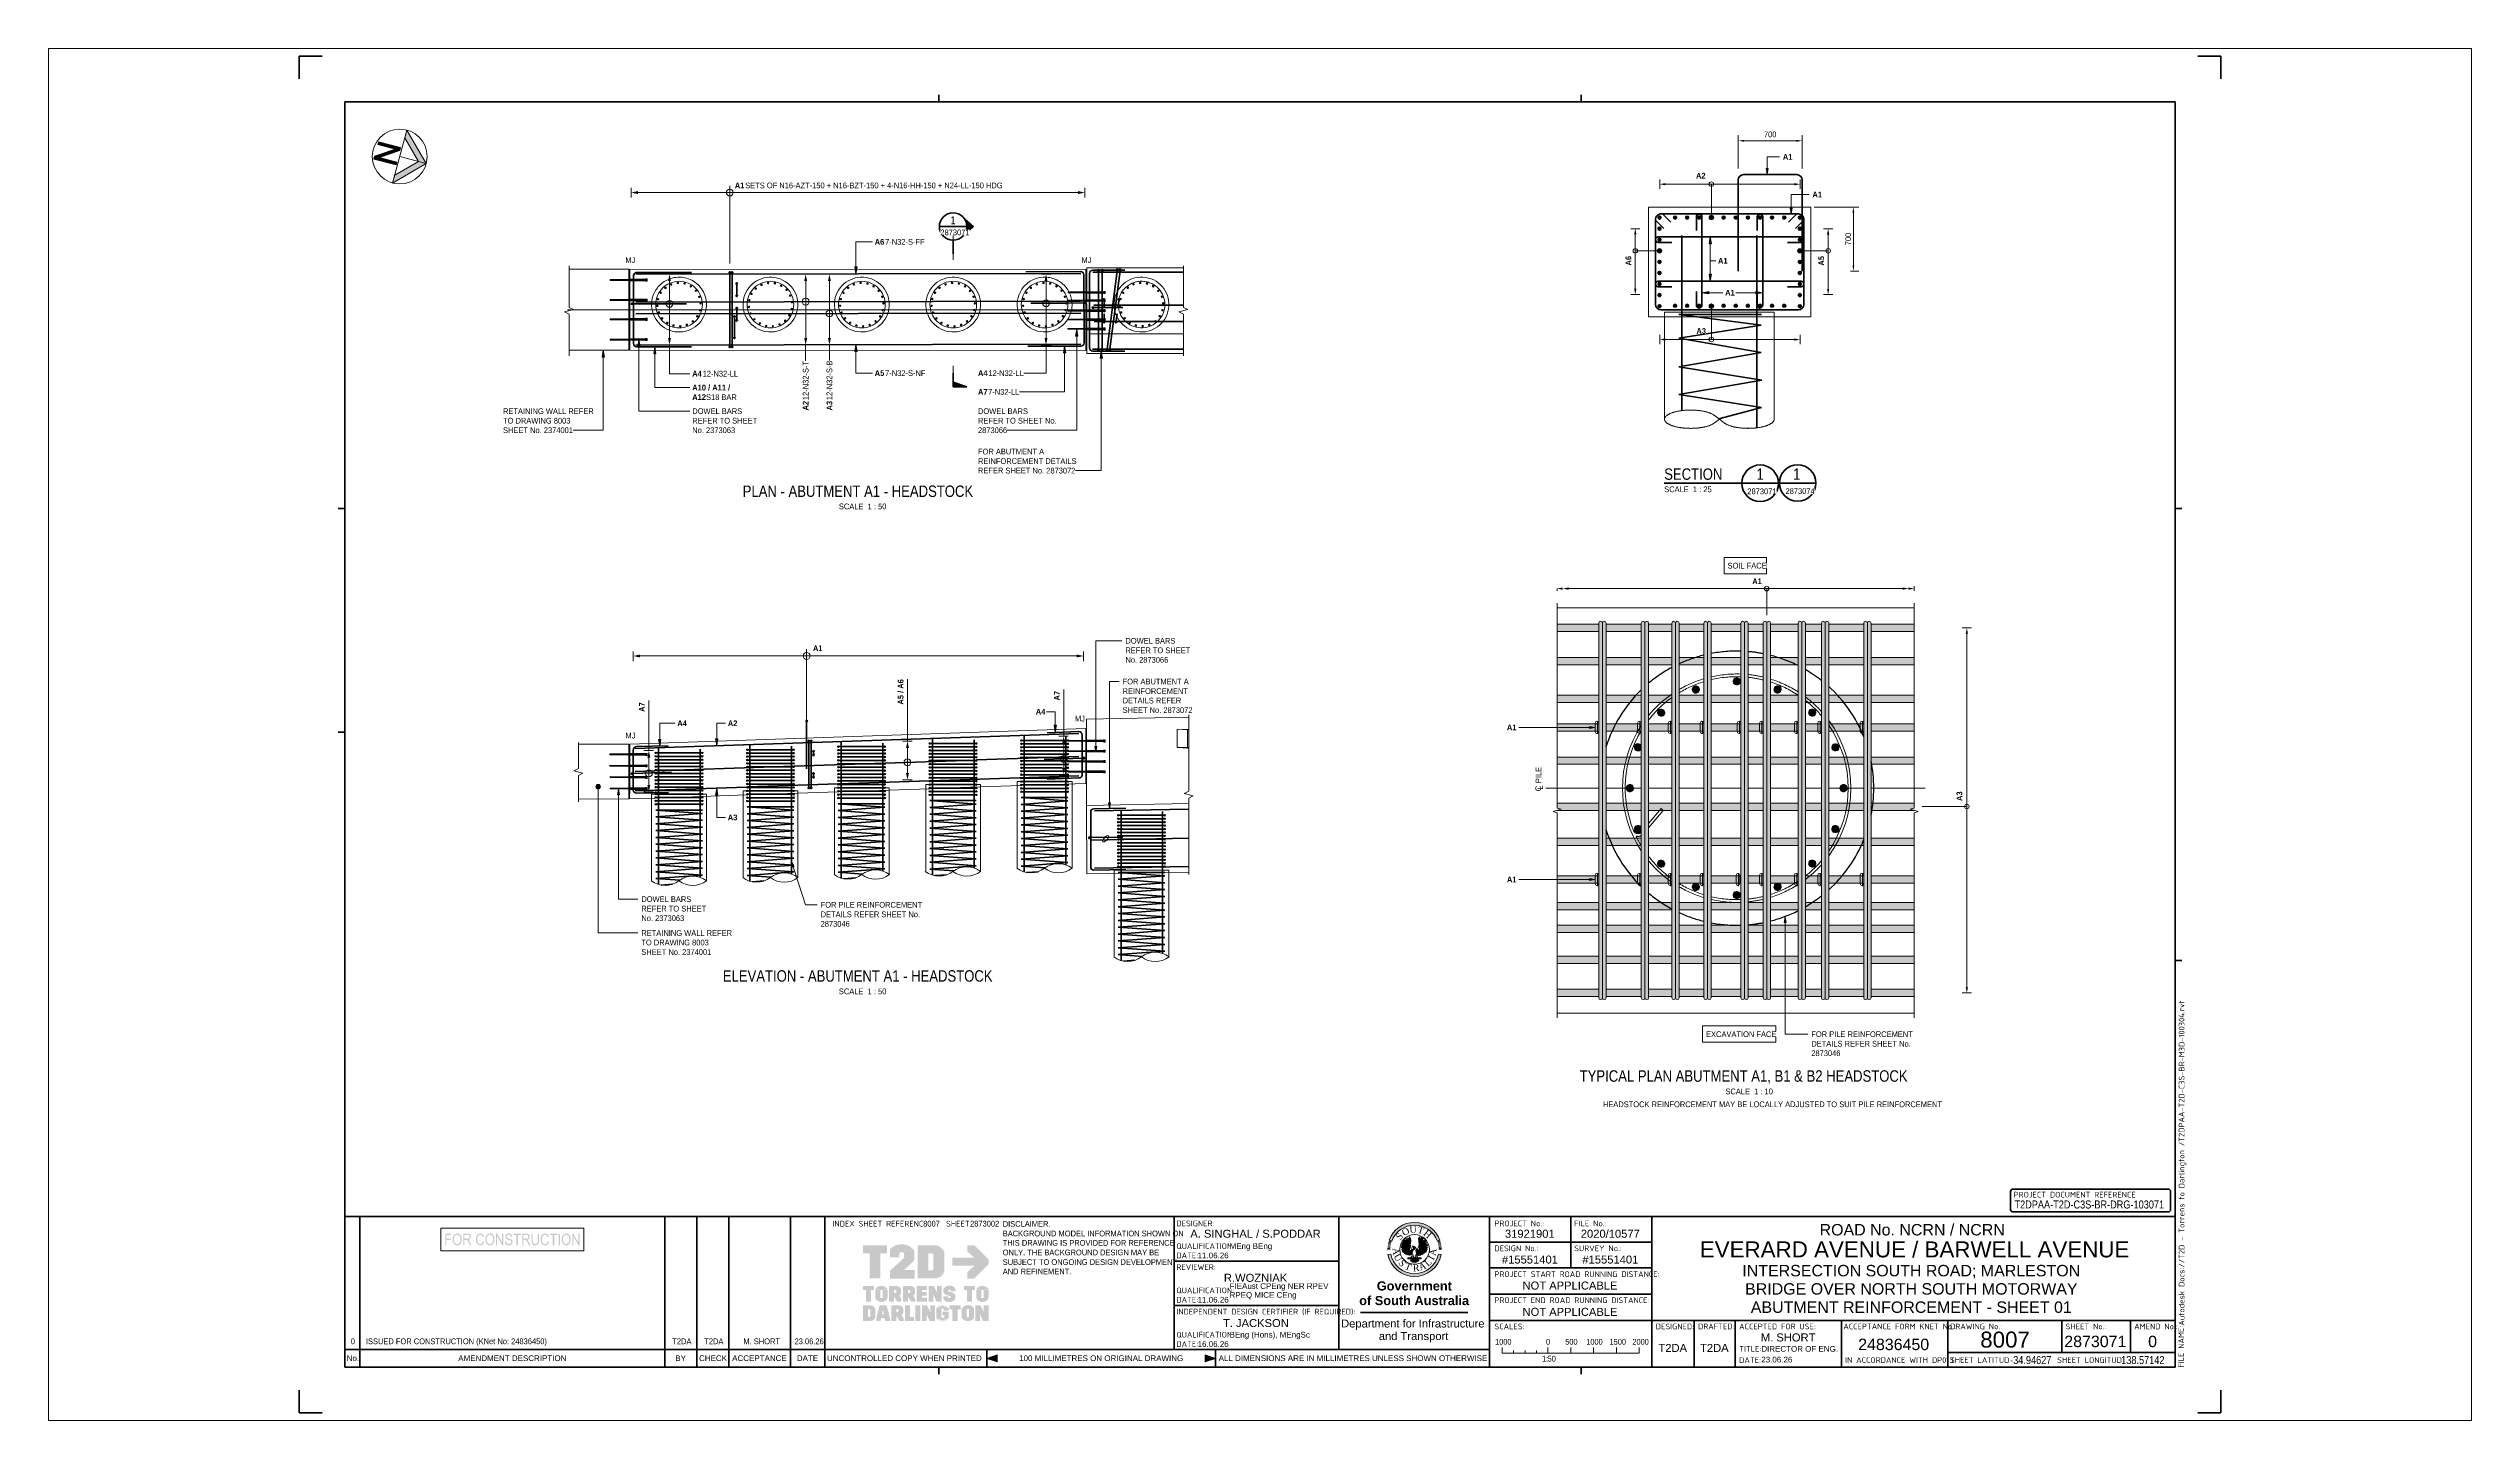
# Paper-space layout 'Layout1' of a CAD drawing. Header units: metres. Extents: x -0.11 to 0.95, y 0 to 0.6.
# The model-space entities are those that its viewports show. They can reach past a viewport. Long polylines and large blocks are cut down to what shows.
import ezdxf

# ---------------------------------------------------------------- set-up
doc = ezdxf.new("R2010")
doc.units = ezdxf.units.M
for name, pattern in [('Dot_Section Line', [0.02, 0, -0.02]), ('Hidden', [0.007144, 0.004763, -0.002381]), ('JacobsCenter', [0.015, 0.009, -0.0015, 0.003, -0.0015]), ('JacobsDash', [0.0045, 0.003, -0.0015]), ('JacobsGridLine', [0.0145, 0.01, -0.001, 0.0025, -0.001])]:
    doc.linetypes.add(name, pattern=pattern)
doc.layers.get('Defpoints').update_dxf_attribs({"color": 41})
for name, color, linetype, lineweight in [('A-ANNO-DIMS', 7, 'Continuous', 9), ('A-ANNO-NOTE', 7, 'Continuous', 9), ('A-ANNO-NOTE-STAMP', 10, 'Continuous', 18), ('A-DETL', 7, 'Continuous', 13), ('A-DETL-GENF', 7, 'Continuous', 9), ('G-ANNO-SYMB', 7, 'Continuous', 9), ('G-ANNO-TEXT', 7, 'Continuous', 9), ('G-ANNO-TTLB', 7, 'Continuous', 9), ('G-IMPT', 7, 'Continuous', 13), ('S-BEAM', 7, 'Continuous', 50), ('S-BEAM-HDLN', 7, 'JacobsDash', 18), ('S-FNDN', 7, 'Continuous', 50), ('S-FNDN-HDLN', 7, 'JacobsDash', 18), ('S-GRID', 7, 'Continuous', 9)]:
    doc.layers.add(name, color=color, linetype=linetype, lineweight=lineweight)
doc.layers.add('G-ANNO-NPLT', color=191, linetype='Continuous', plot=False)
doc.layers.get('G-ANNO-NPLT').freeze()
doc.styles.add('Arial', font='arial.ttf', dxfattribs={"height": 0.0025})
doc.styles.add('Arial Narrow', font='ARIALN.TTF', dxfattribs={"height": 0.0035})
doc.styles.add('Arial Narrow_1', font='ARIALN.TTF', dxfattribs={"height": 0.005})
doc.styles.add('Arial Narrow_2', font='ARIALN.TTF', dxfattribs={"height": 0.0625})
doc.styles.add('Arial Narrow_3', font='ARIALN.TTF', dxfattribs={"height": 0.025})
doc.styles.add('Arial Narrow_4', font='ARIALN.TTF', dxfattribs={"height": 0.0025})
doc.styles.add('Arial Narrow_5', font='ARIALN.TTF', dxfattribs={"height": 0.125})
doc.styles.add('Arial Narrow_6', font='ARIALN.TTF', dxfattribs={"height": 0.175})
doc.styles.add('Arial Narrow_7', font='ARIALN.TTF', dxfattribs={"width": 0.9, "height": 0.0025})
doc.styles.add('Arial Narrow_B', font='ARIALNB.TTF', dxfattribs={"height": 0.0625})
doc.styles.add('Arial Narrow_B_1', font='ARIALNB.TTF', dxfattribs={"height": 0.025})
doc.styles.add('Arial Narrow_B_2', font='ARIALNB.TTF', dxfattribs={"height": 0.125})
doc.styles.add('Arial_1', font='arial.ttf', dxfattribs={"height": 0.0035})
doc.styles.add('Arial_2', font='arial.ttf', dxfattribs={"height": 0.005})
doc.styles.add('Arial_3', font='arial.ttf', dxfattribs={"height": 0.007})
doc.styles.add('Arial_B', font='arialbd.ttf', dxfattribs={"height": 0.004})
doc.styles.add('ISOCPEUR', font='isocpeur.ttf', dxfattribs={"height": 0.0025})
doc.styles.add('Times New Roman', font='times.ttf', dxfattribs={"height": 0.008001})
doc.dimstyles.new('Dimension_Standard_O__mm_', dxfattribs={"dimscale": 0.3048, "dimtxt": 0.063964, "dimasz": 0.205052, "dimexe": 0.19685, "dimexo": 0.123031, "dimgap": 0.123031, "dimtad": 1, "dimdec": 0, "dimlfac": 1000, "dimzin": 0, "dimdsep": 46, "dimtxsty": 'Arial Narrow_2', "dimsah": 1, "dimcen": 0.09, "dimaunit": 1, "dimadec": 4, "dimazin": 0, "dimtfac": 1, "dimtdec": 4, "dimtix": 1, "dimtmove": 0, "dimatfit": 3, "dimfxl": 1, "dimtvp": 1, "dimtfill": 1, "dimtolj": 1, "dimtzin": 0, "dimlwd": 18, "dimlwe": 18, "dimarcsym": 2})
doc.dimstyles.new('Dimension_Standard_T__mm_', dxfattribs={"dimscale": 0.3048, "dimtxt": 0.063964, "dimasz": 0.205052, "dimexe": 0.19685, "dimexo": 0.123031, "dimgap": 0.082021, "dimtad": 1, "dimdec": 0, "dimlfac": 1000, "dimzin": 0, "dimdsep": 46, "dimtxsty": 'Arial Narrow_2', "dimsah": 1, "dimcen": 0.09, "dimaunit": 1, "dimadec": 4, "dimazin": 0, "dimtfac": 1, "dimtdec": 4, "dimtix": 1, "dimtmove": 0, "dimatfit": 3, "dimfxl": 1, "dimtvp": 1, "dimtolj": 1, "dimtzin": 0, "dimlwd": 18, "dimlwe": 18, "dimarcsym": 2})
pattern_1 = [(45, (-151.88047, -1733.145), (-0.0530330086, 0.0530330086), [])]
pattern_2 = [(45, (53.838435, 10.849), (-0.053033, 0.053033), [])]

# ---------------------------------------------------------------- blocks, each defined once
blk = doc.blocks.new('T2DPAA-T2D-PWA-DE-XRF-000001 - Drawing3_dwg-8554483-ABUTMENT REINFORCEMENT - SHEET 01')
at = {"layer": 'G-IMPT'}
h = blk.add_hatch(color=256, dxfattribs=at)
edge = h.paths.add_edge_path()
edge.add_line((0.1549, 0.1015), (0.1515, 0.1021))
edge.add_arc((0.1226, 0.1077), 0.0295, 190.997, 349.003, ccw=False)
edge.add_line((0.0937, 0.1021), (0.0903, 0.1015))
edge.add_arc((0.1226, 0.1077), 0.0329, 190.997, 349.003)
edge = h.paths.add_edge_path()
edge.add_arc((0.1226, 0.1077), 0.0329, 20.0475, 159.9525, ccw=False)
edge.add_line((0.1535, 0.119), (0.1503, 0.1178))
edge.add_arc((0.1226, 0.1077), 0.0295, 20.0475, 159.9525)
edge.add_line((0.0949, 0.1178), (0.0917, 0.119))
h = blk.add_hatch(color=256, dxfattribs=at)
edge = h.paths.add_edge_path()
edge.add_arc((0.1226, 0.1077), 0.0329, 161.3902, 162.9856, ccw=False)
edge.add_line((0.0915, 0.1183), (0.0914, 0.1182))
edge.add_line((0.0915, 0.1183), (0.0947, 0.1172))
edge.add_line((0.0947, 0.1171), (0.0947, 0.1172))
edge.add_arc((0.1226, 0.1077), 0.0295, 161.3902, 162.9856)
edge.add_line((0.0944, 0.1163), (0.0911, 0.1174))
h = blk.add_hatch(color=256, dxfattribs=at)
edge = h.paths.add_edge_path()
edge.add_line((0.1206, 0.1074), (0.1207, 0.1074))
edge.add_line((0.1207, 0.1074), (0.1206, 0.1074))
edge = h.paths.add_edge_path()
edge.add_line((0.1166, 0.11), (0.1166, 0.1074))
edge.add_line((0.1166, 0.1074), (0.1183, 0.1065))
edge.add_line((0.1183, 0.1065), (0.119, 0.1076))
edge.add_line((0.119, 0.1076), (0.1204, 0.1079))
edge.add_line((0.1204, 0.1079), (0.1207, 0.1074))
edge.add_line((0.1207, 0.1074), (0.1211, 0.1067))
edge.add_line((0.1211, 0.1067), (0.1187, 0.1008))
edge.add_line((0.1187, 0.1008), (0.1178, 0.1012))
edge.add_line((0.1178, 0.1012), (0.1166, 0.1008))
edge.add_line((0.1166, 0.1008), (0.1161, 0.1012))
edge.add_line((0.1161, 0.1012), (0.1147, 0.101))
edge.add_line((0.1147, 0.101), (0.1143, 0.1017))
edge.add_line((0.1143, 0.1017), (0.1131, 0.1012))
edge.add_line((0.1131, 0.1012), (0.1128, 0.1022))
edge.add_line((0.1128, 0.1022), (0.1119, 0.1019))
edge.add_line((0.1119, 0.1019), (0.1119, 0.1029))
edge.add_line((0.1119, 0.1029), (0.1105, 0.1027))
edge.add_line((0.1105, 0.1027), (0.1107, 0.1043))
edge.add_line((0.1107, 0.1043), (0.1091, 0.1041))
edge.add_line((0.1091, 0.1041), (0.1095, 0.1057))
edge.add_line((0.1095, 0.1057), (0.1077, 0.106))
edge.add_line((0.1077, 0.106), (0.1081, 0.1069))
edge.add_line((0.1081, 0.1069), (0.1072, 0.1074))
edge.add_line((0.1072, 0.1074), (0.1081, 0.1091))
edge.add_line((0.1081, 0.1091), (0.1069, 0.11))
edge.add_line((0.1069, 0.11), (0.1081, 0.1112))
edge.add_line((0.1081, 0.1112), (0.1069, 0.1122))
edge.add_line((0.1069, 0.1122), (0.1085, 0.113))
edge.add_line((0.1085, 0.113), (0.1072, 0.1143))
edge.add_line((0.1072, 0.1143), (0.1095, 0.1145))
edge.add_line((0.1095, 0.1145), (0.1081, 0.116))
edge.add_line((0.1081, 0.116), (0.1105, 0.116))
edge.add_line((0.1105, 0.116), (0.1088, 0.1179))
edge.add_line((0.1088, 0.1179), (0.1119, 0.1163))
edge.add_line((0.1119, 0.1163), (0.1105, 0.1193))
edge.add_line((0.1105, 0.1193), (0.1138, 0.1172))
edge.add_line((0.1138, 0.1172), (0.1121, 0.121))
edge.add_line((0.1121, 0.121), (0.1147, 0.1181))
edge.add_line((0.1147, 0.1181), (0.1143, 0.1224))
edge.add_line((0.1143, 0.1224), (0.1159, 0.1188))
edge.add_line((0.1159, 0.1188), (0.1166, 0.1236))
edge.add_line((0.1166, 0.1236), (0.1171, 0.1207))
edge.add_line((0.1171, 0.1207), (0.1178, 0.1214))
edge.add_line((0.1178, 0.1214), (0.118, 0.1179))
edge.add_line((0.118, 0.1179), (0.1171, 0.1131))
edge.add_line((0.1171, 0.1131), (0.1178, 0.111))
edge.add_line((0.1178, 0.111), (0.1166, 0.11))
for points in [[(0.1105, 0.1193), (0.1088, 0.1179), (0.1119, 0.1163)], [(0.1369, 0.1093), (0.1385, 0.1081), (0.1367, 0.1074), (0.1376, 0.106), (0.1357, 0.106), (0.1367, 0.1043), (0.1348, 0.1043), (0.1348, 0.1031), (0.1336, 0.1034), (0.1331, 0.1022), (0.1322, 0.1024), (0.1317, 0.1015), (0.1305, 0.1017), (0.1301, 0.101), (0.1296, 0.1015), (0.1291, 0.1005), (0.1286, 0.1008), (0.1277, 0.1003), (0.1275, 0.101), (0.1268, 0.1003), (0.1251, 0.1029), (0.1242, 0.1065), (0.1246, 0.1076), (0.1263, 0.1076), (0.127, 0.1067), (0.1284, 0.1072), (0.1291, 0.11), (0.1275, 0.1112), (0.1282, 0.1133), (0.1275, 0.1219), (0.1284, 0.121), (0.1289, 0.1236), (0.1294, 0.1193), (0.1312, 0.1226), (0.1305, 0.1191), (0.1331, 0.1212), (0.1317, 0.1179), (0.1348, 0.1195), (0.1324, 0.116), (0.1364, 0.1179), (0.1341, 0.1155), (0.1371, 0.116), (0.1355, 0.1143), (0.1381, 0.1141), (0.1364, 0.1131), (0.1383, 0.1124), (0.1367, 0.1114), (0.1385, 0.11)], [(0.1312, 0.1226), (0.1331, 0.1212), (0.1305, 0.1191)], [(0.1348, 0.1195), (0.1364, 0.1179), (0.1324, 0.116)], [(0.1069, 0.1122), (0.1069, 0.11), (0.1081, 0.1112)], [(0.1081, 0.116), (0.1072, 0.1143), (0.1095, 0.1145)], [(0.1077, 0.106), (0.1091, 0.1041), (0.1095, 0.1057)], [(0.1105, 0.1027), (0.1119, 0.1019), (0.1119, 0.1029)], [(0.1225, 0.0967), (0.1233, 0.0985), (0.1277, 0.0943), (0.1263, 0.0929), (0.1237, 0.092), (0.1202, 0.0924), (0.1176, 0.0943), (0.1218, 0.0984)], [(0.1291, 0.1005), (0.1301, 0.101), (0.1296, 0.1015)], [(0.1317, 0.1015), (0.1331, 0.1022), (0.1322, 0.1024)], [(0.1383, 0.1124), (0.1381, 0.1141), (0.1364, 0.1131)]]:
    blk.add_hatch(color=256, dxfattribs=at).paths.add_polyline_path(points)
h = blk.add_hatch(color=256, dxfattribs=at)
edge = h.paths.add_edge_path()
edge.add_line((0.154, 0.1174), (0.1508, 0.1163))
edge.add_arc((0.1226, 0.1077), 0.0295, 17.0144, 18.6098)
edge.add_line((0.1505, 0.1172), (0.1505, 0.1171))
edge.add_line((0.1505, 0.1172), (0.1537, 0.1183))
edge.add_line((0.1538, 0.1182), (0.1537, 0.1183))
edge.add_arc((0.1226, 0.1077), 0.0329, 17.0144, 18.6098, ccw=False)
h = blk.add_hatch(color=256, dxfattribs=at)
edge = h.paths.add_edge_path()
edge.add_line((0.0931, 0.1083), (0.0897, 0.1083))
edge.add_arc((0.1226, 0.1077), 0.0329, 177.3415, 178.9368, ccw=False)
edge.add_line((0.0897, 0.1094), (0.0897, 0.1093))
edge.add_line((0.0897, 0.1094), (0.0932, 0.1092))
edge.add_line((0.0932, 0.1091), (0.0932, 0.1092))
edge.add_arc((0.1226, 0.1077), 0.0295, 177.3415, 178.9368)
h = blk.add_hatch(color=256, dxfattribs=at)
edge = h.paths.add_edge_path()
edge.add_line((0.0931, 0.1069), (0.0897, 0.1068))
edge.add_arc((0.1226, 0.1077), 0.0329, 180, 181.5953, ccw=False)
edge.add_line((0.0897, 0.1078), (0.0897, 0.1077))
edge.add_line((0.0897, 0.1078), (0.0931, 0.1078))
edge.add_line((0.0931, 0.1077), (0.0931, 0.1078))
edge.add_arc((0.1226, 0.1077), 0.0295, 180, 181.5953)
h = blk.add_hatch(color=256, dxfattribs=at)
edge = h.paths.add_edge_path()
edge.add_arc((0.1226, 0.1077), 0.0329, 174.6829, 176.2783, ccw=False)
edge.add_line((0.0899, 0.1109), (0.0898, 0.1108))
edge.add_line((0.0899, 0.1109), (0.0933, 0.1106))
edge.add_line((0.0933, 0.1105), (0.0933, 0.1106))
edge.add_arc((0.1226, 0.1077), 0.0295, 174.6829, 176.2783)
edge.add_line((0.0932, 0.1096), (0.0898, 0.1099))
h = blk.add_hatch(color=256, dxfattribs=at)
edge = h.paths.add_edge_path()
edge.add_arc((0.1226, 0.1077), 0.0329, 172.0244, 173.6197, ccw=False)
edge.add_line((0.09, 0.1124), (0.09, 0.1123))
edge.add_line((0.09, 0.1124), (0.0934, 0.1119))
edge.add_line((0.0934, 0.1118), (0.0934, 0.1119))
edge.add_arc((0.1226, 0.1077), 0.0295, 172.0244, 173.6197)
edge.add_line((0.0933, 0.111), (0.0899, 0.1114))
h = blk.add_hatch(color=256, dxfattribs=at)
edge = h.paths.add_edge_path()
edge.add_arc((0.1226, 0.1077), 0.0329, 169.3658, 170.9612, ccw=False)
edge.add_line((0.0903, 0.1139), (0.0903, 0.1138))
edge.add_line((0.0903, 0.1139), (0.0937, 0.1133))
edge.add_line((0.0936, 0.1132), (0.0937, 0.1133))
edge.add_arc((0.1226, 0.1077), 0.0295, 169.3658, 170.9612)
edge.add_line((0.0935, 0.1124), (0.0901, 0.1129))
h = blk.add_hatch(color=256, dxfattribs=at)
edge = h.paths.add_edge_path()
edge.add_arc((0.1226, 0.1077), 0.0329, 166.7073, 168.3026, ccw=False)
edge.add_line((0.0906, 0.1154), (0.0906, 0.1153))
edge.add_line((0.0906, 0.1154), (0.0939, 0.1146))
edge.add_line((0.0939, 0.1145), (0.0939, 0.1146))
edge.add_arc((0.1226, 0.1077), 0.0295, 166.7073, 168.3026)
edge.add_line((0.0937, 0.1137), (0.0904, 0.1144))
h = blk.add_hatch(color=256, dxfattribs=at)
edge = h.paths.add_edge_path()
edge.add_line((0.0941, 0.115), (0.0907, 0.1159))
edge.add_arc((0.1226, 0.1077), 0.0329, 164.0488, 165.6441, ccw=False)
edge.add_line((0.091, 0.1169), (0.091, 0.1168))
edge.add_line((0.091, 0.1169), (0.0943, 0.1159))
edge.add_line((0.0943, 0.1158), (0.0943, 0.1159))
edge.add_arc((0.1226, 0.1077), 0.0295, 164.0488, 165.6441)
h = blk.add_hatch(color=256, dxfattribs=at)
edge = h.paths.add_edge_path()
edge.add_line((0.1232, 0.1095), (0.1225, 0.1076))
edge.add_line((0.1225, 0.1076), (0.1207, 0.1074))
edge.add_line((0.1207, 0.1074), (0.1207, 0.1074))
edge.add_line((0.1207, 0.1074), (0.1216, 0.1086))
edge.add_line((0.1216, 0.1086), (0.1197, 0.1119))
edge.add_line((0.1197, 0.1119), (0.1232, 0.1107))
edge.add_line((0.1232, 0.1107), (0.1239, 0.1098))
edge.add_line((0.1239, 0.1098), (0.1232, 0.1095))
h = blk.add_hatch(color=256, dxfattribs=at)
edge = h.paths.add_edge_path()
edge.add_arc((0.1226, 0.1077), 0.0295, 14.3559, 15.9512)
edge.add_line((0.1509, 0.1159), (0.1509, 0.1158))
edge.add_line((0.1509, 0.1159), (0.1542, 0.1169))
edge.add_line((0.1542, 0.1168), (0.1542, 0.1169))
edge.add_arc((0.1226, 0.1077), 0.0329, 14.3559, 15.9512, ccw=False)
edge.add_line((0.1545, 0.1159), (0.1511, 0.115))
h = blk.add_hatch(color=256, dxfattribs=at)
edge = h.paths.add_edge_path()
edge.add_line((0.1548, 0.1144), (0.1514, 0.1137))
edge.add_arc((0.1226, 0.1077), 0.0295, 11.6974, 13.2927)
edge.add_line((0.1512, 0.1146), (0.1513, 0.1145))
edge.add_line((0.1512, 0.1146), (0.1546, 0.1154))
edge.add_line((0.1546, 0.1153), (0.1546, 0.1154))
edge.add_arc((0.1226, 0.1077), 0.0329, 11.6974, 13.2927, ccw=False)
h = blk.add_hatch(color=256, dxfattribs=at)
edge = h.paths.add_edge_path()
edge.add_arc((0.1226, 0.1077), 0.0295, 9.0388, 10.6342)
edge.add_line((0.1515, 0.1133), (0.1515, 0.1132))
edge.add_line((0.1515, 0.1133), (0.1549, 0.1139))
edge.add_line((0.1549, 0.1138), (0.1549, 0.1139))
edge.add_arc((0.1226, 0.1077), 0.0329, 9.0388, 10.6342, ccw=False)
edge.add_line((0.1551, 0.1129), (0.1517, 0.1124))
h = blk.add_hatch(color=256, dxfattribs=at)
edge = h.paths.add_edge_path()
edge.add_arc((0.1226, 0.1077), 0.0295, 6.3803, 7.9756)
edge.add_line((0.1518, 0.1119), (0.1518, 0.1118))
edge.add_line((0.1518, 0.1119), (0.1552, 0.1124))
edge.add_line((0.1552, 0.1123), (0.1552, 0.1124))
edge.add_arc((0.1226, 0.1077), 0.0329, 6.3803, 7.9756, ccw=False)
edge.add_line((0.1553, 0.1114), (0.1519, 0.111))
h = blk.add_hatch(color=256, dxfattribs=at)
edge = h.paths.add_edge_path()
edge.add_line((0.1554, 0.1099), (0.152, 0.1096))
edge.add_arc((0.1226, 0.1077), 0.0295, 3.7217, 5.3171)
edge.add_line((0.1519, 0.1106), (0.1519, 0.1105))
edge.add_line((0.1519, 0.1106), (0.1553, 0.1109))
edge.add_line((0.1553, 0.1108), (0.1553, 0.1109))
edge.add_arc((0.1226, 0.1077), 0.0329, 3.7217, 5.3171, ccw=False)
h = blk.add_hatch(color=256, dxfattribs=at)
edge = h.paths.add_edge_path()
edge.add_line((0.1555, 0.1083), (0.1521, 0.1083))
edge.add_arc((0.1226, 0.1077), 0.0295, 1.0632, 2.6585)
edge.add_line((0.152, 0.1092), (0.152, 0.1091))
edge.add_line((0.152, 0.1092), (0.1554, 0.1094))
edge.add_line((0.1555, 0.1093), (0.1554, 0.1094))
edge.add_arc((0.1226, 0.1077), 0.0329, 1.0632, 2.6585, ccw=False)
h = blk.add_hatch(color=256, dxfattribs=at)
edge = h.paths.add_edge_path()
edge.add_line((0.1555, 0.1068), (0.152, 0.1069))
edge.add_arc((0.1226, 0.1077), 0.0295, 358.4047, 360)
edge.add_line((0.1521, 0.1078), (0.1521, 0.1077))
edge.add_line((0.1521, 0.1078), (0.1555, 0.1078))
edge.add_line((0.1555, 0.1077), (0.1555, 0.1078))
edge.add_arc((0.1226, 0.1077), 0.0329, 358.4047, 360, ccw=False)
for p, q in [((0.0917, 0.119), (0.0949, 0.1178)), ((0.1105, 0.1193), (0.1088, 0.1179)), ((0.1088, 0.1179), (0.1119, 0.1163)), ((0.1119, 0.1163), (0.1105, 0.1193)), ((0.1305, 0.1191), (0.1312, 0.1226)), ((0.1331, 0.1212), (0.1305, 0.1191)), ((0.1312, 0.1226), (0.1331, 0.1212)), ((0.1324, 0.116), (0.1348, 0.1195)), ((0.1364, 0.1179), (0.1324, 0.116)), ((0.1348, 0.1195), (0.1364, 0.1179)), ((0.1503, 0.1178), (0.1535, 0.119)), ((0.0903, 0.1015), (0.0937, 0.1021)), ((0.1069, 0.1122), (0.1069, 0.11)), ((0.1081, 0.1112), (0.1069, 0.1122)), ((0.1069, 0.11), (0.1081, 0.1112)), ((0.1081, 0.116), (0.1072, 0.1143)), ((0.1072, 0.1143), (0.1095, 0.1145)), ((0.1077, 0.106), (0.1091, 0.1041)), ((0.1095, 0.1057), (0.1077, 0.106)), ((0.1095, 0.1145), (0.1081, 0.116)), ((0.1091, 0.1041), (0.1095, 0.1057)), ((0.1119, 0.1029), (0.1105, 0.1027)), ((0.1105, 0.1027), (0.1119, 0.1019)), ((0.1119, 0.1019), (0.1119, 0.1029)), ((0.115, 0.0967), (0.1197, 0.0967)), ((0.1211, 0.1003), (0.1173, 0.0974)), ((0.1244, 0.1003), (0.1272, 0.0974)), ((0.1256, 0.0967), (0.1308, 0.0967)), ((0.1296, 0.1015), (0.1291, 0.1005)), ((0.1291, 0.1005), (0.1301, 0.101)), ((0.1301, 0.101), (0.1296, 0.1015)), ((0.1322, 0.1024), (0.1317, 0.1015)), ((0.1317, 0.1015), (0.1331, 0.1022)), ((0.1331, 0.1022), (0.1322, 0.1024)), ((0.1381, 0.1141), (0.1364, 0.1131)), ((0.1364, 0.1131), (0.1383, 0.1124)), ((0.1383, 0.1124), (0.1381, 0.1141)), ((0.1515, 0.1021), (0.1549, 0.1015))]:
    blk.add_line(p, q, dxfattribs=at)
at = {"layer": 'G-IMPT', "flags": 128}
for points in [[(0.1085, 0.113), (0.1072, 0.1143), (0.1095, 0.1145), (0.1081, 0.116), (0.1105, 0.116), (0.1088, 0.1179), (0.1119, 0.1163), (0.1105, 0.1193), (0.1138, 0.1172), (0.1121, 0.121), (0.1147, 0.1181), (0.1143, 0.1224), (0.1159, 0.1188), (0.1166, 0.1236), (0.1171, 0.1207), (0.1178, 0.1214), (0.118, 0.1179), (0.1171, 0.1131), (0.119, 0.1076), (0.1204, 0.1079), (0.1211, 0.1067), (0.1187, 0.1008), (0.1178, 0.1012), (0.1166, 0.1008), (0.1161, 0.1012), (0.1147, 0.101), (0.1143, 0.1017), (0.1131, 0.1012), (0.1128, 0.1022), (0.1119, 0.1019), (0.1119, 0.1029), (0.1105, 0.1027), (0.1107, 0.1043), (0.1091, 0.1041), (0.1095, 0.1057), (0.1077, 0.106), (0.1081, 0.1069), (0.1072, 0.1074), (0.1081, 0.1091), (0.1069, 0.11), (0.1081, 0.1112), (0.1069, 0.1122), (0.1087, 0.1131)], [(0.1199, 0.1031), (0.1225, 0.0967), (0.1251, 0.1029), (0.1242, 0.1065), (0.1246, 0.1076), (0.1263, 0.1076), (0.1282, 0.1133), (0.1275, 0.1219), (0.1284, 0.121), (0.1289, 0.1236), (0.1294, 0.1193), (0.1312, 0.1226), (0.1305, 0.1191), (0.1331, 0.1212), (0.1317, 0.1179), (0.1348, 0.1195), (0.1324, 0.116), (0.1364, 0.1179), (0.1341, 0.1155), (0.1371, 0.116), (0.1355, 0.1143), (0.1381, 0.1141), (0.1364, 0.1131), (0.1383, 0.1124), (0.1367, 0.1114), (0.1385, 0.11), (0.1369, 0.1093), (0.1385, 0.1081), (0.1367, 0.1074), (0.1376, 0.106), (0.1357, 0.106), (0.1367, 0.1043), (0.1348, 0.1043), (0.1348, 0.1031), (0.1336, 0.1034), (0.1331, 0.1022), (0.1322, 0.1024), (0.1317, 0.1015), (0.1305, 0.1017), (0.1301, 0.101), (0.1296, 0.1015), (0.1291, 0.1005), (0.1286, 0.1008), (0.1277, 0.1003), (0.1275, 0.101), (0.1268, 0.1003), (0.1251, 0.1029)], [(0.1206, 0.0974), (0.1145, 0.0974), (0.1145, 0.0962), (0.1194, 0.0962)], [(0.119, 0.1076), (0.1183, 0.1065), (0.1166, 0.1074), (0.1166, 0.11), (0.1178, 0.111)], [(0.1218, 0.0984), (0.1176, 0.0943), (0.1202, 0.0924), (0.1237, 0.092), (0.1263, 0.0929), (0.1277, 0.0943), (0.1233, 0.0985)], [(0.1239, 0.1098), (0.1244, 0.1091), (0.1246, 0.1076)], [(0.1246, 0.0974), (0.1308, 0.0974), (0.1308, 0.0962), (0.126, 0.0962)], [(0.1263, 0.1076), (0.127, 0.1067), (0.1284, 0.1072), (0.1291, 0.11), (0.1275, 0.1112)]]:
    blk.add_lwpolyline(points, dxfattribs=at)
blk.add_lwpolyline([(0.1206, 0.1074), (0.1216, 0.1086), (0.1197, 0.1119), (0.1232, 0.1107), (0.1239, 0.1098), (0.1232, 0.1095), (0.1225, 0.1076)], close=True, dxfattribs=at)
at = {"layer": 'G-IMPT'}
blk.add_circle((0.1226, 0.1077), 0.018, dxfattribs=at)
for radius, start, end in [(0.0329, 20.0475, 159.9525), (0.0295, 20.0475, 159.9525), (0.0329, 190.997, 349.003), (0.0295, 190.997, 349.003)]:
    blk.add_arc((0.1226, 0.1077), radius, start, end, dxfattribs=at)
at = {"layer": 'G-IMPT', "lineweight": 9, "char_height": 0.008, "attachment_point": 2, "line_spacing_factor": 1.029793, "style": 'Times New Roman'}
for s, insert, width, rotation in [('S', (0.1012, 0.1263), 0.008041, 49.0663), ('O', (0.1099, 0.133), 0.010353, 26.6943), ('U', (0.1205, 0.136), 0.010353, 4.3222), ('T', (0.1314, 0.1347), 0.008744, 341.9502), ('H', (0.141, 0.1293), 0.010353, 319.5782), ('A', (0.104, 0.106), 0.010353, 279.6978), ('U', (0.1058, 0.0996), 0.010353, 300.15), ('S', (0.1107, 0.0935), 0.008041, 310.3575), ('T', (0.1164, 0.0903), 0.008744, 336.9699), ('R', (0.1244, 0.0893), 0.009549, 3.701), ('A', (0.1307, 0.0909), 0.010353, 21.3382), ('L', (0.1363, 0.0949), 0.008744, 42.375), ('I', (0.1395, 0.0995), 0.004825, 60.5783), ('A', (0.141, 0.1048), 0.010353, 83.64)]:
    blk.add_mtext(s, dxfattribs=dict(at, insert=insert, width=width, rotation=rotation))
blk = doc.blocks.new('T2DPAA-T2D-PWA-DE-XRF-000001 - Standard-8554974-ABUTMENT REINFORCEMENT - SHEET 01')
at = {"layer": 'G-ANNO-TTLB', "true_color": 0x1d4a5c}
h = blk.add_hatch(color=139, dxfattribs=at)
edge = h.paths.add_edge_path()
edge.add_line((0.2623, 0.0443), (0.2623, 0.0452))
edge.add_arc((0.2616, 0.044), 0.00145, 58.8241, 99.793)
edge.add_line((0.2613, 0.0454), (0.2613, 0.0441))
edge.add_arc((0.2616, 0.0455), 0.00141, 259.7202, 301.6629)
edge = h.paths.add_edge_path()
edge.add_arc((0.2625, 0.0448), 0.00224, 301.808, 330.1086, ccw=False)
edge.add_line((0.2637, 0.0429), (0.2645, 0.0415))
edge.add_line((0.2645, 0.0415), (0.2645, 0.0403))
edge.add_line((0.2645, 0.0403), (0.2627, 0.0403))
edge.add_line((0.2627, 0.0403), (0.2613, 0.0425))
edge.add_line((0.2613, 0.0425), (0.2613, 0.0403))
edge.add_line((0.2613, 0.0403), (0.2591, 0.0403))
edge.add_line((0.2591, 0.0403), (0.2591, 0.0471))
edge.add_line((0.2591, 0.0471), (0.2624, 0.0471))
edge.add_arc((0.2623, 0.0446), 0.00248, 32.8357, 87.7033, ccw=False)
edge.add_line((0.2644, 0.046), (0.2644, 0.0437))
edge = h.paths.add_edge_path()
edge.add_line((0.2674, 0.0527), (0.2674, 0.0537))
edge.add_arc((0.2667, 0.0524), 0.00145, 58.8241, 99.793)
edge.add_line((0.2665, 0.0539), (0.2665, 0.0526))
edge.add_arc((0.2667, 0.0539), 0.00141, 259.7202, 301.6629)
edge = h.paths.add_edge_path()
edge.add_arc((0.2676, 0.0532), 0.00224, 301.808, 330.1086, ccw=False)
edge.add_line((0.2688, 0.0513), (0.2696, 0.0499))
edge.add_line((0.2696, 0.0499), (0.2696, 0.0487))
edge.add_line((0.2696, 0.0487), (0.2678, 0.0487))
edge.add_line((0.2678, 0.0487), (0.2664, 0.051))
edge.add_line((0.2664, 0.051), (0.2664, 0.0487))
edge.add_line((0.2664, 0.0487), (0.2642, 0.0487))
edge.add_line((0.2642, 0.0487), (0.2642, 0.0555))
edge.add_line((0.2642, 0.0555), (0.2676, 0.0555))
edge.add_arc((0.2675, 0.0531), 0.00248, 32.8357, 87.7033, ccw=False)
edge.add_line((0.2695, 0.0544), (0.2695, 0.0521))
edge = h.paths.add_edge_path()
edge.add_line((0.2499, 0.0422), (0.2499, 0.0452))
edge.add_arc((0.2491, 0.0441), 0.00138, 56.3448, 98.7814)
edge.add_line((0.2489, 0.0454), (0.2489, 0.0419))
edge.add_arc((0.2491, 0.0433), 0.00138, 261.2186, 303.6552)
edge = h.paths.add_edge_path()
edge.add_line((0.2613, 0.0527), (0.2613, 0.0537))
edge.add_arc((0.2606, 0.0524), 0.00145, 58.8241, 99.793)
edge.add_line((0.2603, 0.0539), (0.2603, 0.0526))
edge.add_arc((0.2606, 0.0539), 0.00141, 259.7202, 301.6629)
edge = h.paths.add_edge_path()
edge.add_line((0.2502, 0.0403), (0.2467, 0.0403))
edge.add_line((0.2467, 0.0403), (0.2467, 0.0471))
edge.add_line((0.2467, 0.0471), (0.2501, 0.0471))
edge.add_arc((0.25, 0.0447), 0.00241, 26.2483, 85.5583, ccw=False)
edge.add_line((0.2521, 0.0457), (0.2521, 0.0416))
edge.add_arc((0.2502, 0.0424), 0.00209, 270, 338.4707, ccw=False)
h.paths.add_polyline_path([(0.2555, 0.0451), (0.255, 0.0432), (0.2559, 0.0432)])
h.paths.add_polyline_path([(0.2585, 0.0415), (0.2585, 0.0403), (0.2564, 0.0403), (0.2562, 0.0415), (0.2547, 0.0415), (0.2544, 0.0403), (0.2526, 0.0403), (0.2526, 0.0415), (0.254, 0.0471), (0.2571, 0.0471)])
h.paths.add_polyline_path([(0.2673, 0.042), (0.269, 0.042), (0.269, 0.0403), (0.2651, 0.0403), (0.2651, 0.0471), (0.2673, 0.0471)])
h.paths.add_polyline_path([(0.2718, 0.0403), (0.2696, 0.0403), (0.2696, 0.0471), (0.2718, 0.0471)])
h.paths.add_polyline_path([(0.2762, 0.0441), (0.2762, 0.0471), (0.2782, 0.0471), (0.2782, 0.0403), (0.2759, 0.0403), (0.2746, 0.0432), (0.2746, 0.0403), (0.2725, 0.0403), (0.2725, 0.0471), (0.2748, 0.0471)])
edge = h.paths.add_edge_path()
edge.add_arc((0.2817, 0.0424), 0.000774, 214.5178, 325.4822)
edge.add_line((0.2823, 0.0419), (0.2823, 0.0427))
edge.add_line((0.2823, 0.0427), (0.2815, 0.0427))
edge.add_line((0.2815, 0.0427), (0.2815, 0.0443))
edge.add_line((0.2815, 0.0443), (0.2842, 0.0443))
edge.add_line((0.2842, 0.0443), (0.2842, 0.0415))
edge.add_arc((0.2819, 0.0428), 0.00262, 274.1131, 330.4929, ccw=False)
edge.add_arc((0.2815, 0.0434), 0.00327, 260.2337, 279.7663, ccw=False)
edge.add_arc((0.2812, 0.0429), 0.00275, 208.3817, 264.7517, ccw=False)
edge.add_line((0.2788, 0.0416), (0.2788, 0.0458))
edge.add_arc((0.2812, 0.0445), 0.00268, 94.8448, 152.8409, ccw=False)
edge.add_arc((0.2815, 0.0424), 0.00482, 83.0812, 96.9188, ccw=False)
edge.add_arc((0.2818, 0.0444), 0.00278, 31.3102, 83.6241, ccw=False)
edge.add_line((0.2842, 0.0459), (0.2842, 0.0447))
edge.add_line((0.2842, 0.0447), (0.282, 0.0447))
edge.add_line((0.282, 0.0447), (0.282, 0.0455))
edge.add_arc((0.2815, 0.0451), 0.000641, 40.732, 139.268)
edge.add_line((0.281, 0.0455), (0.281, 0.0419))
h.paths.add_polyline_path([(0.2882, 0.0403), (0.2859, 0.0403), (0.2859, 0.0454), (0.2846, 0.0454), (0.2846, 0.0471), (0.2895, 0.0471), (0.2895, 0.0454), (0.2882, 0.0454)])
edge = h.paths.add_edge_path()
edge.add_arc((0.2927, 0.0429), 0.00104, 239.6549, 300.3451)
edge.add_line((0.2932, 0.042), (0.2932, 0.0454))
edge.add_arc((0.2927, 0.0445), 0.00103, 59.5446, 120.4554)
edge.add_line((0.2921, 0.0454), (0.2921, 0.042))
edge = h.paths.add_edge_path()
edge.add_arc((0.2927, 0.0434), 0.00323, 212.7347, 327.2653, ccw=False)
edge.add_line((0.29, 0.0417), (0.29, 0.0458))
edge.add_arc((0.2927, 0.044), 0.00323, 32.6408, 147.3592, ccw=False)
edge.add_line((0.2954, 0.0458), (0.2954, 0.0417))
h.paths.add_polyline_path([(0.3017, 0.0403), (0.2993, 0.0403), (0.298, 0.0432), (0.298, 0.0403), (0.2959, 0.0403), (0.2959, 0.0471), (0.2982, 0.0471), (0.2996, 0.0441), (0.2996, 0.0471), (0.3017, 0.0471)])
edge = h.paths.add_edge_path()
edge.add_arc((0.299, 0.0513), 0.00104, 239.6549, 300.3451)
edge.add_line((0.2995, 0.0504), (0.2995, 0.0538))
edge.add_arc((0.299, 0.0529), 0.00103, 59.5446, 120.4554)
edge.add_line((0.2985, 0.0538), (0.2985, 0.0504))
edge = h.paths.add_edge_path()
edge.add_arc((0.299, 0.0518), 0.00323, 212.7347, 327.2653, ccw=False)
edge.add_line((0.2963, 0.0501), (0.2963, 0.0542))
edge.add_arc((0.299, 0.0524), 0.00323, 32.6408, 147.3592, ccw=False)
edge.add_line((0.3017, 0.0542), (0.3017, 0.0501))
h.paths.add_polyline_path([(0.2945, 0.0487), (0.2923, 0.0487), (0.2923, 0.0538), (0.2909, 0.0538), (0.2909, 0.0555), (0.2958, 0.0555), (0.2958, 0.0538), (0.2945, 0.0538)])
edge = h.paths.add_edge_path()
edge.add_line((0.2872, 0.0518), (0.2872, 0.0499))
edge.add_arc((0.2849, 0.0513), 0.0027, 273.7285, 329.3952, ccw=False)
edge.add_line((0.285, 0.0486), (0.2841, 0.0486))
edge.add_arc((0.2842, 0.0512), 0.00266, 210.1626, 267.7624, ccw=False)
edge.add_line((0.2819, 0.0499), (0.2819, 0.051))
edge.add_line((0.2819, 0.051), (0.2841, 0.051))
edge.add_arc((0.2845, 0.0508), 0.000522, 155.2714, 300.4507)
edge.add_arc((0.2846, 0.0508), 0.000487, 289.6558, 416.8121)
edge.add_line((0.2849, 0.0512), (0.2834, 0.0515))
edge.add_arc((0.2841, 0.054), 0.00253, 213.4271, 255.8381, ccw=False)
edge.add_line((0.2819, 0.0526), (0.2819, 0.0544))
edge.add_arc((0.2846, 0.0525), 0.00325, 35.8397, 144.1603, ccw=False)
edge.add_line((0.2872, 0.0544), (0.2872, 0.0533))
edge.add_line((0.2872, 0.0533), (0.2851, 0.0533))
edge.add_arc((0.2846, 0.0535), 0.000494, 335.3316, 479.9481)
edge.add_arc((0.2845, 0.0535), 0.000428, 103.9979, 246.4243)
edge.add_line((0.2843, 0.0531), (0.2853, 0.0529))
edge.add_arc((0.2849, 0.0501), 0.00281, 35.1328, 82.3403, ccw=False)
h.paths.add_polyline_path([(0.2792, 0.0526), (0.2792, 0.0555), (0.2812, 0.0555), (0.2812, 0.0487), (0.2789, 0.0487), (0.2776, 0.0517), (0.2776, 0.0487), (0.2755, 0.0487), (0.2755, 0.0555), (0.2778, 0.0555)])
h.paths.add_polyline_path([(0.2725, 0.053), (0.2746, 0.053), (0.2746, 0.0513), (0.2725, 0.0513), (0.2725, 0.0504), (0.2748, 0.0504), (0.2748, 0.0487), (0.2703, 0.0487), (0.2703, 0.0555), (0.2748, 0.0555), (0.2748, 0.0538), (0.2725, 0.0538)])
edge = h.paths.add_edge_path()
edge.add_arc((0.2615, 0.0532), 0.00224, 301.808, 330.1086, ccw=False)
edge.add_line((0.2627, 0.0513), (0.2635, 0.0499))
edge.add_line((0.2635, 0.0499), (0.2635, 0.0487))
edge.add_line((0.2635, 0.0487), (0.2617, 0.0487))
edge.add_line((0.2617, 0.0487), (0.2603, 0.051))
edge.add_line((0.2603, 0.051), (0.2603, 0.0487))
edge.add_line((0.2603, 0.0487), (0.2581, 0.0487))
edge.add_line((0.2581, 0.0487), (0.2581, 0.0555))
edge.add_line((0.2581, 0.0555), (0.2614, 0.0555))
edge.add_arc((0.2613, 0.0531), 0.00248, 32.8357, 87.7033, ccw=False)
edge.add_line((0.2634, 0.0544), (0.2634, 0.0521))
edge = h.paths.add_edge_path()
edge.add_line((0.2543, 0.0538), (0.2543, 0.0504))
edge.add_arc((0.2548, 0.0513), 0.00104, 239.6549, 300.3451)
edge.add_line((0.2553, 0.0504), (0.2553, 0.0538))
edge.add_arc((0.2548, 0.0529), 0.00103, 59.5446, 120.4554)
edge = h.paths.add_edge_path()
edge.add_line((0.2521, 0.0501), (0.2521, 0.0542))
edge.add_arc((0.2548, 0.0524), 0.00323, 32.6408, 147.3592, ccw=False)
edge.add_line((0.2575, 0.0542), (0.2575, 0.0501))
edge.add_arc((0.2548, 0.0518), 0.00323, 212.7347, 327.2653, ccw=False)
h.paths.add_polyline_path([(0.2503, 0.0487), (0.248, 0.0487), (0.248, 0.0538), (0.2467, 0.0538), (0.2467, 0.0555), (0.2516, 0.0555), (0.2516, 0.0538), (0.2503, 0.0538)])
h.paths.add_polyline_path([(0.3017, 0.0672), (0.3017, 0.0651), (0.2955, 0.0588), (0.2924, 0.0588), (0.2924, 0.0616), (0.2955, 0.0644), (0.2858, 0.0644), (0.2858, 0.0679), (0.2955, 0.0679), (0.2924, 0.0707), (0.2924, 0.0734), (0.2955, 0.0734)])
edge = h.paths.add_edge_path()
edge.add_line((0.2768, 0.0699), (0.2754, 0.0699))
edge.add_line((0.2754, 0.0699), (0.2754, 0.0624))
edge.add_line((0.2754, 0.0624), (0.2768, 0.0624))
edge.add_arc((0.2767, 0.0633), 0.000915, 277.9427, 335.4563)
edge.add_line((0.2775, 0.0629), (0.2775, 0.0694))
edge.add_arc((0.2767, 0.0689), 0.000957, 31.2517, 83.8556)
edge = h.paths.add_edge_path()
edge.add_line((0.2781, 0.0589), (0.2707, 0.0589))
edge.add_line((0.2707, 0.0589), (0.2707, 0.0734))
edge.add_line((0.2707, 0.0734), (0.2781, 0.0734))
edge.add_arc((0.2777, 0.0683), 0.00519, 26.2483, 85.5583, ccw=False)
edge.add_line((0.2823, 0.0705), (0.2823, 0.0617))
edge.add_arc((0.2781, 0.0634), 0.00451, 270, 338.4707, ccw=False)
edge = h.paths.add_edge_path()
edge.add_line((0.2627, 0.0699), (0.2627, 0.0681))
edge.add_line((0.2627, 0.0681), (0.2585, 0.0681))
edge.add_line((0.2585, 0.0681), (0.2585, 0.0716))
edge.add_arc((0.2636, 0.0668), 0.00703, 37.1177, 136.9917, ccw=False)
edge.add_line((0.2692, 0.071), (0.2692, 0.0671))
edge.add_arc((0.2674, 0.0677), 0.00193, 316.9738, 340.8309, ccw=False)
edge.add_line((0.2688, 0.0664), (0.268, 0.0656))
edge.add_line((0.268, 0.0656), (0.2646, 0.0625))
edge.add_line((0.2646, 0.0625), (0.2693, 0.0625))
edge.add_line((0.2693, 0.0625), (0.2693, 0.0588))
edge.add_line((0.2693, 0.0588), (0.2585, 0.0588))
edge.add_line((0.2585, 0.0588), (0.2585, 0.0622))
edge.add_line((0.2585, 0.0622), (0.2638, 0.067))
edge.add_line((0.2638, 0.067), (0.2647, 0.068))
edge.add_line((0.2647, 0.068), (0.2647, 0.0699))
edge.add_arc((0.2637, 0.0691), 0.00131, 40.7337, 139.2663)
h.paths.add_polyline_path([(0.2467, 0.0734), (0.2573, 0.0734), (0.2573, 0.0698), (0.2544, 0.0698), (0.2544, 0.0589), (0.2496, 0.0589), (0.2496, 0.0699), (0.2467, 0.0699)])
at = {"layer": 'G-IMPT', "lineweight": 9}
for points in [[(0.3055, 0.0254), (0.3055, 0.0239), (0.3055, 0.0224), (0.301, 0.0239)], [(0.3965, 0.0254), (0.401, 0.0239), (0.3965, 0.0224), (0.3965, 0.0239)]]:
    blk.add_hatch(color=256, dxfattribs=at).paths.add_polyline_path(points)
at = {"layer": 'A-ANNO-NOTE'}
for p, q in [((0.5265, 0.0287), (0.5265, 0.0262)), ((0.5265, 0.0262), (0.5865, 0.0262)), ((0.5315, 0.0274), (0.5315, 0.0262)), ((0.5365, 0.0274), (0.5365, 0.0262)), ((0.5415, 0.0274), (0.5415, 0.0262)), ((0.5465, 0.0287), (0.5465, 0.0262)), ((0.5565, 0.0287), (0.5565, 0.0262)), ((0.5665, 0.0287), (0.5665, 0.0262)), ((0.5765, 0.0287), (0.5765, 0.0262)), ((0.5865, 0.0287), (0.5865, 0.0262))]:
    blk.add_line(p, q, dxfattribs=at)
at = {"layer": 'G-ANNO-TTLB', "color": 8, "lineweight": 35, "true_color": 0x808080}
for p, q in [((0, 0.594), (0.01, 0.594)), ((0, 0.584), (0, 0.594)), ((0.831, 0.594), (0.841, 0.594)), ((0.841, 0.594), (0.841, 0.584)), ((0, 0), (0, 0.01)), ((0.01, 0), (0, 0)), ((0.831, 0), (0.841, 0)), ((0.841, 0), (0.841, 0.01))]:
    blk.add_line(p, q, dxfattribs=at)
at = {"layer": 'G-ANNO-TTLB', "lineweight": 100}
for p, q in [((0.02, 0.574), (0.02, 0.02)), ((0.821, 0.574), (0.02, 0.574)), ((0.821, 0.02), (0.821, 0.574)), ((0.23, 0.02), (0.23, 0.086)), ((0.455, 0.086), (0.455, 0.0277)), ((0.521, 0.086), (0.521, 0.02)), ((0.592, 0.086), (0.592, 0.02)), ((0.4645, 0.044), (0.5115, 0.044)), ((0.02, 0.02), (0.821, 0.02))]:
    blk.add_line(p, q, dxfattribs=at)
at = {"layer": 'G-ANNO-TTLB', "lineweight": 50}
for p, q in [((0.28, 0.577), (0.28, 0.574)), ((0.561, 0.577), (0.561, 0.574)), ((0.017, 0.396), (0.02, 0.396)), ((0.821, 0.396), (0.824, 0.396)), ((0.017, 0.298), (0.02, 0.298)), ((0.821, 0.198), (0.824, 0.198)), ((0.749, 0.097), (0.749, 0.089)), ((0.818, 0.098), (0.75, 0.098)), ((0.819, 0.089), (0.819, 0.097)), ((0.75, 0.088), (0.818, 0.088)), ((0.28, 0.02), (0.28, 0.017)), ((0.561, 0.02), (0.561, 0.017))]:
    blk.add_line(p, q, dxfattribs=at)
at = {"layer": 'G-ANNO-TTLB', "lineweight": 35}
for p, q in [((0.0265, 0.02), (0.0265, 0.086)), ((0.16, 0.02), (0.16, 0.086)), ((0.174, 0.02), (0.174, 0.086)), ((0.188, 0.02), (0.188, 0.086)), ((0.215, 0.02), (0.215, 0.086)), ((0.5565, 0.086), (0.5565, 0.0635)), ((0.521, 0.0748), (0.592, 0.0748)), ((0.521, 0.0635), (0.592, 0.0635)), ((0.455, 0.0471), (0.383, 0.0471)), ((0.521, 0.052), (0.592, 0.052)), ((0.521, 0.0405), (0.821, 0.0405)), ((0.6105, 0.0405), (0.6105, 0.02)), ((0.6285, 0.0405), (0.6285, 0.02)), ((0.675, 0.0405), (0.675, 0.02)), ((0.7215, 0.0405), (0.7215, 0.02)), ((0.7715, 0.0265), (0.7715, 0.0405)), ((0.8015, 0.0265), (0.8015, 0.0405)), ((0.521, 0.0277), (0.02, 0.0277)), ((0.301, 0.02), (0.301, 0.0277)), ((0.401, 0.02), (0.401, 0.0277)), ((0.821, 0.0265), (0.7215, 0.0265))]:
    blk.add_line(p, q, dxfattribs=at)
at = {"layer": 'G-ANNO-TTLB'}
for p, q in [((0.3055, 0.0254), (0.301, 0.0239)), ((0.301, 0.0239), (0.3055, 0.0224)), ((0.3055, 0.0239), (0.3055, 0.0254)), ((0.3055, 0.0224), (0.3055, 0.0239)), ((0.3965, 0.0254), (0.3965, 0.0239)), ((0.401, 0.0239), (0.3965, 0.0254)), ((0.3965, 0.0239), (0.3965, 0.0224)), ((0.3965, 0.0224), (0.401, 0.0239))]:
    blk.add_line(p, q, dxfattribs=at)
at = {"layer": 'G-ANNO-TTLB', "lineweight": 50}
for centre, start, end in [((0.75, 0.097), 90, 180), ((0.818, 0.097), 0, 90), ((0.75, 0.089), 180, 270), ((0.818, 0.089), 270, 0)]:
    blk.add_arc(centre, 0.001, start, end, dxfattribs=at)
at = {"xscale": 0.3600000000000081, "yscale": 0.3600000000000081, "zscale": 0.3600000000000081}
blk.add_blockref('T2DPAA-T2D-PWA-DE-XRF-000001 - Drawing3_dwg-8554483-ABUTMENT REINFORCEMENT - SHEET 01', (0.444, 0.0328), dxfattribs=at)
at = {"layer": 'G-ANNO-TTLB', "attachment_point": 1}
for s, insert, char_height, width, style in [('PROJECT DOCUMENT REFERENCE', (0.7503, 0.0968), 0.0025, 0.058764, 'ISOCPEUR'), ('INDEX SHEET REFERENCE:', (0.2334, 0.0841), 0.0025, 0.046899, 'ISOCPEUR'), ('SHEET', (0.2831, 0.0841), 0.0025, 0.011544, 'ISOCPEUR'), ('PROJECT No.:', (0.5231, 0.0842), 0.0025, 0.02397, 'ISOCPEUR'), ('FILE No.:', (0.558, 0.0842), 0.0025, 0.015553, 'ISOCPEUR'), ('DESIGN No.:', (0.5231, 0.0733), 0.0025, 0.020844, 'ISOCPEUR'), ('SURVEY No.:', (0.558, 0.0733), 0.0025, 0.023008, 'ISOCPEUR'), ('QUALIFICATION:', (0.3839, 0.0549), 0.0025, 0.027498, 'ISOCPEUR'), ('Government', (0.4716, 0.0576), 0.004, 0.040004, 'Arial_B'), ('PROJECT START ROAD RUNNING DISTANCE:', (0.5231, 0.062), 0.0025, 0.079207, 'ISOCPEUR'), ('DATE:', (0.3839, 0.0508), 0.0025, 0.010582, 'ISOCPEUR'), ('INDEPENDENT DESIGN CERTIFIER (IF REQUIRED):', (0.3839, 0.0456), 0.0025, 0.08546, 'ISOCPEUR'), ('of South Australia', (0.4639, 0.0512), 0.004, 0.058523, 'Arial_B'), ('PROJECT END ROAD RUNNING DISTANCE:', (0.5231, 0.0506), 0.0025, 0.073835, 'ISOCPEUR'), ('QUALIFICATION:', (0.3839, 0.0355), 0.0025, 0.027498, 'ISOCPEUR'), ('Department for Infrastructure ', (0.456, 0.0409), 0.0035, 0.078004, 'Arial_1'), ('and Transport', (0.4725, 0.0354), 0.0035, 0.037599, 'Arial_1'), ('SCALES:', (0.5231, 0.0391), 0.0025, 0.014911, 'ISOCPEUR'), ('1000', (0.5234, 0.0324), 0.0025, 0.006927, 'Arial Narrow_7'), ('0', (0.5457, 0.0324), 0.0025, 0.001732, 'Arial Narrow_7'), ('500', (0.5541, 0.0324), 0.0025, 0.005195, 'Arial Narrow_7'), ('1000', (0.5633, 0.0324), 0.0025, 0.006927, 'Arial Narrow_7'), ('1500', (0.5735, 0.0324), 0.0025, 0.006927, 'Arial Narrow_7'), ('2000', (0.5835, 0.0324), 0.0025, 0.006927, 'Arial Narrow_7'), ('DESIGNED:', (0.5937, 0.0391), 0.0025, 0.018118, 'ISOCPEUR'), ('DRAFTED:', (0.6122, 0.0391), 0.0025, 0.017557, 'ISOCPEUR'), ('ACCEPTED FOR USE:', (0.6302, 0.0391), 0.0025, 0.037118, 'ISOCPEUR'), ('ACCEPTANCE FORM KNET No.:', (0.6758, 0.0391), 0.0025, 0.054435, 'ISOCPEUR'), ('DRAWING No.:', (0.7225, 0.0391), 0.0025, 0.024772, 'ISOCPEUR'), ('SHEET No.:', (0.7731, 0.0391), 0.0025, 0.019722, 'ISOCPEUR'), ('AMEND No.:', (0.8031, 0.0391), 0.0025, 0.020603, 'ISOCPEUR'), ('No. ', (0.0208, 0.0252), 0.0025, 0.007215, 'Arial'), ('AMENDMENT DESCRIPTION ', (0.0696, 0.0252), 0.0025, 0.058283, 'Arial'), ('BY ', (0.1646, 0.0252), 0.0025, 0.006814, 'Arial'), ('CHECK', (0.175, 0.0252), 0.0025, 0.014751, 'Arial'), ('ACCEPTANCE', (0.1895, 0.0252), 0.0025, 0.028861, 'Arial'), ('DATE ', (0.2178, 0.0252), 0.0025, 0.012506, 'Arial'), ('UNCONTROLLED COPY WHEN PRINTED', (0.231, 0.0252), 0.0025, 0.082173, 'Arial'), ('100 MILLIMETRES ON ORIGINAL DRAWING ', (0.3151, 0.0252), 0.0025, 0.088186, 'Arial'), ('DATE:', (0.3839, 0.0314), 0.0025, 0.010582, 'ISOCPEUR'), ('ALL DIMENSIONS ARE IN MILLIMETRES UNLESS SHOWN OTHERWISE ', (0.4024, 0.0252), 0.0025, 0.143101, 'Arial'), ('1:', (0.5439, 0.025), 0.0025, 0.002886, 'Arial Narrow_4'), ('50', (0.5464, 0.025), 0.0025, 0.003463, 'Arial Narrow_7'), ('TITLE:', (0.6302, 0.0293), 0.0025, 0.010903, 'ISOCPEUR'), ('DATE:', (0.6302, 0.0244), 0.0025, 0.010582, 'ISOCPEUR'), ('IN ACCORDANCE WITH DP013', (0.6766, 0.0244), 0.0025, 0.05227, 'ISOCPEUR'), ('SHEET LATITUDE', (0.7225, 0.0244), 0.0025, 0.030945, 'ISOCPEUR'), ('SHEET LONGITUDE', (0.7694, 0.0244), 0.0025, 0.03303, 'ISOCPEUR')]:
    blk.add_mtext(s, dxfattribs=dict(at, insert=insert, char_height=char_height, width=width, style=style))
at = {"layer": 'G-ANNO-TTLB', "insert": (0.3079, 0.084), "char_height": 0.0025, "width": 0.022127, "attachment_point": 1, "style": 'Arial Narrow_4', "bg_fill": 3, "box_fill_scale": 1.25, "bg_fill_color": 256, "bg_fill_true_color": 13158600, "bg_fill_transparency": 0}
blk.add_mtext('DISCLAIMER.', dxfattribs=at)
at = {"layer": 'G-ANNO-TTLB', "insert": (0.8224, 0.0198), "char_height": 0.0025, "width": 0.021966, "attachment_point": 1, "rotation": 90, "style": 'ISOCPEUR'}
blk.add_mtext('FILE NAME: ', dxfattribs=at)
at = {"layer": 'G-ANNO-TTLB', "lineweight": 100}
blk.add_line((0.821, 0.086), (0.02, 0.086), dxfattribs=at)
at = {"layer": 'G-ANNO-TTLB', "insert": (0.3079, 0.0798), "char_height": 0.0025, "width": 0.084899, "attachment_point": 1, "style": 'Arial Narrow_4', "bg_fill": 3, "box_fill_scale": 1.25, "bg_fill_color": 256, "bg_fill_true_color": 13158600, "bg_fill_transparency": 0}
blk.add_mtext('BACKGROUND MODEL INFORMATION SHOWN ON ', dxfattribs=at)
at = {"layer": 'G-ANNO-TTLB', "insert": (0.3079, 0.0757), "char_height": 0.0025, "width": 0.08065, "attachment_point": 1, "style": 'Arial Narrow_4', "bg_fill": 3, "box_fill_scale": 1.25, "bg_fill_color": 256, "bg_fill_true_color": 13158600, "bg_fill_transparency": 0}
blk.add_mtext('THIS DRAWING IS PROVIDED FOR REFERENCE ', dxfattribs=at)
at = {"layer": 'G-ANNO-TTLB', "insert": (0.3839, 0.0842), "char_height": 0.0025, "width": 0.018118, "attachment_point": 1, "style": 'ISOCPEUR'}
blk.add_mtext('DESIGNER:', dxfattribs=at)
at = {"layer": 'G-ANNO-TTLB', "insert": (0.3079, 0.0715), "char_height": 0.0025, "width": 0.073515, "attachment_point": 1, "style": 'Arial Narrow_4', "bg_fill": 3, "box_fill_scale": 1.25, "bg_fill_color": 256, "bg_fill_true_color": 13158600, "bg_fill_transparency": 0}
blk.add_mtext('ONLY. THE BACKGROUND DESIGN MAY BE ', dxfattribs=at)
at = {"layer": 'G-ANNO-TTLB', "insert": (0.3079, 0.0673), "char_height": 0.0025, "width": 0.082013, "attachment_point": 1, "style": 'Arial Narrow_4', "bg_fill": 3, "box_fill_scale": 1.25, "bg_fill_color": 256, "bg_fill_true_color": 13158600, "bg_fill_transparency": 0}
blk.add_mtext('SUBJECT TO ONGOING DESIGN DEVELOPMENT ', dxfattribs=at)
at = {"layer": 'G-ANNO-TTLB', "lineweight": 100}
blk.add_line((0.383, 0.086), (0.383, 0.0277), dxfattribs=at)
at = {"layer": 'G-ANNO-TTLB', "lineweight": 35}
blk.add_line((0.455, 0.0665), (0.383, 0.0665), dxfattribs=at)
at = {"layer": 'G-ANNO-TTLB', "char_height": 0.0025, "attachment_point": 1, "style": 'ISOCPEUR'}
for s, insert, width in [('QUALIFICATION:', (0.3839, 0.0743), 0.027498), ('DATE:', (0.3839, 0.0702), 0.010582), ('REVIEWER:', (0.3839, 0.0651), 0.01916)]:
    blk.add_mtext(s, dxfattribs=dict(at, insert=insert, width=width))
at = {"layer": 'G-ANNO-TTLB', "insert": (0.3079, 0.0632), "char_height": 0.0025, "width": 0.031827, "attachment_point": 1, "style": 'Arial Narrow_4', "bg_fill": 3, "box_fill_scale": 1.25, "bg_fill_color": 256, "bg_fill_true_color": 13158600, "bg_fill_transparency": 0}
blk.add_mtext('AND REFINEMENT.', dxfattribs=at)
blk = doc.blocks.new('Viewport - Section Ɵ-4899530-ABUTMENT REINFORCEMENT - SHEET 01')
at = {"layer": 'G-ANNO-TTLB', "lineweight": 50}
blk.add_line((0.05, 0), (0, 0), dxfattribs=at)
blk.add_circle((0.042, 0), 0.008, dxfattribs=at)
at = {"layer": 'G-ANNO-TTLB', "insert": (0, 0.0065), "char_height": 0.005, "width": 0.031266, "attachment_point": 1, "style": 'Arial Narrow_1'}
blk.add_mtext('SECTION', dxfattribs=at)
blk = doc.blocks.new('NorthArrowRotation - DIT_Civil_North Arrow Rotation-5378148-ABUTMENT REINFORCEMENT - SHEET 01')
at = {"layer": 'A-ANNO-NOTE'}
for points in [[(0.0116, -0.0031), (-0.0031, -0.0116), (-0.0022, -0.0082), (0.0082, -0.0022), (0.0022, 0.0082), (0.0031, 0.0116)], [(-0.0089, -0.0004), (-0.0013, -0.0024), (-0.0016, -0.0036), (-0.0113, -0.0011), (-0.011, 0.0002), (-0.002, 0.0033), (-0.0096, 0.0053), (-0.0093, 0.0065), (0.0004, 0.004), (0, 0.0027)]]:
    blk.add_hatch(color=256, dxfattribs=at).paths.add_polyline_path(points)
for p, q in [((0.0031, 0.0116), (-0.0031, -0.0116)), ((0.0031, 0.0116), (0.0022, 0.0082)), ((0.0116, -0.0031), (0.0031, 0.0116)), ((-0.011, 0.0002), (-0.0113, -0.0011)), ((-0.002, 0.0033), (-0.011, 0.0002)), ((-0.0093, 0.0065), (-0.0096, 0.0053)), ((-0.0096, 0.0053), (-0.002, 0.0033)), ((0.0004, 0.004), (-0.0093, 0.0065)), ((-0.0089, -0.0004), (0, 0.0027)), ((0, 0.0027), (0.0004, 0.004)), ((0.0022, 0.0082), (0.0082, -0.0022)), ((-0.0113, -0.0011), (-0.0016, -0.0036)), ((-0.0013, -0.0024), (-0.0089, -0.0004)), ((-0.0031, -0.0116), (0.0116, -0.0031)), ((-0.0022, -0.0082), (-0.0031, -0.0116)), ((0.0082, -0.0022), (-0.0022, -0.0082)), ((-0.0016, -0.0036), (-0.0013, -0.0024)), ((0.0116, -0.0031), (0, 0))]:
    blk.add_line(p, q, dxfattribs=at)
blk.add_circle((0, 0), 0.012, dxfattribs=at)
blk = doc.blocks.new('ForConstructionStamp')
at = {"layer": 'A-ANNO-NOTE-STAMP'}
h = blk.add_hatch(color=256, dxfattribs=at)
h.dxf.hatch_style = 1
h.paths.add_polyline_path([(0.0267, 0.0026), (0.0267, 0.0015), (0.0289, -0.0025), (0.0289, -0.0014)])
h.paths.add_polyline_path([(0.0267, 0.0026), (0.0262, 0.0026), (0.0262, -0.0025), (0.0267, -0.0025), (0.0267, 0.0015)])
h.paths.add_polyline_path([(0.0294, 0.0026), (0.0289, 0.0026), (0.0289, -0.0014), (0.0289, -0.0025), (0.0294, -0.0025)])
h.paths.add_polyline_path([(0.0236, 0.0027), (0.0235, 0.0027), (0.0232, 0.0026), (0.0229, 0.0026), (0.0226, 0.0024), (0.0224, 0.0022), (0.0222, 0.002), (0.0221, 0.0019), (0.0219, 0.0016), (0.0218, 0.0013), (0.0217, 0.0011), (0.0217, 0.0007), (0.0216, 0.0004), (0.0216, 0), (0.0216, -0.0003), (0.0217, -0.0006), (0.0217, -0.0009), (0.0218, -0.0012), (0.0219, -0.0015), (0.0221, -0.0018), (0.0222, -0.0019), (0.0224, -0.0021), (0.0227, -0.0023), (0.023, -0.0025), (0.0232, -0.0025), (0.0236, -0.0026), (0.0237, -0.0026), (0.024, -0.0025), (0.0243, -0.0024), (0.0246, -0.0022), (0.0248, -0.002), (0.0236, -0.002), (0.0233, -0.002), (0.0231, -0.0019), (0.0228, -0.0017), (0.0226, -0.0015), (0.0224, -0.0013), (0.0223, -0.001), (0.0222, -0.0007), (0.0222, -0.0004), (0.0222, 0), (0.0222, 0.0001), (0.0222, 0.0005), (0.0222, 0.0008), (0.0223, 0.0011), (0.0224, 0.0014), (0.0226, 0.0016), (0.0227, 0.0018), (0.023, 0.002), (0.0233, 0.0021), (0.0236, 0.0021), (0.0248, 0.0022), (0.0246, 0.0024), (0.0245, 0.0024), (0.0242, 0.0026), (0.0239, 0.0027)])
h.paths.add_polyline_path([(0.0248, 0.0022), (0.0236, 0.0021), (0.0237, 0.0021), (0.024, 0.002), (0.0243, 0.0019), (0.0244, 0.0018), (0.0246, 0.0015), (0.0248, 0.0012), (0.0248, 0.0011), (0.0249, 0.0007), (0.0249, 0.0004), (0.025, 0.0001), (0.025, 0.0001), (0.0249, -0.0003), (0.0249, -0.0007), (0.0248, -0.001), (0.0247, -0.0012), (0.0246, -0.0015), (0.0244, -0.0016), (0.0241, -0.0018), (0.0239, -0.0019), (0.0236, -0.002), (0.0248, -0.002), (0.025, -0.0018), (0.025, -0.0018), (0.0252, -0.0015), (0.0253, -0.0012), (0.0254, -0.001), (0.0255, -0.0006), (0.0255, -0.0003), (0.0255, 0.0001), (0.0255, 0.0002), (0.0255, 0.0006), (0.0254, 0.0009), (0.0254, 0.0012), (0.0253, 0.0015), (0.0252, 0.0017), (0.025, 0.0019)])
h.paths.add_polyline_path([(0.0203, -0.0025), (0.0203, 0.0026), (0.0208, 0.0026), (0.0208, -0.0025)])
h.paths.add_polyline_path([(0.0196, 0.0026), (0.0164, 0.0026), (0.0164, 0.002), (0.0177, 0.002), (0.0177, -0.0025), (0.0183, -0.0025), (0.0183, 0.002), (0.0196, 0.002)])
h.paths.add_polyline_path([(0.0143, 0.0027), (0.0142, 0.0027), (0.0139, 0.0026), (0.0136, 0.0025), (0.0133, 0.0024), (0.0132, 0.0023), (0.0143, 0.0021), (0.0144, 0.0021), (0.0147, 0.002), (0.0149, 0.0019), (0.0151, 0.0017), (0.0153, 0.0014), (0.0154, 0.0011), (0.0159, 0.0012), (0.0158, 0.0015), (0.0157, 0.0019), (0.0155, 0.0021), (0.0153, 0.0023), (0.0152, 0.0024), (0.0149, 0.0026), (0.0146, 0.0027)])
h.paths.add_polyline_path([(0.0132, 0.0023), (0.013, 0.0021), (0.0128, 0.0018), (0.0126, 0.0015), (0.0126, 0.0014), (0.0125, 0.0011), (0.0124, 0.0008), (0.0124, 0.0005), (0.0124, 0.0001), (0.0124, -0.0001), (0.0124, -0.0005), (0.0124, -0.0008), (0.0125, -0.0011), (0.0126, -0.0014), (0.0127, -0.0016), (0.0129, -0.0018), (0.0131, -0.0021), (0.0133, -0.0023), (0.0133, -0.0023), (0.0136, -0.0024), (0.0139, -0.0025), (0.0143, -0.0026), (0.0145, -0.0025), (0.0148, -0.0025), (0.0151, -0.0023), (0.0154, -0.0021), (0.0155, -0.002), (0.0142, -0.002), (0.014, -0.002), (0.0137, -0.0019), (0.0135, -0.0017), (0.0133, -0.0015), (0.0133, -0.0014), (0.0131, -0.0012), (0.013, -0.0009), (0.013, -0.0006), (0.0129, -0.0003), (0.0129, 0.0001), (0.0129, 0.0003), (0.013, 0.0007), (0.013, 0.001), (0.0131, 0.0012), (0.0132, 0.0014), (0.0134, 0.0017), (0.0136, 0.0019), (0.0137, 0.002), (0.014, 0.0021), (0.0143, 0.0021)])
h.paths.add_polyline_path([(0.0154, -0.0007), (0.0154, -0.0008), (0.0153, -0.0012), (0.0152, -0.0014), (0.015, -0.0017), (0.0148, -0.0018), (0.0146, -0.0019), (0.0142, -0.002), (0.0155, -0.002), (0.0156, -0.0018), (0.0158, -0.0015), (0.0159, -0.0012), (0.016, -0.0009)])
h.paths.add_polyline_path([(0.0089, 0.0026), (0.0084, 0.0026), (0.0084, -0.0003), (0.0084, -0.0006), (0.0084, -0.001), (0.0085, -0.0013), (0.0086, -0.0016), (0.0087, -0.0019), (0.0088, -0.0021), (0.01, -0.002), (0.0097, -0.0019), (0.0094, -0.0018), (0.0092, -0.0016), (0.009, -0.0013), (0.009, -0.0013), (0.009, -0.0011), (0.0089, -0.0007), (0.0089, -0.0003)])
h.paths.add_polyline_path([(0.0116, 0.0026), (0.0111, 0.0026), (0.0111, -0.0003), (0.0111, -0.0004), (0.0111, -0.0008), (0.011, -0.0012), (0.0109, -0.0014), (0.0108, -0.0016), (0.0106, -0.0018), (0.0103, -0.0019), (0.01, -0.002), (0.0088, -0.0021), (0.0089, -0.0021), (0.0091, -0.0023), (0.0094, -0.0025), (0.0097, -0.0025), (0.01, -0.0026), (0.0101, -0.0026), (0.0104, -0.0025), (0.0107, -0.0024), (0.011, -0.0023), (0.0112, -0.0021), (0.0114, -0.0018), (0.0115, -0.0015), (0.0115, -0.0013), (0.0116, -0.001), (0.0116, -0.0007), (0.0116, -0.0003)])
h.paths.add_polyline_path([(0.0061, 0.0026), (0.0043, 0.0026), (0.0043, -0.0025), (0.0048, -0.0025), (0.0048, -0.0002), (0.0054, -0.0002), (0.0064, -0.0002), (0.0064, -0.0002), (0.0068, -0.0001), (0.007, 0.0001), (0.0072, 0.0003), (0.0073, 0.0003), (0.0048, 0.0004), (0.0048, 0.002), (0.0061, 0.002), (0.0072, 0.0023), (0.0069, 0.0025), (0.0068, 0.0025), (0.0065, 0.0026)])
h.paths.add_polyline_path([(0.0072, 0.0023), (0.0061, 0.002), (0.0062, 0.002), (0.0065, 0.002), (0.0068, 0.0018), (0.0068, 0.0018), (0.0069, 0.0015), (0.007, 0.0012), (0.007, 0.001), (0.0069, 0.0007), (0.0068, 0.0006), (0.0066, 0.0005), (0.0063, 0.0004), (0.006, 0.0004), (0.0048, 0.0004), (0.0073, 0.0003), (0.0074, 0.0006), (0.0075, 0.0009), (0.0075, 0.0012), (0.0075, 0.0014), (0.0075, 0.0017), (0.0074, 0.002), (0.0074, 0.002)])
h.paths.add_polyline_path([(0.0064, -0.0002), (0.0054, -0.0002), (0.0056, -0.0002), (0.0059, -0.0003), (0.0059, -0.0003), (0.0062, -0.0006), (0.0063, -0.0008), (0.0065, -0.001), (0.0066, -0.0014), (0.0072, -0.0025), (0.0079, -0.0025), (0.0072, -0.0011), (0.0071, -0.001), (0.0069, -0.0007), (0.0067, -0.0004), (0.0067, -0.0004)])
h.paths.add_polyline_path([(0.0037, 0.0026), (0.0005, 0.0026), (0.0005, 0.002), (0.0018, 0.002), (0.0018, -0.0025), (0.0024, -0.0025), (0.0024, 0.002), (0.0037, 0.002)])
h.paths.add_polyline_path([(-0.0016, 0.0027), (-0.0019, 0.0027), (-0.0022, 0.0026), (-0.0025, 0.0025), (-0.0027, 0.0023), (-0.0028, 0.0022), (-0.0016, 0.0021), (-0.0015, 0.0021), (-0.0011, 0.002), (-0.0009, 0.0019), (-0.0008, 0.0017), (-0.0007, 0.0015), (-0.0006, 0.0011), (-0.0001, 0.0012), (-0.0001, 0.0014), (-0.0002, 0.0017), (-0.0003, 0.002), (-0.0004, 0.0021), (-0.0006, 0.0023), (-0.0008, 0.0025), (-0.001, 0.0026), (-0.0013, 0.0027)])
h.paths.add_polyline_path([(-0.0028, 0.0022), (-0.003, 0.0019), (-0.003, 0.0016), (-0.0031, 0.0013), (-0.003, 0.001), (-0.0029, 0.0007), (-0.0028, 0.0004), (-0.0026, 0.0002), (-0.0024, 0.0001), (-0.0021, 0), (-0.0017, -0.0001), (-0.0014, -0.0002), (-0.0011, -0.0003), (-0.0009, -0.0004), (-0.0008, -0.0005), (-0.0006, -0.0007), (-0.0006, -0.0008), (-0.0005, -0.0011), (-0.0005, -0.0012), (-0.0006, -0.0015), (-0.0008, -0.0017), (-0.0009, -0.0018), (-0.0012, -0.0019), (-0.0015, -0.002), (-0.0004, -0.0021), (-0.0002, -0.0018), (-0.0001, -0.0017), (0, -0.0014), (0, -0.001), (0, -0.0009), (0, -0.0006), (-0.0002, -0.0003), (-0.0002, -0.0002), (-0.0004, 0), (-0.0007, 0.0002), (-0.0009, 0.0003), (-0.0012, 0.0004), (-0.0016, 0.0005), (-0.0019, 0.0006), (-0.0022, 0.0007), (-0.0024, 0.0009), (-0.0025, 0.001), (-0.0026, 0.0013), (-0.0025, 0.0016), (-0.0023, 0.0019), (-0.0022, 0.0019), (-0.002, 0.0021), (-0.0016, 0.0021)])
h.paths.add_polyline_path([(-0.0027, -0.0008), (-0.0032, -0.0008), (-0.0032, -0.001), (-0.0032, -0.0013), (-0.0031, -0.0016), (-0.003, -0.0019), (-0.0028, -0.0021), (-0.0027, -0.0021), (-0.0025, -0.0023), (-0.0022, -0.0025), (-0.0019, -0.0025), (-0.0016, -0.0026), (-0.0013, -0.0025), (-0.001, -0.0025), (-0.0007, -0.0024), (-0.0006, -0.0023), (-0.0004, -0.0021), (-0.0015, -0.002), (-0.0018, -0.0019), (-0.0021, -0.0018), (-0.0023, -0.0017), (-0.0025, -0.0014), (-0.0026, -0.0014), (-0.0027, -0.0011)])
h.paths.add_polyline_path([(-0.0066, 0.0026), (-0.0067, 0.0015), (-0.0045, -0.0025), (-0.0045, -0.0014)])
h.paths.add_polyline_path([(-0.0066, 0.0026), (-0.0072, 0.0026), (-0.0072, -0.0025), (-0.0067, -0.0025), (-0.0067, 0.0015)])
h.paths.add_polyline_path([(-0.004, 0.0026), (-0.0045, 0.0026), (-0.0045, -0.0014), (-0.0045, -0.0025), (-0.004, -0.0025)])
h.paths.add_polyline_path([(-0.0098, 0.0027), (-0.0099, 0.0027), (-0.0102, 0.0026), (-0.0105, 0.0026), (-0.0108, 0.0024), (-0.011, 0.0022), (-0.0112, 0.002), (-0.0113, 0.0019), (-0.0115, 0.0016), (-0.0116, 0.0013), (-0.0117, 0.0011), (-0.0117, 0.0007), (-0.0118, 0.0004), (-0.0118, 0), (-0.0118, -0.0003), (-0.0117, -0.0006), (-0.0117, -0.0009), (-0.0116, -0.0012), (-0.0115, -0.0015), (-0.0113, -0.0018), (-0.0112, -0.0019), (-0.011, -0.0021), (-0.0107, -0.0023), (-0.0104, -0.0025), (-0.0101, -0.0025), (-0.0098, -0.0026), (-0.0097, -0.0026), (-0.0094, -0.0025), (-0.0091, -0.0024), (-0.0088, -0.0022), (-0.0086, -0.002), (-0.0098, -0.002), (-0.0101, -0.002), (-0.0103, -0.0019), (-0.0106, -0.0017), (-0.0108, -0.0015), (-0.011, -0.0013), (-0.0111, -0.001), (-0.0112, -0.0007), (-0.0112, -0.0004), (-0.0112, 0), (-0.0112, 0.0001), (-0.0112, 0.0005), (-0.0112, 0.0008), (-0.0111, 0.0011), (-0.011, 0.0014), (-0.0108, 0.0016), (-0.0107, 0.0018), (-0.0104, 0.002), (-0.0101, 0.0021), (-0.0098, 0.0021), (-0.0086, 0.0022), (-0.0088, 0.0024), (-0.0089, 0.0024), (-0.0092, 0.0026), (-0.0095, 0.0027)])
h.paths.add_polyline_path([(-0.0086, 0.0022), (-0.0098, 0.0021), (-0.0097, 0.0021), (-0.0094, 0.002), (-0.0091, 0.0019), (-0.009, 0.0018), (-0.0088, 0.0015), (-0.0086, 0.0012), (-0.0086, 0.0011), (-0.0085, 0.0007), (-0.0084, 0.0004), (-0.0084, 0.0001), (-0.0084, 0.0001), (-0.0085, -0.0003), (-0.0085, -0.0007), (-0.0086, -0.001), (-0.0087, -0.0012), (-0.0088, -0.0015), (-0.009, -0.0016), (-0.0093, -0.0018), (-0.0095, -0.0019), (-0.0098, -0.002), (-0.0086, -0.002), (-0.0084, -0.0018), (-0.0084, -0.0018), (-0.0082, -0.0015), (-0.0081, -0.0012), (-0.008, -0.001), (-0.0079, -0.0006), (-0.0079, -0.0003), (-0.0079, 0.0001), (-0.0079, 0.0002), (-0.0079, 0.0006), (-0.008, 0.0009), (-0.008, 0.0012), (-0.0081, 0.0015), (-0.0082, 0.0017), (-0.0084, 0.0019)])
h.paths.add_polyline_path([(-0.014, 0.0027), (-0.0141, 0.0027), (-0.0144, 0.0026), (-0.0147, 0.0025), (-0.015, 0.0024), (-0.0151, 0.0023), (-0.014, 0.0021), (-0.0139, 0.0021), (-0.0136, 0.002), (-0.0134, 0.0019), (-0.0132, 0.0017), (-0.013, 0.0014), (-0.0129, 0.0011), (-0.0124, 0.0012), (-0.0125, 0.0015), (-0.0126, 0.0019), (-0.0128, 0.0021), (-0.013, 0.0023), (-0.0131, 0.0024), (-0.0134, 0.0026), (-0.0137, 0.0027)])
h.paths.add_polyline_path([(-0.0151, 0.0023), (-0.0153, 0.0021), (-0.0155, 0.0018), (-0.0157, 0.0015), (-0.0157, 0.0014), (-0.0158, 0.0011), (-0.0159, 0.0008), (-0.0159, 0.0005), (-0.0159, 0.0001), (-0.0159, -0.0001), (-0.0159, -0.0005), (-0.0159, -0.0008), (-0.0158, -0.0011), (-0.0157, -0.0014), (-0.0156, -0.0016), (-0.0154, -0.0018), (-0.0152, -0.0021), (-0.015, -0.0023), (-0.015, -0.0023), (-0.0147, -0.0024), (-0.0144, -0.0025), (-0.0141, -0.0026), (-0.0138, -0.0025), (-0.0135, -0.0025), (-0.0132, -0.0023), (-0.013, -0.0021), (-0.0129, -0.002), (-0.0141, -0.002), (-0.0143, -0.002), (-0.0146, -0.0019), (-0.0148, -0.0017), (-0.015, -0.0015), (-0.015, -0.0014), (-0.0152, -0.0012), (-0.0153, -0.0009), (-0.0153, -0.0006), (-0.0154, -0.0003), (-0.0154, 0.0001), (-0.0154, 0.0003), (-0.0154, 0.0007), (-0.0153, 0.001), (-0.0152, 0.0012), (-0.0151, 0.0014), (-0.0149, 0.0017), (-0.0147, 0.0019), (-0.0146, 0.002), (-0.0143, 0.0021), (-0.014, 0.0021)])
h.paths.add_polyline_path([(-0.0129, -0.0007), (-0.0129, -0.0008), (-0.013, -0.0012), (-0.0131, -0.0014), (-0.0133, -0.0017), (-0.0135, -0.0018), (-0.0138, -0.0019), (-0.0141, -0.002), (-0.0129, -0.002), (-0.0127, -0.0018), (-0.0125, -0.0015), (-0.0124, -0.0012), (-0.0123, -0.0009)])
h.paths.add_polyline_path([(-0.0197, 0.0026), (-0.0215, 0.0026), (-0.0215, -0.0025), (-0.021, -0.0025), (-0.021, -0.0002), (-0.0203, -0.0002), (-0.0194, -0.0002), (-0.0193, -0.0002), (-0.019, -0.0001), (-0.0187, 0.0001), (-0.0185, 0.0003), (-0.0185, 0.0003), (-0.021, 0.0004), (-0.021, 0.002), (-0.0197, 0.002), (-0.0186, 0.0023), (-0.0188, 0.0025), (-0.019, 0.0025), (-0.0193, 0.0026)])
h.paths.add_polyline_path([(-0.0186, 0.0023), (-0.0197, 0.002), (-0.0196, 0.002), (-0.0192, 0.002), (-0.019, 0.0018), (-0.019, 0.0018), (-0.0188, 0.0015), (-0.0188, 0.0012), (-0.0188, 0.001), (-0.0189, 0.0007), (-0.019, 0.0006), (-0.0192, 0.0005), (-0.0194, 0.0004), (-0.0198, 0.0004), (-0.021, 0.0004), (-0.0185, 0.0003), (-0.0183, 0.0006), (-0.0183, 0.0009), (-0.0182, 0.0012), (-0.0182, 0.0014), (-0.0183, 0.0017), (-0.0184, 0.002), (-0.0184, 0.002)])
h.paths.add_polyline_path([(-0.0194, -0.0002), (-0.0203, -0.0002), (-0.0202, -0.0002), (-0.0199, -0.0003), (-0.0198, -0.0003), (-0.0196, -0.0006), (-0.0195, -0.0008), (-0.0193, -0.001), (-0.0191, -0.0014), (-0.0186, -0.0025), (-0.0179, -0.0025), (-0.0186, -0.0011), (-0.0187, -0.001), (-0.0188, -0.0007), (-0.019, -0.0004), (-0.0191, -0.0004)])
h.paths.add_polyline_path([(-0.0241, 0.0027), (-0.0242, 0.0027), (-0.0245, 0.0026), (-0.0248, 0.0026), (-0.0251, 0.0024), (-0.0253, 0.0022), (-0.0255, 0.002), (-0.0256, 0.0019), (-0.0258, 0.0016), (-0.0259, 0.0013), (-0.026, 0.0011), (-0.0261, 0.0007), (-0.0261, 0.0004), (-0.0261, 0), (-0.0261, -0.0003), (-0.0261, -0.0006), (-0.026, -0.0009), (-0.0259, -0.0012), (-0.0258, -0.0015), (-0.0256, -0.0018), (-0.0255, -0.0019), (-0.0253, -0.0021), (-0.025, -0.0023), (-0.0248, -0.0025), (-0.0245, -0.0025), (-0.0242, -0.0026), (-0.024, -0.0026), (-0.0237, -0.0025), (-0.0234, -0.0024), (-0.0231, -0.0022), (-0.0229, -0.002), (-0.0242, -0.002), (-0.0244, -0.002), (-0.0247, -0.0019), (-0.0249, -0.0017), (-0.0251, -0.0015), (-0.0253, -0.0013), (-0.0254, -0.001), (-0.0255, -0.0007), (-0.0255, -0.0004), (-0.0256, 0), (-0.0256, 0.0001), (-0.0255, 0.0005), (-0.0255, 0.0008), (-0.0254, 0.0011), (-0.0253, 0.0014), (-0.0252, 0.0016), (-0.025, 0.0018), (-0.0247, 0.002), (-0.0245, 0.0021), (-0.0241, 0.0021), (-0.0229, 0.0022), (-0.0232, 0.0024), (-0.0232, 0.0024), (-0.0235, 0.0026), (-0.0238, 0.0027)])
h.paths.add_polyline_path([(-0.0229, 0.0022), (-0.0241, 0.0021), (-0.024, 0.0021), (-0.0237, 0.002), (-0.0234, 0.0019), (-0.0233, 0.0018), (-0.0231, 0.0015), (-0.023, 0.0012), (-0.0229, 0.0011), (-0.0228, 0.0007), (-0.0228, 0.0004), (-0.0227, 0.0001), (-0.0227, 0.0001), (-0.0228, -0.0003), (-0.0228, -0.0007), (-0.0229, -0.001), (-0.023, -0.0012), (-0.0232, -0.0015), (-0.0233, -0.0016), (-0.0236, -0.0018), (-0.0239, -0.0019), (-0.0242, -0.002), (-0.0229, -0.002), (-0.0227, -0.0018), (-0.0227, -0.0018), (-0.0225, -0.0015), (-0.0224, -0.0012), (-0.0223, -0.001), (-0.0222, -0.0006), (-0.0222, -0.0003), (-0.0222, 0.0001), (-0.0222, 0.0002), (-0.0222, 0.0006), (-0.0223, 0.0009), (-0.0223, 0.0012), (-0.0224, 0.0015), (-0.0225, 0.0017), (-0.0227, 0.0019)])
h.paths.add_polyline_path([(-0.0267, 0.0026), (-0.0294, 0.0026), (-0.0294, -0.0025), (-0.0289, -0.0025), (-0.0289, -0.0002), (-0.027, -0.0002), (-0.027, 0.0004), (-0.0289, 0.0004), (-0.0289, 0.002), (-0.0267, 0.002)])
at = {"layer": 'A-ANNO-NOTE-STAMP', "flags": 128}
blk.add_lwpolyline([(-0.0313, 0.005), (0.0313, 0.005), (0.0313, -0.005), (-0.0313, -0.005)], close=True, dxfattribs=at)
blk = doc.blocks.new('Repeating Detail - N32-7932625-DRG-2873071 - SECTION - 1')
at = {"layer": 'A-DETL-GENF'}
for points in [[(-0.016, 1.195), (-0.0155, 1.1991), (-0.0139, 1.203), (-0.0113, 1.2063), (-0.008, 1.2089), (-0.0041, 1.2105), (0, 1.211), (0.0041, 1.2105), (0.008, 1.2089), (0.0113, 1.2063), (0.0139, 1.203), (0.0155, 1.1988), (0.016, 1.195), (0.0155, 1.1909), (0.0139, 1.187), (0.0113, 1.1837), (0.008, 1.1811), (0.0041, 1.1795), (0, 1.179), (-0.0041, 1.1795), (-0.008, 1.1811), (-0.0113, 1.1837), (-0.0139, 1.187), (-0.0155, 1.1909)], [(-0.016, 1.0622), (-0.0155, 1.0664), (-0.0139, 1.0702), (-0.0113, 1.0735), (-0.008, 1.0761), (-0.0041, 1.0777), (0, 1.0782), (0.0041, 1.0777), (0.008, 1.0761), (0.0113, 1.0735), (0.0139, 1.0702), (0.0155, 1.0664), (0.016, 1.0622), (0.0155, 1.0581), (0.0139, 1.0542), (0.0113, 1.0509), (0.008, 1.0484), (0.0041, 1.0468), (0, 1.0462), (-0.0041, 1.0468), (-0.008, 1.0484), (-0.0113, 1.0509), (-0.0139, 1.0542), (-0.0155, 1.0581)], [(-0.016, 0.9294), (-0.0155, 0.9336), (-0.0139, 0.9374), (-0.0113, 0.9408), (-0.008, 0.9433), (-0.0041, 0.9449), (0, 0.9454), (0.0041, 0.9449), (0.008, 0.9433), (0.0113, 0.9408), (0.0139, 0.9374), (0.0155, 0.9336), (0.016, 0.9294), (0.0155, 0.9253), (0.0139, 0.9214), (0.0113, 0.9181), (0.008, 0.9156), (0.0041, 0.914), (0, 0.9134), (-0.0041, 0.914), (-0.008, 0.9156), (-0.0113, 0.9181), (-0.0139, 0.9214), (-0.0155, 0.9253)], [(-0.016, 0.7967), (-0.0155, 0.8008), (-0.0139, 0.8047), (-0.0113, 0.808), (-0.008, 0.8105), (-0.0041, 0.8121), (0, 0.8127), (0.0041, 0.8121), (0.008, 0.8105), (0.0113, 0.808), (0.0139, 0.8047), (0.0155, 0.8008), (0.016, 0.7967), (0.0155, 0.7925), (0.0139, 0.7887), (0.0113, 0.7854), (0.008, 0.7828), (0.0041, 0.7812), (0, 0.7807), (-0.0041, 0.7812), (-0.008, 0.7828), (-0.0113, 0.7854), (-0.0139, 0.7887), (-0.0155, 0.7925)], [(-0.016, 0.6639), (-0.0155, 0.668), (-0.0139, 0.6719), (-0.0113, 0.6752), (-0.008, 0.6777), (-0.0041, 0.6793), (0, 0.6799), (0.0041, 0.6793), (0.008, 0.6777), (0.0113, 0.6752), (0.0139, 0.6719), (0.0155, 0.668), (0.016, 0.6639), (0.0155, 0.6597), (0.0139, 0.6559), (0.0113, 0.6526), (0.008, 0.65), (0.0041, 0.6484), (0, 0.6479), (-0.0041, 0.6484), (-0.008, 0.65), (-0.0113, 0.6526), (-0.0139, 0.6559), (-0.0155, 0.6597)], [(-0.016, 0.5311), (-0.0155, 0.5353), (-0.0139, 0.5391), (-0.0113, 0.5424), (-0.008, 0.545), (-0.0041, 0.5466), (0, 0.5471), (0.0041, 0.5466), (0.008, 0.545), (0.0113, 0.5424), (0.0139, 0.5391), (0.0155, 0.5353), (0.016, 0.5311), (0.0155, 0.527), (0.0139, 0.5231), (0.0113, 0.5198), (0.008, 0.5173), (0.0041, 0.5157), (0, 0.5151), (-0.0041, 0.5157), (-0.008, 0.5173), (-0.0113, 0.5198), (-0.0139, 0.5231), (-0.0155, 0.527)], [(-0.016, 0.3983), (-0.0155, 0.4025), (-0.0139, 0.4063), (-0.0113, 0.4096), (-0.008, 0.4122), (-0.0041, 0.4138), (0, 0.4143), (0.0041, 0.4138), (0.008, 0.4122), (0.0113, 0.4096), (0.0139, 0.4063), (0.0155, 0.4025), (0.016, 0.3983), (0.0155, 0.3942), (0.0139, 0.3903), (0.0113, 0.387), (0.008, 0.3845), (0.0041, 0.3829), (0, 0.3823), (-0.0041, 0.3829), (-0.008, 0.3845), (-0.0113, 0.387), (-0.0139, 0.3903), (-0.0155, 0.3942)], [(-0.016, 0.2656), (-0.0155, 0.2697), (-0.0139, 0.2736), (-0.0113, 0.2769), (-0.008, 0.2794), (-0.0041, 0.281), (0, 0.2816), (0.0041, 0.281), (0.008, 0.2794), (0.0113, 0.2769), (0.0139, 0.2736), (0.0155, 0.2697), (0.016, 0.2656), (0.0155, 0.2614), (0.0139, 0.2576), (0.0113, 0.2542), (0.008, 0.2517), (0.0041, 0.2501), (0, 0.2496), (-0.0041, 0.2501), (-0.008, 0.2517), (-0.0113, 0.2542), (-0.0139, 0.2576), (-0.0155, 0.2614)], [(-0.016, 0.1328), (-0.0155, 0.1369), (-0.0139, 0.1408), (-0.0113, 0.1441), (-0.008, 0.1466), (-0.0041, 0.1482), (0, 0.1488), (0.0041, 0.1482), (0.008, 0.1466), (0.0113, 0.1441), (0.0139, 0.1408), (0.0155, 0.1369), (0.016, 0.1328), (0.0155, 0.1286), (0.0139, 0.1248), (0.0113, 0.1215), (0.008, 0.1189), (0.0041, 0.1173), (0, 0.1168), (-0.0041, 0.1173), (-0.008, 0.1189), (-0.0113, 0.1215), (-0.0139, 0.1248), (-0.0155, 0.1286)], [(-0.016, 0), (-0.0155, 0.0041), (-0.0139, 0.008), (-0.0113, 0.0113), (-0.008, 0.0139), (-0.0041, 0.0155), (0, 0.016), (0.0041, 0.0155), (0.008, 0.0139), (0.0113, 0.0113), (0.0139, 0.008), (0.0155, 0.0041), (0.016, 0), (0.0155, -0.0041), (0.0139, -0.008), (0.0113, -0.0113), (0.008, -0.0139), (0.0041, -0.0155), (0, -0.016), (-0.0041, -0.0155), (-0.008, -0.0139), (-0.0113, -0.0113), (-0.0139, -0.008), (-0.0155, -0.0041)]]:
    blk.add_hatch(color=256, dxfattribs=at).paths.add_polyline_path(points)
at = {"layer": 'A-DETL-GENF', "lineweight": 50}
for centre, start, end in [((0, 1.195), 360, 180), ((0, 1.195), 180, 360), ((0, 1.0622), 360, 180), ((0, 1.0622), 180, 360), ((0, 0.9294), 360, 180), ((0, 0.9294), 180, 360), ((0, 0.7967), 360, 180), ((0, 0.7967), 180, 360), ((0, 0.6639), 360, 180), ((0, 0.6639), 180, 360), ((0, 0.5311), 360, 180), ((0, 0.5311), 180, 0), ((0, 0.3983), 360, 180), ((0, 0.3983), 180, 360), ((0, 0.2656), 360, 180), ((0, 0.2656), 180, 360), ((0, 0.1328), 360, 180), ((0, 0.1328), 180, 360), ((0, 0), 360, 180), ((0, 0), 180, 360)]:
    blk.add_arc(centre, 0.016, start, end, dxfattribs=at)
blk = doc.blocks.new('Repeating Detail - N32-V1-DRG-2873071 - SECTION - 1')
at = {"layer": 'A-DETL-GENF'}
for points in [[(0, 0.986), (-0.0041, 0.9855), (-0.008, 0.9839), (-0.0113, 0.9813), (-0.0139, 0.978), (-0.0155, 0.9741), (-0.016, 0.97), (-0.0155, 0.9659), (-0.0139, 0.962), (-0.0113, 0.9587), (-0.008, 0.9561), (-0.0041, 0.9545), (0, 0.954), (0.0041, 0.9545), (0.008, 0.9561), (0.0113, 0.9587), (0.0139, 0.962), (0.0155, 0.9659), (0.016, 0.97), (0.0155, 0.9741), (0.0139, 0.978), (0.0113, 0.9813), (0.008, 0.9839), (0.0036, 0.9855)], [(0, 0.8647), (-0.0041, 0.8642), (-0.008, 0.8626), (-0.0113, 0.8601), (-0.0139, 0.8567), (-0.0155, 0.8529), (-0.016, 0.8487), (-0.0155, 0.8446), (-0.0139, 0.8407), (-0.0113, 0.8374), (-0.008, 0.8349), (-0.0041, 0.8333), (0, 0.8327), (0.0041, 0.8333), (0.008, 0.8349), (0.0113, 0.8374), (0.0139, 0.8407), (0.0155, 0.8446), (0.016, 0.8487), (0.0155, 0.8529), (0.0139, 0.8567), (0.0113, 0.8601), (0.008, 0.8626), (0.0036, 0.8643)], [(0, 0.7435), (-0.0041, 0.743), (-0.008, 0.7414), (-0.0113, 0.7388), (-0.0139, 0.7355), (-0.0155, 0.7316), (-0.016, 0.7275), (-0.0155, 0.7234), (-0.0139, 0.7195), (-0.0113, 0.7162), (-0.008, 0.7136), (-0.0041, 0.712), (0, 0.7115), (0.0041, 0.712), (0.008, 0.7136), (0.0113, 0.7162), (0.0139, 0.7195), (0.0155, 0.7234), (0.016, 0.7275), (0.0155, 0.7316), (0.0139, 0.7355), (0.0113, 0.7388), (0.008, 0.7414), (0.0036, 0.743)], [(0, 0.6222), (-0.0041, 0.6217), (-0.008, 0.6201), (-0.0113, 0.6176), (-0.0139, 0.6142), (-0.0155, 0.6104), (-0.016, 0.6062), (-0.0155, 0.6021), (-0.0139, 0.5982), (-0.0113, 0.5949), (-0.008, 0.5924), (-0.0041, 0.5908), (0, 0.5902), (0.0041, 0.5908), (0.008, 0.5924), (0.0113, 0.5949), (0.0139, 0.5982), (0.0155, 0.6021), (0.016, 0.6062), (0.0155, 0.6104), (0.0139, 0.6142), (0.0113, 0.6176), (0.008, 0.6201), (0.0036, 0.6218)], [(0, 0.501), (-0.0041, 0.5005), (-0.008, 0.4989), (-0.0113, 0.4963), (-0.0139, 0.493), (-0.0155, 0.4891), (-0.016, 0.485), (-0.0155, 0.4809), (-0.0139, 0.477), (-0.0113, 0.4737), (-0.008, 0.4711), (-0.0041, 0.4695), (0, 0.469), (0.0041, 0.4695), (0.008, 0.4711), (0.0113, 0.4737), (0.0139, 0.477), (0.0155, 0.4809), (0.016, 0.485), (0.0155, 0.4891), (0.0139, 0.493), (0.0113, 0.4963), (0.008, 0.4989), (0.0036, 0.5005)], [(0, 0.3797), (-0.0041, 0.3792), (-0.008, 0.3776), (-0.0113, 0.3751), (-0.0139, 0.3717), (-0.0155, 0.3679), (-0.016, 0.3637), (-0.0155, 0.3596), (-0.0139, 0.3557), (-0.0113, 0.3524), (-0.008, 0.3499), (-0.0041, 0.3483), (0, 0.3477), (0.0041, 0.3483), (0.008, 0.3499), (0.0113, 0.3524), (0.0139, 0.3557), (0.0155, 0.3596), (0.016, 0.3637), (0.0155, 0.3679), (0.0139, 0.3717), (0.0113, 0.3751), (0.008, 0.3776), (0.0036, 0.3793)], [(0, 0.2585), (-0.0041, 0.258), (-0.008, 0.2564), (-0.0113, 0.2538), (-0.0139, 0.2505), (-0.0155, 0.2466), (-0.016, 0.2425), (-0.0155, 0.2384), (-0.0139, 0.2345), (-0.0113, 0.2312), (-0.008, 0.2286), (-0.0041, 0.227), (0, 0.2265), (0.0041, 0.227), (0.008, 0.2286), (0.0113, 0.2312), (0.0139, 0.2345), (0.0155, 0.2384), (0.016, 0.2425), (0.0155, 0.2466), (0.0139, 0.2505), (0.0113, 0.2538), (0.008, 0.2564), (0.0036, 0.258)], [(0, 0.1372), (-0.0041, 0.1367), (-0.008, 0.1351), (-0.0113, 0.1326), (-0.0139, 0.1292), (-0.0155, 0.1254), (-0.016, 0.1212), (-0.0155, 0.1171), (-0.0139, 0.1132), (-0.0113, 0.1099), (-0.008, 0.1074), (-0.0041, 0.1058), (0, 0.1052), (0.0041, 0.1058), (0.008, 0.1074), (0.0113, 0.1099), (0.0139, 0.1132), (0.0155, 0.1171), (0.016, 0.1212), (0.0155, 0.1254), (0.0139, 0.1292), (0.0113, 0.1326), (0.008, 0.1351), (0.0036, 0.1368)], [(0, 0.016), (-0.0041, 0.0155), (-0.008, 0.0139), (-0.0113, 0.0113), (-0.0139, 0.008), (-0.0155, 0.0041), (-0.016, 0), (-0.0155, -0.0041), (-0.0139, -0.008), (-0.0113, -0.0113), (-0.008, -0.0139), (-0.0041, -0.0155), (0, -0.016), (0.0041, -0.0155), (0.008, -0.0139), (0.0113, -0.0113), (0.0139, -0.008), (0.0155, -0.0041), (0.016, 0), (0.0155, 0.0041), (0.0139, 0.008), (0.0113, 0.0113), (0.008, 0.0139), (0.0036, 0.0155)]]:
    blk.add_hatch(color=256, dxfattribs=at).paths.add_polyline_path(points)
at = {"layer": 'A-DETL-GENF', "lineweight": 50}
for centre, start, end in [((0, 0.97), 360, 180), ((0, 0.97), 180, 360), ((0, 0.8487), 360, 180), ((0, 0.8487), 180, 360), ((0, 0.7275), 360, 180), ((0, 0.7275), 180, 360), ((0, 0.6062), 360, 180), ((0, 0.6062), 180, 0), ((0, 0.485), 360, 180), ((0, 0.485), 180, 360), ((0, 0.3637), 360, 180), ((0, 0.3637), 180, 360), ((0, 0.2425), 360, 180), ((0, 0.2425), 180, 360), ((0, 0.1212), 360, 180), ((0, 0.1212), 180, 360), ((0, 0), 360, 180), ((0, 0), 180, 360)]:
    blk.add_arc(centre, 0.016, start, end, dxfattribs=at)
blk = doc.blocks.new('SC_DET_BREAK LINE - Pipe Break-7956392-DRG-2873071 - SECTION - 1')
at = {"layer": 'A-DETL-GENF', "lineweight": 13}
for p, q in [((0.5568, 0.0315), (0.6, 0)), ((0.6, 0), (0.5568, 0.0315)), ((0.6, 0), (0.6432, 0.0315)), ((0.6, 0), (0.6432, 0.0315)), ((0.6, 0), (0.6432, -0.0315)), ((0.6, 0), (0.6432, -0.0315))]:
    blk.add_line(p, q, dxfattribs=at)
for centre, major_axis, start_param, end_param in [((0.2857, 0), (0.2857, 0), 1.151614, 2.144777), ((0.2857, 0), (0.2857, 0), 0.988127, 1.150213), ((0.2857, 0), (0.2857, 0), 2.147176, 2.30632), ((0.2857, 0), (0.2857, 0), 0.823254, 0.981506), ((0.2857, 0), (0.2857, 0), 2.317052, 2.470179), ((0.2857, 0), (0.2857, 0), 0.657122, 0.813176), ((0.2857, 0), (0.2857, 0), 2.486566, 2.635917), ((0.2857, 0), (0.2857, 0), 0.489795, 0.645943), ((0.9143, 0), (0.2857, 0), 2.481565, 2.484471), ((0.2857, 0), (0.2857, 0), 2.655106, 2.803249), ((0.2857, 0), (0.2857, 0), 0.321381, 0.481193), ((0.9143, 0), (0.2857, 0), 2.6604, 2.669866), ((0.9143, 0), (0.2857, 0), 2.642267, 2.651797), ((0.9143, 0), (0.2857, 0), 0.338343, 0.340885), ((0.2857, 0), (0.2857, 0), 2.821696, 2.971953), ((0.2857, 0), (-0.2857, 0), 6.126221, 6.283185), ((0.9143, 0), (0.2857, 0), 0.16964, 0.178276), ((0.9143, 0), (0.2857, 0), 0.150503, 0.156964), ((0.9143, 0), (0.2857, 0), 6.104909, 6.132683), ((0.9143, 0), (0.2857, 0), 5.9423, 5.955238), ((0.9143, 0), (0.2857, 0), 3.613319, 3.640918), ((0.9143, 0), (0.2857, 0), 5.781118, 5.794494), ((0.9143, 0), (0.2857, 0), 3.791727, 3.80162), ((0.9143, 0), (0.2857, 0), 5.612228, 5.624823), ((0.9143, 0), (0.2857, 0), 3.955631, 3.963118), ((0.9143, 0), (0.2857, 0), 4.124369, 4.12967), ((0.9143, 0), (0.2857, 0), 5.286208, 5.289555)]:
    blk.add_ellipse(centre, major_axis=major_axis, ratio=0.349427, start_param=start_param, end_param=end_param, dxfattribs=at)
for points, knots in [([(0, -0.0001), (0, 0.0059), (0.0022, 0.0146), (0.0096, 0.0261), (0.0172, 0.0345), (0.027, 0.0427), (0.0387, 0.0505), (0.0501, 0.0566), (0.0601, 0.0614), (0.068, 0.0648), (0.0764, 0.0681), (0.0852, 0.0712), (0.0944, 0.0743), (0.1039, 0.0771), (0.1138, 0.0799), (0.124, 0.0824), (0.1346, 0.0849), (0.149, 0.0878), (0.164, 0.0905), (0.1795, 0.0928), (0.1912, 0.0944), (0.2032, 0.0957), (0.2153, 0.0969), (0.2276, 0.0979), (0.24, 0.0987), (0.2524, 0.0993), (0.265, 0.0997), (0.2776, 0.0999), (0.2902, 0.1), (0.3027, 0.0998), (0.3153, 0.0994), (0.3278, 0.0989), (0.3402, 0.0981), (0.3525, 0.0972), (0.3647, 0.0961), (0.3767, 0.0948), (0.3886, 0.0933), (0.4002, 0.0916), (0.4116, 0.0897), (0.4228, 0.0877), (0.4337, 0.0855), (0.4443, 0.0832), (0.4547, 0.0806), (0.4647, 0.0779), (0.4775, 0.0742), (0.4927, 0.0691), (0.5093, 0.0624), (0.5241, 0.0553), (0.5415, 0.0452), (0.5514, 0.0372), (0.5568, 0.0315)], [0, 0, 0, 0, 0.0625, 0.09375, 0.125, 0.15625, 0.1875, 0.21875, 0.234375, 0.25, 0.265625, 0.28125, 0.296875, 0.3125, 0.328125, 0.34375, 0.359375, 0.375, 0.40625, 0.421875, 0.4375, 0.453125, 0.46875, 0.484375, 0.5, 0.515625, 0.53125, 0.546875, 0.5625, 0.578125, 0.59375, 0.609375, 0.625, 0.640625, 0.65625, 0.671875, 0.6875, 0.703125, 0.71875, 0.734375, 0.75, 0.765625, 0.78125, 0.796875, 0.8125, 0.84375, 0.875, 0.90625, 0.9375, 1, 1, 1, 1]), ([(0.6432, 0.0315), (0.6486, 0.0372), (0.6585, 0.0452), (0.6759, 0.0553), (0.6907, 0.0624), (0.7073, 0.0691), (0.7225, 0.0742), (0.7353, 0.0779), (0.7453, 0.0806), (0.7557, 0.0832), (0.7698, 0.0863), (0.7845, 0.0891), (0.7998, 0.0916), (0.8114, 0.0933), (0.8233, 0.0948), (0.8353, 0.0961), (0.8475, 0.0972), (0.8598, 0.0981), (0.8722, 0.0989), (0.8847, 0.0994), (0.8973, 0.0998), (0.9098, 0.1), (0.9224, 0.0999), (0.935, 0.0997), (0.9476, 0.0993), (0.96, 0.0987), (0.9724, 0.0979), (0.9847, 0.0969), (0.9968, 0.0957), (1.0088, 0.0944), (1.0205, 0.0928), (1.0321, 0.0911), (1.0435, 0.0892), (1.0565, 0.0867), (1.0708, 0.0837), (1.0863, 0.0799), (1.101, 0.0758), (1.1149, 0.0713), (1.1279, 0.0665), (1.14, 0.0614), (1.1511, 0.056), (1.1612, 0.0504), (1.1701, 0.0446), (1.1807, 0.0366), (1.1888, 0.0283), (1.1946, 0.0196), (1.1987, 0.011), (1.2, 0.0044), (1.2, -0.0001)], [0, 0, 0, 0, 0.0625, 0.09375, 0.125, 0.15625, 0.1875, 0.203125, 0.21875, 0.234375, 0.25, 0.28125, 0.296875, 0.3125, 0.328125, 0.34375, 0.359375, 0.375, 0.390625, 0.40625, 0.421875, 0.4375, 0.453125, 0.46875, 0.484375, 0.5, 0.515625, 0.53125, 0.546875, 0.5625, 0.578125, 0.59375, 0.609375, 0.625, 0.648438, 0.671875, 0.695312, 0.71875, 0.742188, 0.765625, 0.789062, 0.8125, 0.835938, 0.859375, 0.90625, 0.929688, 0.953125, 1, 1, 1, 1]), ([(0.8438, 0.0969), (0.843, 0.0968), (0.8393, 0.0965), (0.8356, 0.0961), (0.8326, 0.0958)], [0.822702112, 0.822702112, 0.822702112, 0.822702112, 0.824074074, 0.82990037, 0.82990037, 0.82990037, 0.82990037]), ([(0.9383, 0.0996), (0.9356, 0.0997), (0.9321, 0.0998), (0.9285, 0.0999), (0.9277, 0.0999)], [0.76351211, 0.76351211, 0.76351211, 0.76351211, 0.768518519, 0.770131888, 0.770131888, 0.770131888, 0.770131888]), ([(0.9654, 0.0984), (0.9636, 0.0985), (0.96, 0.0987), (0.9564, 0.0989), (0.9546, 0.099)], [0.746629803, 0.746629803, 0.746629803, 0.746629803, 0.75, 0.753411715, 0.753411715, 0.753411715, 0.753411715]), ([(0.9916, 0.0963), (0.9907, 0.0964), (0.9874, 0.0967), (0.984, 0.097), (0.9815, 0.0972)], [0.729901324, 0.729901324, 0.729901324, 0.729901324, 0.731481481, 0.736343062, 0.736343062, 0.736343062, 0.736343062]), ([(0.7687, 0.086), (0.7657, 0.0854), (0.7618, 0.0846), (0.7579, 0.0837), (0.7569, 0.0835)], [0.873233205, 0.873233205, 0.873233205, 0.873233205, 0.87962963, 0.881843926, 0.881843926, 0.881843926, 0.881843926]), ([(0.7928, 0.0905), (0.7905, 0.0901), (0.7866, 0.0895), (0.7828, 0.0888), (0.7813, 0.0885)], [0.856369163, 0.856369163, 0.856369163, 0.856369163, 0.861111111, 0.86430133, 0.86430133, 0.86430133, 0.86430133]), ([(0.8181, 0.0942), (0.8164, 0.0939), (0.8125, 0.0934), (0.8087, 0.0929), (0.8065, 0.0926)], [0.839322856, 0.839322856, 0.839322856, 0.839322856, 0.842592593, 0.847022467, 0.847022467, 0.847022467, 0.847022467]), ([(1.078, 0.082), (1.0755, 0.0826), (1.0727, 0.0832), (1.0698, 0.0839), (1.0695, 0.084)], [0.670339277, 0.670339277, 0.670339277, 0.670339277, 0.675925926, 0.676705588, 0.676705588, 0.676705588, 0.676705588]), ([(1.0998, 0.0761), (1.0981, 0.0766), (1.0952, 0.0774), (1.0923, 0.0782), (1.0911, 0.0786)], [0.653184727, 0.653184727, 0.653184727, 0.653184727, 0.657407407, 0.660175993, 0.660175993, 0.660175993, 0.660175993]), ([(0.7171, 0.0723), (0.7159, 0.0719), (0.712, 0.0706), (0.7082, 0.0693), (0.7057, 0.0683)], [0.91346895, 0.91346895, 0.91346895, 0.91346895, 0.91666667, 0.92354115, 0.92354115, 0.92354115, 0.92354115]), ([(1.1197, 0.0695), (1.1187, 0.0699), (1.1161, 0.0708), (1.1134, 0.0717), (1.1116, 0.0723)], [0.636281358, 0.636281358, 0.636281358, 0.636281358, 0.638888889, 0.643342108, 0.643342108, 0.643342108, 0.643342108]), ([(1.1378, 0.0623), (1.1374, 0.0625), (1.135, 0.0635), (1.1325, 0.0646), (1.1304, 0.0654)], [0.619195247, 0.619195247, 0.619195247, 0.619195247, 0.62037037, 0.626374106, 0.626374106, 0.626374106, 0.626374106]), ([(0.6655, 0.0492), (0.6638, 0.0481), (0.661, 0.0463), (0.6584, 0.0444), (0.6573, 0.0437)], [0.96580196, 0.96580196, 0.96580196, 0.96580196, 0.97222222, 0.97685096, 0.97685096, 0.97685096, 0.97685096]), ([(1.1737, 0.0419), (1.1722, 0.0431), (1.1703, 0.0444), (1.1684, 0.0458), (1.168, 0.046)], [0.576693005, 0.576693005, 0.576693005, 0.576693005, 0.583333333, 0.584697192, 0.584697192, 0.584697192, 0.584697192]), ([(1.1841, 0.0329), (1.1832, 0.0339), (1.1816, 0.0353), (1.18, 0.0368), (1.1794, 0.0374)], [0.559508884, 0.559508884, 0.559508884, 0.559508884, 0.564814815, 0.567877644, 0.567877644, 0.567877644, 0.567877644]), ([(1.192, 0.0235), (1.1915, 0.0243), (1.1903, 0.0259), (1.1891, 0.0274), (1.1884, 0.0282)], [0.542119537, 0.542119537, 0.542119537, 0.542119537, 0.546296296, 0.550734502, 0.550734502, 0.550734502, 0.550734502]), ([(1.1973, 0.0137), (1.1971, 0.0143), (1.1964, 0.0161), (1.1955, 0.0178), (1.1949, 0.019)], [0.524411158, 0.524411158, 0.524411158, 0.524411158, 0.527777778, 0.533818004, 0.533818004, 0.533818004, 0.533818004]), ([(0.6432, -0.0315), (0.6464, -0.0349), (0.6537, -0.0414), (0.6673, -0.0506), (0.681, -0.0579), (0.6933, -0.0634), (0.703, -0.0674), (0.7133, -0.0711), (0.7242, -0.0747), (0.7357, -0.0781), (0.7475, -0.0812), (0.7598, -0.0842), (0.7726, -0.0869), (0.7859, -0.0894), (0.7993, -0.0916), (0.8131, -0.0936), (0.8272, -0.0953), (0.8416, -0.0968), (0.8561, -0.0979), (0.8707, -0.0989), (0.8856, -0.0995), (0.9005, -0.0999), (0.9154, -0.1), (0.9303, -0.0999), (0.9452, -0.0995), (0.9601, -0.0988), (0.9747, -0.0978), (0.9891, -0.0966), (1.0035, -0.0951), (1.0176, -0.0933), (1.0313, -0.0913), (1.0447, -0.089), (1.0579, -0.0865), (1.0706, -0.0838), (1.0829, -0.0808), (1.0946, -0.0776), (1.106, -0.0742), (1.1169, -0.0706), (1.1271, -0.0668), (1.1367, -0.0629), (1.1458, -0.0587), (1.1543, -0.0544), (1.1621, -0.0499), (1.1691, -0.0453), (1.1777, -0.039), (1.1849, -0.0325), (1.1905, -0.0259), (1.1951, -0.019), (1.199, -0.0105), (1.2, -0.0035), (1.2, 0)], [0, 0, 0, 0, 0.0185185, 0.037037, 0.0555556, 0.0648148, 0.0740741, 0.0833333, 0.0925926, 0.1018519, 0.1111111, 0.1203704, 0.1296296, 0.1388889, 0.1481481, 0.1574074, 0.1666667, 0.1759259, 0.1851852, 0.1944444, 0.2037037, 0.212963, 0.2222222, 0.2314815, 0.2407407, 0.25, 0.2592593, 0.2685185, 0.2777778, 0.287037, 0.2962963, 0.3055556, 0.3148148, 0.3240741, 0.3333333, 0.3425926, 0.3518519, 0.3611111, 0.3703704, 0.3796296, 0.3888889, 0.3981481, 0.4074074, 0.4166667, 0.4259259, 0.4444444, 0.4537037, 0.462963, 0.4814815, 0.5, 0.5, 0.5, 0.5])]:
    blk.add_open_spline(points, degree=3, knots=knots, dxfattribs=at)
for points in [[(0.6973, 0.0651), (0.694, 0.0637), (0.6907, 0.0623), (0.6875, 0.0608)], [(0.6803, 0.0574), (0.6773, 0.0559), (0.6744, 0.0543), (0.6716, 0.0528)], [(0.6532, 0.0406), (0.6495, 0.0377), (0.6462, 0.0346), (0.6432, 0.0315)], [(1.2, 0), (1.2, 0.0031), (1.1996, 0.0063), (1.1988, 0.0094)]]:
    blk.add_open_spline(points, degree=3, dxfattribs=at)
blk = doc.blocks.new('T2DExtentArrowReinf_v1 - Extent-7956483-DRG-2873071 - SECTION - 1')
at = {"layer": 'A-DETL-GENF'}
for p, q in [((0, 0.01), (0, -0.01)), ((0.0625, 0), (0.6575, 0)), ((0.478, 0), (0.478, -0.265)), ((0.72, -0.01), (0.72, 0))]:
    blk.add_line(p, q, dxfattribs=at)
blk = doc.blocks.new('T2DExtentArrowReinf_v1 - Extent-7956471-DRG-2873071 - SECTION - 1')
at = {"layer": 'A-DETL-GENF'}
for p, q in [((0.48, 0), (0.48, 0.31)), ((0, -0.01), (0, 0.01)), ((0.72, 0.01), (0.72, 0)), ((0.0625, 0), (0.6575, 0))]:
    blk.add_line(p, q, dxfattribs=at)
blk = doc.blocks.new('T2DExtentArrowReinf_v1 - Extent-7956479-DRG-2873071 - SECTION - 1')
at = {"layer": 'A-DETL-GENF'}
for p, q in [((0, 0.01), (0, -0.01)), ((0.0625, 0), (1.4725, 0)), ((0.5654, 0), (0.5654, -0.365)), ((1.535, -0.01), (1.535, 0))]:
    blk.add_line(p, q, dxfattribs=at)
blk = doc.blocks.new('T2DExtentArrowReinf_v1 - Extent-7956482-DRG-2873071 - SECTION - 1')
at = {"layer": 'A-DETL-GENF'}
for p, q in [((0.5654, 0), (0.5654, 0.365)), ((0, -0.01), (0, 0.01)), ((0.0625, 0), (1.4725, 0)), ((1.535, 0.01), (1.535, 0))]:
    blk.add_line(p, q, dxfattribs=at)
blk = doc.blocks.new('SC_DET_BREAK LINE - Std Break-7971423-DRG-2873071 - ABUTMENT A1 _ B1 REINFORCEMENT PLAN')
at = {"layer": 'A-DETL-GENF', "lineweight": 13}
for p, q in [((0.8825, -0.0175), (0.8925, 0.0175)), ((0.8925, 0.0175), (0.8975, 0)), ((-0.02, 0), (0.8775, 0)), ((0.8775, 0), (0.8825, -0.0175)), ((0.8975, 0), (1.795, 0))]:
    blk.add_line(p, q, dxfattribs=at)
blk = doc.blocks.new('SC_DET_BREAK LINE - Std Break-7971424-DRG-2873071 - ABUTMENT A1 _ B1 REINFORCEMENT PLAN')
at = {"layer": 'A-DETL-GENF', "lineweight": 13}
for p, q in [((0.8825, 0.0175), (0.8775, 0)), ((0.8925, -0.0175), (0.8825, 0.0175)), ((0.8775, 0), (-0.02, 0)), ((0.8975, 0), (0.8925, -0.0175)), ((1.795, 0), (0.8975, 0))]:
    blk.add_line(p, q, dxfattribs=at)
blk = doc.blocks.new('T2DExtentArrowReinf_v1 - Extent-8102057-DRG-2873071 - ABUTMENT A1 _ B1 REINFORCEMENT PLAN')
at = {"layer": 'A-DETL-GENF'}
for p, q in [((0.8163, 0), (0.8163, 0.1959)), ((0, -0.01), (0, 0.01)), ((0.025, 0), (1.573, 0)), ((1.598, 0.01), (1.598, 0))]:
    blk.add_line(p, q, dxfattribs=at)
blk = doc.blocks.new('T2DExtentArrowReinf_v1 - Extent-8102025-DRG-2873071 - ABUTMENT A1 _ B1 REINFORCEMENT PLAN')
at = {"layer": 'A-DETL-GENF'}
for p, q in [((0.645, 0), (0.645, 0.1168)), ((0, -0.01), (0, 0.01)), ((0.05, 0), (1.5124, 0)), ((1.5624, 0.01), (1.5624, 0))]:
    blk.add_line(p, q, dxfattribs=at)
blk = doc.blocks.new('01_SFO_FRP_Pile_CastInPlace_CS_BR08 - CAST-IN-PLACE PILE - 1200-8660909-DRG-2873071 - ABUTMENT A1 REINFORCEMENT PLAN')
at = {"layer": 'S-FNDN', "color": 8, "linetype": 'JacobsDash', "lineweight": 18, "true_color": 0x808080}
for start, end in [(90, 270), (270, 90)]:
    blk.add_arc((0, 0), 0.6, start, end, dxfattribs=at)
blk = doc.blocks.new('01_SFO_FRP_Pile_CastInPlace_CS_BR08 - CAST-IN-PLACE PILE - 1200-8661114-DRG-2873071 - ABUTMENT A1 REINFORCEMENT PLAN')
at = {"layer": 'S-FNDN', "color": 8, "linetype": 'JacobsDash', "lineweight": 18, "true_color": 0x808080}
for start, end in [(90, 190.4754), (270, 90), (193.1546, 270)]:
    blk.add_arc((0, 0), 0.6, start, end, dxfattribs=at)
blk = doc.blocks.new('01_SFO_FRP_Pile_CastInPlace_CS_BR08 - CAST-IN-PLACE PILE - 1200-8661134-DRG-2873071 - ABUTMENT A1 REINFORCEMENT PLAN')
at = {"layer": 'S-FNDN', "color": 8, "linetype": 'JacobsDash', "lineweight": 18, "true_color": 0x808080}
for start, end in [(90, 270), (270, 90)]:
    blk.add_arc((0, 0), 0.6, start, end, dxfattribs=at)
blk = doc.blocks.new('01_SFO_FRP_Pile_CastInPlace_CS_BR08 - CAST-IN-PLACE PILE - 1200-8661146-DRG-2873071 - ABUTMENT A1 REINFORCEMENT PLAN')
at = {"layer": 'S-FNDN', "color": 8, "linetype": 'JacobsDash', "lineweight": 18, "true_color": 0x808080}
for start, end in [(90, 270), (270, 90)]:
    blk.add_arc((0, 0), 0.6, start, end, dxfattribs=at)
blk = doc.blocks.new('01_SFO_FRP_Pile_CastInPlace_CS_BR08 - CAST-IN-PLACE PILE - 1200-8661166-DRG-2873071 - ABUTMENT A1 REINFORCEMENT PLAN')
at = {"layer": 'S-FNDN', "color": 8, "linetype": 'JacobsDash', "lineweight": 18, "true_color": 0x808080}
for start, end in [(90, 270), (270, 90)]:
    blk.add_arc((0, 0), 0.6, start, end, dxfattribs=at)
blk = doc.blocks.new('01_SFO_FRP_Pile_CastInPlace_CS_BR08 - CAST-IN-PLACE PILE - 1200-8661189-DRG-2873071 - ABUTMENT A1 REINFORCEMENT PLAN')
at = {"layer": 'S-FNDN', "color": 8, "linetype": 'JacobsDash', "lineweight": 18, "true_color": 0x808080}
for start, end in [(90, 213.1348), (270, 90), (217.7308, 270)]:
    blk.add_arc((0, 0), 0.6, start, end, dxfattribs=at)
blk = doc.blocks.new('03_SFR_ACS_Abutment_BR08_Retaining wall CS - ABUTMENT SOUTH WEST_B08-7985321-DRG-2873071 - ABUTMENT A1 REINFORCEMENT PLAN')
at = {"layer": 'S-BEAM', "lineweight": 13}
for p, q in [((1102.352, -505.8592), (1102.3521, -505.6342)), ((1102.3521, -505.6342), (1102.3525, -505.6342)), ((1102.3525, -505.6342), (1102.353, -505.6342)), ((1102.353, -505.6342), (1102.3529, -505.8592)), ((1112.3325, -505.6375), (1102.353, -505.6342)), ((1112.3317, -505.6375), (1112.3314, -506.3429)), ((1112.3325, -505.6375), (1112.332, -505.6375)), ((1112.3323, -506.3431), (1112.3325, -505.6375)), ((1102.3519, -506.3009), (1102.352, -505.8792)), ((1102.3529, -505.8792), (1102.3528, -506.3009)), ((1102.3518, -506.7225), (1102.3519, -506.3209)), ((1102.3528, -506.3209), (1102.3526, -506.7225)), ((1112.3314, -506.4019), (1112.3311, -507.4125)), ((1112.332, -507.4125), (1112.3323, -506.4017)), ((1102.3516, -507.1642), (1102.3518, -506.7425)), ((1102.3526, -506.7425), (1102.3525, -507.1642)), ((1102.3515, -507.4092), (1102.3516, -507.1842)), ((1102.3525, -507.1842), (1102.3524, -507.4092)), ((1102.3524, -507.4092), (1102.3515, -507.4092)), ((1102.3524, -507.4092), (1112.332, -507.4125)), ((1112.3311, -507.4125), (1112.332, -507.4125))]:
    blk.add_line(p, q, dxfattribs=at)
blk = doc.blocks.new('S_Det_Reinf_Bar Section_2D Grey - N32-6361576-DRG-2873071 - ABUTMENT A1 REINFORCEMENT PLAN')
at = {"layer": 'A-DETL-GENF', "true_color": 0x808080}
blk.add_hatch(color=8, dxfattribs=at).paths.add_polyline_path([(0.0041, -0.0155), (0.008, -0.0139), (0.0113, -0.0113), (0.0139, -0.008), (0.0155, -0.0041), (0.016, 0), (0.0155, 0.0041), (0.0139, 0.008), (0.0113, 0.0113), (0.008, 0.0139), (0.0041, 0.0155), (0, 0.016), (-0.0041, 0.0155), (-0.008, 0.0139), (-0.0113, 0.0113), (-0.0139, 0.008), (-0.0155, 0.0041), (-0.016, 0), (-0.0155, -0.0041), (-0.0139, -0.008), (-0.0113, -0.0113), (-0.008, -0.0139), (-0.0041, -0.0155), (0, -0.016)])
at = {"layer": 'A-DETL-GENF', "color": 8, "lineweight": 18, "true_color": 0x808080}
for start, end in [(360, 180), (180, 360)]:
    blk.add_arc((0, 0), 0.016, start, end, dxfattribs=at)
blk = doc.blocks.new('S_Det_Reinf_Bar Section_2D Grey - N32-V2-DRG-2873071 - ABUTMENT A1 REINFORCEMENT PLAN')
at = {"layer": 'A-DETL-GENF', "true_color": 0x808080}
blk.add_hatch(color=8, dxfattribs=at).paths.add_polyline_path([(0.0139, 0.008), (0.0113, 0.0113), (0.008, 0.0139), (0.0041, 0.0155), (-0.0018, 0.0158), (-0.0041, 0.0155), (-0.008, 0.0139), (-0.0113, 0.0113), (-0.0139, 0.008), (-0.0155, 0.0041), (-0.016, 0), (-0.0155, -0.0041), (-0.0139, -0.008), (-0.0113, -0.0113), (-0.008, -0.0139), (-0.0041, -0.0155), (0, -0.016), (0.0041, -0.0155), (0.008, -0.0139), (0.0113, -0.0113), (0.0139, -0.008), (0.0155, -0.0041), (0.016, 0), (0.0155, 0.0041)])
at = {"layer": 'A-DETL-GENF', "color": 8, "lineweight": 18, "true_color": 0x808080}
for start, end in [(360, 180), (180, 360)]:
    blk.add_arc((0, 0), 0.016, start, end, dxfattribs=at)
blk = doc.blocks.new('S_Det_Reinf_Bar Section_2D Grey - N32-V3-DRG-2873071 - ABUTMENT A1 REINFORCEMENT PLAN')
at = {"layer": 'A-DETL-GENF', "true_color": 0x808080}
blk.add_hatch(color=8, dxfattribs=at).paths.add_polyline_path([(0, 0.016), (-0.0041, 0.0155), (-0.008, 0.0139), (-0.0113, 0.0113), (-0.0139, 0.008), (-0.0155, 0.0041), (-0.016, 0), (-0.0155, -0.0041), (-0.0139, -0.008), (-0.0113, -0.0113), (-0.008, -0.0139), (-0.003, -0.0156), (0.0017, -0.0158), (0.0041, -0.0155), (0.008, -0.0139), (0.0113, -0.0113), (0.0139, -0.008), (0.0155, -0.0041), (0.016, 0), (0.0155, 0.0041), (0.0139, 0.008), (0.0113, 0.0113), (0.008, 0.0139), (0.0041, 0.0155)])
at = {"layer": 'A-DETL-GENF', "color": 8, "lineweight": 18, "true_color": 0x808080}
for start, end in [(360, 180), (180, 254.9961), (255, 360)]:
    blk.add_arc((0, 0), 0.016, start, end, dxfattribs=at)
blk = doc.blocks.new('S_Det_Reinf_Bar Section_2D Grey - N32-V4-DRG-2873071 - ABUTMENT A1 REINFORCEMENT PLAN')
at = {"layer": 'A-DETL-GENF', "true_color": 0x808080}
blk.add_hatch(color=8, dxfattribs=at).paths.add_polyline_path([(-0.0155, 0.0041), (-0.0158, -0.0017), (-0.0155, -0.0041), (-0.0139, -0.008), (-0.0113, -0.0113), (-0.008, -0.0139), (-0.0041, -0.0155), (0, -0.016), (0.0041, -0.0155), (0.008, -0.0139), (0.0113, -0.0113), (0.0139, -0.008), (0.0155, -0.0041), (0.016, 0), (0.0155, 0.0041), (0.0139, 0.008), (0.0113, 0.0113), (0.008, 0.0139), (0.0041, 0.0155), (0, 0.016), (-0.0041, 0.0155), (-0.008, 0.0139), (-0.0113, 0.0113), (-0.0139, 0.008)])
at = {"layer": 'A-DETL-GENF', "color": 8, "lineweight": 18, "true_color": 0x808080}
for start, end in [(360, 180), (180, 360)]:
    blk.add_arc((0, 0), 0.016, start, end, dxfattribs=at)
blk = doc.blocks.new('S_Det_Reinf_Bar Section_2D Grey - N32-V5-DRG-2873071 - ABUTMENT A1 REINFORCEMENT PLAN')
at = {"layer": 'A-DETL-GENF', "true_color": 0x808080}
blk.add_hatch(color=8, dxfattribs=at).paths.add_polyline_path([(-0.0155, -0.0041), (-0.0139, -0.008), (-0.0113, -0.0113), (-0.008, -0.0139), (-0.0041, -0.0155), (0, -0.016), (0.0041, -0.0155), (0.008, -0.0139), (0.0113, -0.0113), (0.0139, -0.008), (0.0155, -0.0041), (0.016, 0), (0.0155, 0.0041), (0.0139, 0.008), (0.0113, 0.0113), (0.0066, 0.0144), (0.0022, 0.0157), (0.0001, 0.0155), (-0.0029, 0.0107), (-0.0071, 0.0065), (-0.0132, 0.0031), (-0.0157, 0.0025), (-0.016, 0)])
at = {"layer": 'A-DETL-GENF', "color": 8, "lineweight": 18, "true_color": 0x808080}
for start, end in [(360, 88.5778), (171.0246, 180), (180, 360)]:
    blk.add_arc((0, 0), 0.016, start, end, dxfattribs=at)
blk = doc.blocks.new('CS_DET_Rebar Combined - Multiple Bar-7523974-DRG-2873071 - ABUTMENT A1 REINFORCEMENT PLAN')
at = {"layer": 'A-DETL-GENF', "true_color": 0xc7c7c7}
blk.add_hatch(color=9, dxfattribs=at).paths.add_polyline_path([(0, -0.025), (0.0065, -0.0241), (0.0125, -0.0217), (0.0177, -0.0177), (0.0217, -0.0125), (0.0241, -0.0065), (0.025, 0), (0.0241, 0.0065), (0.0217, 0.0125), (0.0177, 0.0177), (0.0125, 0.0217), (0.0065, 0.0241), (0, 0.025), (-0.0065, 0.0241), (-0.0125, 0.0217), (-0.0177, 0.0177), (-0.0217, 0.0125), (-0.0241, 0.0065), (-0.025, 0), (-0.0241, -0.0065), (-0.0217, -0.0125), (-0.0177, -0.0177), (-0.0125, -0.0217), (-0.0065, -0.0241)])
at = {"layer": 'A-DETL-GENF', "color": 252, "lineweight": 50, "true_color": 0x888888}
blk.add_line((0.025, 0), (0.65, 0), dxfattribs=at)
at = {"layer": 'A-DETL-GENF', "color": 252, "true_color": 0x888888}
for start, end in [(360, 180), (180, 360)]:
    blk.add_arc((0, 0), 0.025, start, end, dxfattribs=at)
blk = doc.blocks.new('CS_DET_Rebar Combined - Multiple Bar-6463039-DRG-2873071 - ABUTMENT A1 REINFORCEMENT PLAN')
at = {"layer": 'A-DETL-GENF', "true_color": 0xc7c7c7}
for points in [[(-0.025, 0), (-0.0241, -0.0065), (-0.0217, -0.0125), (-0.0177, -0.0177), (-0.0125, -0.0217), (-0.0065, -0.0241), (0, -0.025), (0.0065, -0.0241), (0.0125, -0.0217), (0.0177, -0.0177), (0.0217, -0.0125), (0.0241, -0.0065), (0.025, 0), (0.0241, 0.0065), (0.0217, 0.0125), (0.0177, 0.0177), (0.0125, 0.0217), (0.0065, 0.0241), (0, 0.025), (-0.0065, 0.0241), (-0.0125, 0.0217), (-0.0177, 0.0177), (-0.0217, 0.0125), (-0.0241, 0.0065)], [(1.7434, 0), (1.7442, -0.0065), (1.7467, -0.0125), (1.7507, -0.0177), (1.7559, -0.0217), (1.7619, -0.0241), (1.7684, -0.025), (1.7749, -0.0241), (1.7809, -0.0217), (1.7861, -0.0177), (1.79, -0.0125), (1.7925, -0.0065), (1.7934, 0), (1.7925, 0.0065), (1.79, 0.0125), (1.7861, 0.0177), (1.7809, 0.0217), (1.7749, 0.0241), (1.7684, 0.025), (1.7619, 0.0241), (1.7559, 0.0217), (1.7507, 0.0177), (1.7467, 0.0125), (1.7442, 0.0065)]]:
    blk.add_hatch(color=9, dxfattribs=at).paths.add_polyline_path(points)
at = {"layer": 'A-DETL-GENF', "color": 252, "lineweight": 50, "true_color": 0x888888}
blk.add_line((0.025, 0), (1.7434, 0), dxfattribs=at)
at = {"layer": 'A-DETL-GENF', "color": 252, "true_color": 0x888888}
for centre, start, end in [((0, 0), 360, 180), ((1.7684, 0), 0, 180), ((0, 0), 180, 360), ((1.7684, 0), 180, 360)]:
    blk.add_arc(centre, 0.025, start, end, dxfattribs=at)
blk = doc.blocks.new('CS_DET_Rebar Combined - Multiple Bar-7528289-DRG-2873071 - ABUTMENT A1 REINFORCEMENT PLAN')
at = {"layer": 'A-DETL-GENF', "color": 252, "lineweight": 50, "true_color": 0x888888}
blk.add_line((0, 0), (1.9553, 0), dxfattribs=at)
blk = doc.blocks.new('CS_DET_Rebar Combined - Multiple Bar-6463081-DRG-2873071 - ABUTMENT A1 REINFORCEMENT PLAN')
at = {"layer": 'A-DETL-GENF', "true_color": 0xc7c7c7}
for points in [[(-0.025, 0), (-0.0241, -0.0065), (-0.0217, -0.0125), (-0.0177, -0.0177), (-0.0125, -0.0217), (-0.0065, -0.0241), (0, -0.025), (0.0065, -0.0241), (0.0125, -0.0217), (0.0177, -0.0177), (0.0217, -0.0125), (0.0241, -0.0065), (0.025, 0), (0.0241, 0.0065), (0.0217, 0.0125), (0.0177, 0.0177), (0.0125, 0.0217), (0.0065, 0.0241), (0, 0.025), (-0.0065, 0.0241), (-0.0125, 0.0217), (-0.0177, 0.0177), (-0.0217, 0.0125), (-0.0241, 0.0065)], [(1.7434, 0), (1.7442, -0.0065), (1.7467, -0.0125), (1.7507, -0.0177), (1.7559, -0.0217), (1.7619, -0.0241), (1.7684, -0.025), (1.7749, -0.0241), (1.7809, -0.0217), (1.7861, -0.0177), (1.79, -0.0125), (1.7925, -0.0065), (1.7934, 0), (1.7925, 0.0065), (1.79, 0.0125), (1.7861, 0.0177), (1.7809, 0.0217), (1.7749, 0.0241), (1.7684, 0.025), (1.7619, 0.0241), (1.7559, 0.0217), (1.7507, 0.0177), (1.7467, 0.0125), (1.7442, 0.0065)]]:
    blk.add_hatch(color=9, dxfattribs=at).paths.add_polyline_path(points)
at = {"layer": 'A-DETL-GENF', "color": 252, "linetype": 'JacobsDash', "lineweight": 50, "true_color": 0x888888}
blk.add_line((1.7434, 0), (0.025, 0), dxfattribs=at)
at = {"layer": 'A-DETL-GENF', "color": 252, "true_color": 0x888888}
for centre, start, end in [((0, 0), 360, 180), ((1.7684, 0), 0, 180), ((0, 0), 180, 360), ((1.7684, 0), 180, 360)]:
    blk.add_arc(centre, 0.025, start, end, dxfattribs=at)
blk = doc.blocks.new('CS_DET_Rebar Combined - Multiple Bar-7528293-DRG-2873071 - ABUTMENT A1 REINFORCEMENT PLAN')
at = {"layer": 'A-DETL-GENF', "true_color": 0xc7c7c7}
for points in [[(-0.025, 0), (-0.0241, -0.0065), (-0.0217, -0.0125), (-0.0177, -0.0177), (-0.0125, -0.0217), (-0.0065, -0.0241), (0, -0.025), (0.0065, -0.0241), (0.0125, -0.0217), (0.0177, -0.0177), (0.0217, -0.0125), (0.0241, -0.0065), (0.025, 0), (0.0241, 0.0065), (0.0217, 0.0125), (0.0177, 0.0177), (0.0125, 0.0217), (0.0065, 0.0241), (0, 0.025), (-0.0065, 0.0241), (-0.0125, 0.0217), (-0.0177, 0.0177), (-0.0217, 0.0125), (-0.0241, 0.0065)], [(1.7369, 0), (1.7378, -0.0065), (1.7403, -0.0125), (1.7443, -0.0177), (1.7494, -0.0217), (1.7555, -0.0241), (1.7619, -0.025), (1.7684, -0.0241), (1.7744, -0.0217), (1.7796, -0.0177), (1.7836, -0.0125), (1.7861, -0.0065), (1.7869, 0), (1.7861, 0.0065), (1.7836, 0.0125), (1.7796, 0.0177), (1.7744, 0.0217), (1.7684, 0.0241), (1.7619, 0.025), (1.7555, 0.0241), (1.7494, 0.0217), (1.7443, 0.0177), (1.7403, 0.0125), (1.7378, 0.0065)]]:
    blk.add_hatch(color=9, dxfattribs=at).paths.add_polyline_path(points)
at = {"layer": 'A-DETL-GENF', "color": 252, "lineweight": 50, "true_color": 0x888888}
for p, q in [((0.025, 0), (0.4667, 0)), ((0.4867, 0), (0.6717, 0)), ((0.6917, 0), (0.8667, 0)), ((1.1096, 0), (1.2667, 0)), ((1.2867, 0), (1.7369, 0)), ((0.8867, 0), (1.0896, 0))]:
    blk.add_line(p, q, dxfattribs=at)
at = {"layer": 'A-DETL-GENF', "color": 252, "true_color": 0x888888}
for centre, start, end in [((0, 0), 360, 180), ((1.7619, 0), 0, 180), ((0, 0), 180, 360), ((1.7619, 0), 180, 360)]:
    blk.add_arc(centre, 0.025, start, end, dxfattribs=at)
blk = doc.blocks.new('CS_DET_Rebar Combined - Multiple Bar-7528295-DRG-2873071 - ABUTMENT A1 REINFORCEMENT PLAN')
at = {"layer": 'A-DETL-GENF', "true_color": 0xc7c7c7}
for points in [[(-0.025, 0), (-0.0241, -0.0065), (-0.0217, -0.0125), (-0.0177, -0.0177), (-0.0125, -0.0217), (-0.0065, -0.0241), (0, -0.025), (0.0065, -0.0241), (0.0125, -0.0217), (0.0177, -0.0177), (0.0217, -0.0125), (0.0241, -0.0065), (0.025, 0), (0.0241, 0.0065), (0.0217, 0.0125), (0.0177, 0.0177), (0.0125, 0.0217), (0.0065, 0.0241), (0, 0.025), (-0.0065, 0.0241), (-0.0125, 0.0217), (-0.0177, 0.0177), (-0.0217, 0.0125), (-0.0241, 0.0065)], [(1.7369, 0), (1.7378, -0.0065), (1.7403, -0.0125), (1.7443, -0.0177), (1.7494, -0.0217), (1.7555, -0.0241), (1.7619, -0.025), (1.7684, -0.0241), (1.7744, -0.0217), (1.7796, -0.0177), (1.7836, -0.0125), (1.7861, -0.0065), (1.7869, 0), (1.7861, 0.0065), (1.7836, 0.0125), (1.7796, 0.0177), (1.7744, 0.0217), (1.7684, 0.0241), (1.7619, 0.025), (1.7555, 0.0241), (1.7494, 0.0217), (1.7443, 0.0177), (1.7403, 0.0125), (1.7378, 0.0065)]]:
    blk.add_hatch(color=9, dxfattribs=at).paths.add_polyline_path(points)
at = {"layer": 'A-DETL-GENF', "color": 252, "linetype": 'JacobsDash', "lineweight": 50, "true_color": 0x888888}
for p, q in [((0.4664, 0), (0.025, 0)), ((0.6714, 0), (0.4864, 0)), ((0.8664, 0), (0.6914, 0)), ((1.0899, 0), (0.8864, 0)), ((1.2664, 0), (1.1099, 0)), ((1.7369, 0), (1.2864, 0))]:
    blk.add_line(p, q, dxfattribs=at)
at = {"layer": 'A-DETL-GENF', "color": 252, "true_color": 0x888888}
for centre, start, end in [((0, 0), 360, 180), ((1.7619, 0), 0, 180), ((0, 0), 180, 360), ((1.7619, 0), 180, 360)]:
    blk.add_arc(centre, 0.025, start, end, dxfattribs=at)
blk = doc.blocks.new('CS_DET_Rebar Combined - Multiple Bar-7528314-DRG-2873071 - ABUTMENT A1 REINFORCEMENT PLAN')
at = {"layer": 'A-DETL-GENF', "color": 252, "linetype": 'JacobsDash', "lineweight": 50, "true_color": 0x888888}
for p, q in [((0.1904, 0), (0, 0)), ((0.4555, 0), (0.236, 0)), ((1.9489, 0), (0.5013, 0))]:
    blk.add_line(p, q, dxfattribs=at)
blk = doc.blocks.new('CS_DET_Rebar Combined - Multiple Bar-6463435-DRG-2873071 - ABUTMENT A1 REINFORCEMENT PLAN')
at = {"layer": 'A-DETL-GENF', "true_color": 0xc7c7c7}
blk.add_hatch(color=9, dxfattribs=at).paths.add_polyline_path([(-0.025, 0), (-0.0241, -0.0065), (-0.0217, -0.0125), (-0.0177, -0.0177), (-0.0125, -0.0217), (-0.0065, -0.0241), (0, -0.025), (0.0065, -0.0241), (0.0125, -0.0217), (0.0177, -0.0177), (0.0217, -0.0125), (0.0241, -0.0065), (0.025, 0), (0.0241, 0.0065), (0.0217, 0.0125), (0.0177, 0.0177), (0.0125, 0.0217), (0.0065, 0.0241), (0, 0.025), (-0.0065, 0.0241), (-0.0125, 0.0217), (-0.0177, 0.0177), (-0.0217, 0.0125), (-0.0241, 0.0065)])
at = {"layer": 'A-DETL-GENF', "color": 252, "lineweight": 50, "true_color": 0x888888}
blk.add_line((0.025, 0), (0.18, 0), dxfattribs=at)
at = {"layer": 'A-DETL-GENF', "color": 252, "true_color": 0x888888}
for start, end in [(360, 180), (180, 360)]:
    blk.add_arc((0, 0), 0.025, start, end, dxfattribs=at)
blk = doc.blocks.new('CS_DET_Rebar Combined - Multiple Bar-6463445-DRG-2873071 - ABUTMENT A1 REINFORCEMENT PLAN')
at = {"layer": 'A-DETL-GENF', "true_color": 0xc7c7c7}
blk.add_hatch(color=9, dxfattribs=at).paths.add_polyline_path([(0.025, 0), (0.0241, 0.0065), (0.0217, 0.0125), (0.0177, 0.0177), (0.0125, 0.0217), (0.0065, 0.0241), (0, 0.025), (-0.0065, 0.0241), (-0.0125, 0.0217), (-0.0177, 0.0177), (-0.0217, 0.0125), (-0.0241, 0.0065), (-0.025, 0), (-0.0241, -0.0065), (-0.0217, -0.0125), (-0.0177, -0.0177), (-0.0125, -0.0217), (-0.0065, -0.0241), (0, -0.025), (0.0065, -0.0241), (0.0125, -0.0217), (0.0177, -0.0177), (0.0217, -0.0125), (0.0241, -0.0065)])
at = {"layer": 'A-DETL-GENF', "color": 252, "lineweight": 50, "true_color": 0x888888}
blk.add_line((0.025, 0), (0.18, 0), dxfattribs=at)
at = {"layer": 'A-DETL-GENF', "color": 252, "true_color": 0x888888}
for start, end in [(0, 180), (180, 360)]:
    blk.add_arc((0, 0), 0.025, start, end, dxfattribs=at)
blk = doc.blocks.new('CS_DET_Rebar Combined - Multiple Bar-V6-DRG-2873071 - ABUTMENT A1 REINFORCEMENT PLAN')
at = {"layer": 'A-DETL-GENF', "true_color": 0xc7c7c7}
blk.add_hatch(color=9, dxfattribs=at).paths.add_polyline_path([(-0.025, 0), (-0.0241, -0.0065), (-0.0217, -0.0125), (-0.0177, -0.0177), (-0.0125, -0.0217), (-0.0065, -0.0241), (0, -0.025), (0.0065, -0.0241), (0.0125, -0.0217), (0.0177, -0.0177), (0.0217, -0.0125), (0.0241, -0.0065), (0.025, 0), (0.0241, 0.0065), (0.0217, 0.0125), (0.0177, 0.0177), (0.0125, 0.0217), (0.0065, 0.0241), (0, 0.025), (-0.0065, 0.0241), (-0.0125, 0.0217), (-0.0177, 0.0177), (-0.0217, 0.0125), (-0.0241, 0.0065)])
at = {"layer": 'A-DETL-GENF', "color": 252, "lineweight": 50, "true_color": 0x888888}
for p, q in [((0.025, 0), (0.0395, 0)), ((0.0595, 0), (0.18, 0))]:
    blk.add_line(p, q, dxfattribs=at)
at = {"layer": 'A-DETL-GENF', "color": 252, "true_color": 0x888888}
for start, end in [(360, 180), (180, 360)]:
    blk.add_arc((0, 0), 0.025, start, end, dxfattribs=at)
blk = doc.blocks.new('CS_DET_Rebar Combined - Multiple Bar-V7-DRG-2873071 - ABUTMENT A1 REINFORCEMENT PLAN')
at = {"layer": 'A-DETL-GENF', "true_color": 0xc7c7c7}
blk.add_hatch(color=9, dxfattribs=at).paths.add_polyline_path([(0.0221, 0.0114), (0.0217, 0.0125), (0.0177, 0.0177), (0.0125, 0.0217), (0.0065, 0.0241), (0, 0.025), (-0.0065, 0.0241), (-0.0125, 0.0217), (-0.0182, 0.017), (-0.0217, 0.0125), (-0.0241, 0.0065), (-0.025, 0), (-0.0241, -0.0065), (-0.0217, -0.0125), (-0.0177, -0.0177), (-0.0125, -0.0217), (-0.0065, -0.0241), (0, -0.025), (0.0084, -0.0233), (0.0086, -0.0233), (0.0084, 0.0113), (0.0213, 0.0114)])
at = {"layer": 'A-DETL-GENF', "color": 252, "lineweight": 50, "true_color": 0x888888}
blk.add_line((0.0285, 0), (0.18, 0), dxfattribs=at)
at = {"layer": 'A-DETL-GENF', "color": 252, "true_color": 0x888888}
for start, end in [(27.2339, 180), (180, 290.2238)]:
    blk.add_arc((0, 0), 0.025, start, end, dxfattribs=at)
blk = doc.blocks.new('S_Det_Reinf_Bar Section_2D Grey - N32-V8-DRG-2873071 - ABUTMENT A1 REINFORCEMENT PLAN')
at = {"layer": 'A-DETL-GENF', "true_color": 0x808080}
blk.add_hatch(color=8, dxfattribs=at).paths.add_polyline_path([(-0.008, -0.0139), (-0.0041, -0.0155), (0, -0.016), (0.0041, -0.0155), (0.008, -0.0139), (0.0113, -0.0113), (0.0139, -0.008), (0.0155, -0.0041), (0.016, 0), (0.0155, 0.0041), (0.0139, 0.008), (0.0113, 0.0113), (0.008, 0.0139), (0.0041, 0.0155), (0, 0.016), (-0.0041, 0.0155), (-0.008, 0.0139), (-0.0113, 0.0113), (-0.0139, 0.008), (-0.0155, 0.0041), (-0.016, -0.0002), (-0.0155, -0.0041), (-0.0139, -0.008), (-0.0113, -0.0113)])
at = {"layer": 'A-DETL-GENF', "color": 8, "lineweight": 18, "true_color": 0x808080}
for start, end in [(360, 180), (180, 360)]:
    blk.add_arc((0, 0), 0.016, start, end, dxfattribs=at)
blk = doc.blocks.new('ReinfDot - Dot-7930335-DRG-2873071 - ABUTMENT A1 REINFORCEMENT PLAN')
at = {"layer": 'A-DETL-GENF'}
blk.add_hatch(color=256, dxfattribs=at).paths.add_polyline_path([(0, -0.03), (0.0078, -0.029), (0.015, -0.026), (0.0212, -0.0212), (0.026, -0.015), (0.029, -0.0078), (0.03, 0), (0.029, 0.0078), (0.026, 0.015), (0.0212, 0.0212), (0.015, 0.026), (0.0078, 0.029), (0, 0.03), (-0.0078, 0.029), (-0.015, 0.026), (-0.0212, 0.0212), (-0.026, 0.015), (-0.029, 0.0078), (-0.03, 0), (-0.029, -0.0078), (-0.026, -0.015), (-0.0212, -0.0212), (-0.015, -0.026), (-0.0078, -0.029)])
blk = doc.blocks.new('ReinfDot - Dot-7931258-DRG-2873071 - ABUTMENT A1 REINFORCEMENT PLAN')
at = {"layer": 'A-DETL-GENF'}
blk.add_hatch(color=256, dxfattribs=at).paths.add_polyline_path([(0, 0.03), (-0.0078, 0.029), (-0.015, 0.026), (-0.0212, 0.0212), (-0.026, 0.015), (-0.029, 0.0078), (-0.03, 0), (-0.029, -0.0078), (-0.026, -0.015), (-0.0212, -0.0212), (-0.015, -0.026), (-0.0078, -0.029), (0, -0.03), (0.0078, -0.029), (0.015, -0.026), (0.0212, -0.0212), (0.026, -0.015), (0.029, -0.0078), (0.03, 0), (0.029, 0.0078), (0.026, 0.015), (0.0212, 0.0212), (0.015, 0.026), (0.0078, 0.029)])
blk = doc.blocks.new('T2DExtentArrowReinf2 - Extent-7962350-DRG-2873071 - ABUTMENT A1 REINFORCEMENT PLAN')
at = {"layer": 'A-DETL-GENF'}
for p, q in [((0, 0.01), (0, -0.11)), ((0.15, 0), (1.395, 0)), ((1.545, -0.11), (1.545, 0))]:
    blk.add_line(p, q, dxfattribs=at)
blk = doc.blocks.new('T2DExtentArrowReinf2 - Extent-7962349-DRG-2873071 - ABUTMENT A1 REINFORCEMENT PLAN')
at = {"layer": 'A-DETL-GENF'}
for p, q in [((0, 0.01), (0, -0.11)), ((0.15, 0), (1.395, 0)), ((1.545, -0.11), (1.545, 0))]:
    blk.add_line(p, q, dxfattribs=at)
blk = doc.blocks.new('Repeating Detail - N32-7932625-DRG-2873071 - ABUTMENT A1 REINFORCEMENT PLAN')
at = {"layer": 'A-DETL-GENF'}
blk.add_hatch(color=256, dxfattribs=at).paths.add_polyline_path([(-0.0155, 0.0041), (-0.0139, 0.008), (-0.0113, 0.0113), (-0.008, 0.0139), (-0.0041, 0.0155), (0.0022, 0.0157), (0.0041, 0.0155), (0.008, 0.0139), (0.0113, 0.0113), (0.0139, 0.008), (0.0155, 0.0041), (0.016, 0), (0.0155, -0.0041), (0.0139, -0.008), (0.0113, -0.0113), (0.008, -0.0139), (0.0041, -0.0155), (0, -0.016), (-0.0041, -0.0155), (-0.008, -0.0139), (-0.0113, -0.0113), (-0.0139, -0.008), (-0.0155, -0.0041), (-0.016, 0)])
at = {"layer": 'A-DETL-GENF', "lineweight": 50}
for start, end in [(360, 180), (180, 360)]:
    blk.add_arc((0, 0), 0.016, start, end, dxfattribs=at)
blk = doc.blocks.new('Repeating Detail - N32-V9-DRG-2873071 - ABUTMENT A1 REINFORCEMENT PLAN')
at = {"layer": 'A-DETL-GENF'}
blk.add_hatch(color=256, dxfattribs=at).paths.add_polyline_path([(-0.0155, 0.0041), (-0.0139, 0.008), (-0.0113, 0.0113), (-0.008, 0.0139), (-0.0041, 0.0155), (0, 0.016), (0.0041, 0.0155), (0.008, 0.0139), (0.0113, 0.0113), (0.0139, 0.008), (0.0155, 0.0041), (0.016, 0), (0.0155, -0.0041), (0.0139, -0.008), (0.0113, -0.0113), (0.008, -0.0139), (0.0041, -0.0155), (0, -0.016), (-0.0041, -0.0155), (-0.008, -0.0139), (-0.0113, -0.0113), (-0.0139, -0.008), (-0.0155, -0.0041), (-0.016, 0)])
at = {"layer": 'A-DETL-GENF', "lineweight": 50}
for start, end in [(360, 180), (180, 360)]:
    blk.add_arc((0, 0), 0.016, start, end, dxfattribs=at)
blk = doc.blocks.new('T2DExtentArrowReinf2 - Extent-7962352-DRG-2873071 - ABUTMENT A1 REINFORCEMENT PLAN')
at = {"layer": 'A-DETL-GENF'}
for p, q in [((0, 0.01), (0, -0.11)), ((0.15, 0), (1.395, 0)), ((1.545, -0.11), (1.545, 0))]:
    blk.add_line(p, q, dxfattribs=at)
blk = doc.blocks.new('T2DExtentArrowReinf2 - Extent-7962354-DRG-2873071 - ABUTMENT A1 REINFORCEMENT PLAN')
at = {"layer": 'A-DETL-GENF'}
for p, q in [((0, 0.01), (0, -0.11)), ((0.15, 0), (9.7802, 0)), ((2.1602, 0), (2.1602, -1.5534)), ((9.9302, -0.11), (9.9302, 0))]:
    blk.add_line(p, q, dxfattribs=at)
blk = doc.blocks.new('T2DExtentArrowReinf2 - Extent-7962356-DRG-2873071 - ABUTMENT A1 REINFORCEMENT PLAN')
at = {"layer": 'A-DETL-GENF'}
for p, q in [((0, 0.01), (0, -0.11)), ((0.15, 0), (0.3931, 0)), ((0.4238, 0), (1.395, 0)), ((1.545, -0.11), (1.545, 0))]:
    blk.add_line(p, q, dxfattribs=at)
blk = doc.blocks.new('BreakLine - BreakLine-7934069-DRG-2873071 - ABUTMENT A1 REINFORCEMENT PLAN')
at = {"layer": 'A-DETL-GENF', "lineweight": 13}
for p, q in [((0, 0), (0.86, 0)), ((1.01, 0), (1.87, 0))]:
    blk.add_line(p, q, dxfattribs=at)
blk = doc.blocks.new('S_Det_Reinf_Bar Section_2D Grey - N32-V10-DRG-2873071 - ABUTMENT A1 REINFORCEMENT PLAN')
at = {"layer": 'A-DETL-GENF', "true_color": 0x808080}
blk.add_hatch(color=8, dxfattribs=at).paths.add_polyline_path([(0.0139, 0.008), (0.0113, 0.0113), (0.0079, 0.0139), (0.0041, 0.0155), (0, 0.016), (-0.0041, 0.0155), (-0.008, 0.0139), (-0.0113, 0.0113), (-0.0139, 0.008), (-0.0155, 0.0041), (-0.0158, -0.0013), (-0.0155, -0.0041), (-0.0139, -0.008), (-0.0113, -0.0113), (-0.008, -0.0139), (-0.0041, -0.0155), (0, -0.016), (0.0041, -0.0155), (0.008, -0.0139), (0.0113, -0.0113), (0.0139, -0.008), (0.0155, -0.0041), (0.016, 0), (0.0155, 0.0041)])
at = {"layer": 'A-DETL-GENF', "color": 8, "lineweight": 18, "true_color": 0x808080}
for start, end in [(360, 180), (180, 360)]:
    blk.add_arc((0, 0), 0.016, start, end, dxfattribs=at)
blk = doc.blocks.new('S_Det_Reinf_Bar Section_2D Grey - N32-V11-DRG-2873071 - ABUTMENT A1 REINFORCEMENT PLAN')
at = {"layer": 'A-DETL-GENF', "true_color": 0x808080}
blk.add_hatch(color=8, dxfattribs=at).paths.add_polyline_path([(-0.0155, -0.0041), (-0.0139, -0.008), (-0.0113, -0.0113), (-0.008, -0.0139), (-0.0041, -0.0155), (0, -0.016), (0.0041, -0.0155), (0.008, -0.0139), (0.0113, -0.0113), (0.0139, -0.008), (0.0155, -0.0041), (0.016, 0), (0.0155, 0.0041), (0.0139, 0.008), (0.0113, 0.0113), (0.008, 0.0139), (0.0041, 0.0155), (-0.0001, 0.016), (-0.0041, 0.0155), (-0.008, 0.0139), (-0.0113, 0.0113), (-0.0139, 0.008), (-0.0155, 0.0041), (-0.016, 0)])
at = {"layer": 'A-DETL-GENF', "color": 8, "lineweight": 18, "true_color": 0x808080}
for start, end in [(360, 180), (180, 360)]:
    blk.add_arc((0, 0), 0.016, start, end, dxfattribs=at)
blk = doc.blocks.new('S_Det_Reinf_Bar Section_2D Grey - N32-V12-DRG-2873071 - ABUTMENT A1 REINFORCEMENT PLAN')
at = {"layer": 'A-DETL-GENF', "true_color": 0x808080}
blk.add_hatch(color=8, dxfattribs=at).paths.add_polyline_path([(-0.0113, -0.0113), (-0.008, -0.0139), (-0.0041, -0.0155), (0.0009, -0.0159), (0.0041, -0.0155), (0.008, -0.0139), (0.0113, -0.0113), (0.0139, -0.008), (0.0155, -0.0041), (0.016, 0), (0.0155, 0.0041), (0.0139, 0.008), (0.0113, 0.0113), (0.008, 0.0139), (0.0041, 0.0155), (0, 0.016), (-0.0041, 0.0155), (-0.008, 0.0139), (-0.0113, 0.0113), (-0.0139, 0.008), (-0.0155, 0.0041), (-0.016, 0), (-0.0155, -0.0041), (-0.0139, -0.008)])
at = {"layer": 'A-DETL-GENF', "color": 8, "lineweight": 18, "true_color": 0x808080}
for start, end in [(360, 180), (180, 360)]:
    blk.add_arc((0, 0), 0.016, start, end, dxfattribs=at)
blk = doc.blocks.new('S_Det_Reinf_Bar Section_2D Grey - N32-V13-DRG-2873071 - ABUTMENT A1 REINFORCEMENT PLAN')
at = {"layer": 'A-DETL-GENF', "true_color": 0x808080}
blk.add_hatch(color=8, dxfattribs=at).paths.add_polyline_path([(-0.0113, 0.0113), (-0.0139, 0.008), (-0.0155, 0.0041), (-0.016, 0), (-0.0155, -0.0041), (-0.0139, -0.008), (-0.0113, -0.0113), (-0.008, -0.0139), (-0.0041, -0.0155), (0, -0.016), (0.0041, -0.0155), (0.008, -0.0139), (0.0113, -0.0113), (0.0139, -0.008), (0.0155, -0.0041), (0.0158, 0.0014), (0.0155, 0.0041), (0.0139, 0.008), (0.0113, 0.0113), (0.008, 0.0139), (0.0041, 0.0155), (-0.0017, 0.0158), (-0.0041, 0.0155), (-0.008, 0.0139)])
at = {"layer": 'A-DETL-GENF', "color": 8, "lineweight": 18, "true_color": 0x808080}
for start, end in [(360, 180), (180, 360)]:
    blk.add_arc((0, 0), 0.016, start, end, dxfattribs=at)
blk = doc.blocks.new('S_Det_Reinf_Bar Section_2D Grey - N32-V14-DRG-2873071 - ABUTMENT A1 REINFORCEMENT PLAN')
at = {"layer": 'A-DETL-GENF', "true_color": 0x808080}
blk.add_hatch(color=8, dxfattribs=at).paths.add_polyline_path([(0.0041, 0.0155), (-0.0007, 0.0159), (-0.0041, 0.0155), (-0.008, 0.0139), (-0.0113, 0.0113), (-0.0139, 0.008), (-0.0155, 0.0041), (-0.016, 0), (-0.0155, -0.0041), (-0.0139, -0.008), (-0.0113, -0.0113), (-0.008, -0.0139), (-0.0041, -0.0155), (0.0011, -0.0159), (0.0041, -0.0155), (0.008, -0.0139), (0.0113, -0.0113), (0.0139, -0.008), (0.0155, -0.0041), (0.016, 0), (0.0155, 0.0041), (0.0139, 0.008), (0.0113, 0.0113), (0.008, 0.0139)])
at = {"layer": 'A-DETL-GENF', "color": 8, "lineweight": 18, "true_color": 0x808080}
for start, end in [(360, 180), (180, 360)]:
    blk.add_arc((0, 0), 0.016, start, end, dxfattribs=at)
blk = doc.blocks.new('S_Det_Reinf_Bar Section_2D Grey - N32-V15-DRG-2873071 - ABUTMENT A1 REINFORCEMENT PLAN')
at = {"layer": 'A-DETL-GENF', "true_color": 0x808080}
blk.add_hatch(color=8, dxfattribs=at).paths.add_polyline_path([(-0.0041, 0.0155), (-0.008, 0.0139), (-0.0113, 0.0113), (-0.0139, 0.008), (-0.0155, 0.0041), (-0.016, 0), (-0.0147, -0.0059), (-0.0139, -0.008), (-0.0113, -0.0113), (-0.008, -0.0139), (-0.0041, -0.0155), (0, -0.016), (0.0041, -0.0155), (0.008, -0.0139), (0.0113, -0.0113), (0.0139, -0.008), (0.0155, -0.0041), (0.0157, 0.0021), (0.0155, 0.0041), (0.0139, 0.008), (0.0113, 0.0113), (0.008, 0.0139), (0.0041, 0.0155), (0, 0.016)])
at = {"layer": 'A-DETL-GENF', "color": 8, "lineweight": 18, "true_color": 0x808080}
for start, end in [(360, 180), (180, 360)]:
    blk.add_arc((0, 0), 0.016, start, end, dxfattribs=at)
blk = doc.blocks.new('01_SFO_FRP_Pile_CastInPlace_CS_BR08 - CAST-IN-PLACE PILE - 1200-8660909-DRG-2873071 - ABUTMENT A1 REINFORCEMENT ELEVATION')
at = {"layer": 'S-FNDN', "lineweight": 13}
for p, q in [((1114.1515, 16.1824), (1114.1515, 18.0295)), ((1112.9515, 18.0076), (1112.9515, 16.1759))]:
    blk.add_line(p, q, dxfattribs=at)
at = {"layer": 'S-FNDN-HDLN', "lineweight": 13}
for p, q in [((1112.9515, 18.0795), (1112.9515, 18.0076)), ((1112.9515, 18.0795), (1113.3985, 18.0795)), ((1113.3985, 18.0795), (1114.1515, 18.0795)), ((1114.1515, 18.0295), (1114.1515, 18.0795))]:
    blk.add_line(p, q, dxfattribs=at)
blk = doc.blocks.new('01_SFO_FRP_Pile_CastInPlace_CS_BR08 - CAST-IN-PLACE PILE - 1200-8661114-DRG-2873071 - ABUTMENT A1 REINFORCEMENT ELEVATION')
at = {"layer": 'S-FNDN', "lineweight": 13}
for p, q in [((1112.0323, 18.1216), (1112.0323, 19.9689)), ((1110.8323, 19.9279), (1110.8323, 18.1152))]:
    blk.add_line(p, q, dxfattribs=at)
at = {"layer": 'S-FNDN-HDLN', "lineweight": 13}
for p, q in [((1110.8323, 20.0188), (1110.8323, 19.928)), ((1110.8323, 20.0188), (1110.9052, 20.0188)), ((1110.9382, 20.0188), (1111.9275, 20.0188)), ((1111.9595, 20.0188), (1112.0125, 20.0188)), ((1112.0125, 20.0188), (1112.0323, 20.0188)), ((1112.0323, 19.969), (1112.0323, 20.0188))]:
    blk.add_line(p, q, dxfattribs=at)
blk = doc.blocks.new('01_SFO_FRP_Pile_CastInPlace_CS_BR08 - CAST-IN-PLACE PILE - 1200-8661134-DRG-2873071 - ABUTMENT A1 REINFORCEMENT ELEVATION')
at = {"layer": 'S-FNDN', "lineweight": 13}
for p, q in [((1110.0323, 18.0521), (1110.0323, 19.9006)), ((1108.8323, 19.8595), (1108.8323, 18.0447))]:
    blk.add_line(p, q, dxfattribs=at)
at = {"layer": 'S-FNDN-HDLN', "lineweight": 13}
for p, q in [((1108.8323, 19.9514), (1108.8323, 19.8596)), ((1108.8323, 19.9514), (1108.9007, 19.9514)), ((1108.9331, 19.9514), (1109.9227, 19.9514)), ((1109.9543, 19.9514), (1110.0125, 19.9514)), ((1110.0125, 19.9514), (1110.0323, 19.9514)), ((1110.0323, 19.9006), (1110.0323, 19.9514))]:
    blk.add_line(p, q, dxfattribs=at)
blk = doc.blocks.new('01_SFO_FRP_Pile_CastInPlace_CS_BR08 - CAST-IN-PLACE PILE - 1200-8661146-DRG-2873071 - ABUTMENT A1 REINFORCEMENT ELEVATION')
at = {"layer": 'S-FNDN', "lineweight": 13}
for p, q in [((1108.0323, 17.985), (1108.0323, 19.8322)), ((1106.8323, 19.7912), (1106.8323, 17.9785))]:
    blk.add_line(p, q, dxfattribs=at)
at = {"layer": 'S-FNDN-HDLN', "lineweight": 13}
for p, q in [((1106.8323, 19.8821), (1106.8323, 19.7912)), ((1106.8323, 19.8821), (1106.9007, 19.8821)), ((1106.9331, 19.8821), (1107.9227, 19.8821)), ((1107.9543, 19.8821), (1108.0125, 19.8821)), ((1108.0125, 19.8821), (1108.0323, 19.8821)), ((1108.0323, 19.8322), (1108.0323, 19.8821))]:
    blk.add_line(p, q, dxfattribs=at)
blk = doc.blocks.new('01_SFO_FRP_Pile_CastInPlace_CS_BR08 - CAST-IN-PLACE PILE - 1200-8661166-DRG-2873071 - ABUTMENT A1 REINFORCEMENT ELEVATION')
at = {"layer": 'S-FNDN', "lineweight": 13}
for p, q in [((1106.0323, 17.9176), (1106.0323, 19.7638)), ((1104.8323, 19.7228), (1104.8323, 17.9111))]:
    blk.add_line(p, q, dxfattribs=at)
at = {"layer": 'S-FNDN-HDLN', "lineweight": 13}
for p, q in [((1104.8323, 19.8147), (1104.8323, 19.7228)), ((1104.8323, 19.8147), (1104.9052, 19.8147)), ((1104.9382, 19.8147), (1105.9275, 19.8147)), ((1105.9595, 19.8147), (1106.0125, 19.8147)), ((1106.0125, 19.8147), (1106.0323, 19.8147)), ((1106.0323, 19.7639), (1106.0323, 19.8147))]:
    blk.add_line(p, q, dxfattribs=at)
blk = doc.blocks.new('01_SFO_FRP_Pile_CastInPlace_CS_BR08 - CAST-IN-PLACE PILE - 1200-8661189-DRG-2873071 - ABUTMENT A1 REINFORCEMENT ELEVATION')
at = {"layer": 'S-FNDN', "lineweight": 13}
for p, q in [((1104.0323, 17.8482), (1104.0323, 19.6954)), ((1102.8323, 19.6544), (1102.8323, 17.8417))]:
    blk.add_line(p, q, dxfattribs=at)
at = {"layer": 'S-FNDN-HDLN', "lineweight": 13}
for p, q in [((1102.8323, 19.7453), (1102.8323, 19.6545)), ((1102.8323, 19.7453), (1102.9052, 19.7453)), ((1102.9382, 19.7453), (1103.9275, 19.7453)), ((1103.9595, 19.7453), (1104.0125, 19.7453)), ((1104.0125, 19.7453), (1104.0323, 19.7453)), ((1104.0323, 19.6955), (1104.0323, 19.7453))]:
    blk.add_line(p, q, dxfattribs=at)
blk = doc.blocks.new('03_SFR_ACS_Abutment_BR08_Retaining wall CS - ABUTMENT SOUTH WEST_B08-7985321-DRG-2873071 - ABUTMENT A1 REINFORCEMENT ELEVATION')
at = {"layer": 'S-BEAM', "lineweight": 13}
for p, q in [((1102.3524, 20.8387), (1112.332, 21.1799)), ((1112.3311, 19.9791), (1112.332, 21.1799)), ((1112.3325, 21.1799), (1112.3316, 19.9791)), ((1112.332, 21.1799), (1112.3325, 21.1799)), ((1102.3524, 20.8387), (1102.3523, 20.6232)), ((1102.3522, 20.6032), (1102.3521, 20.3732)), ((1102.3521, 20.3532), (1102.3519, 20.1241)), ((1102.3519, 20.1041), (1102.3517, 19.8741)), ((1110.9322, 19.9313), (1112.3311, 19.9791)), ((1112.3316, 19.9791), (1112.3311, 19.9791)), ((1108.9257, 19.8627), (1110.9133, 19.9307)), ((1102.3517, 19.8541), (1102.3515, 19.638)), ((1106.927, 19.7944), (1108.9104, 19.8622)), ((1104.9307, 19.7261), (1106.9088, 19.7938)), ((1102.9321, 19.6578), (1104.9149, 19.7256)), ((1102.3515, 19.638), (1102.9134, 19.6572))]:
    blk.add_line(p, q, dxfattribs=at)
at = {"layer": 'S-BEAM-HDLN', "color": 8, "lineweight": 13, "true_color": 0x808080}
for p, q in [((1112.332, 21.1799), (1112.3325, 21.1799)), ((1102.3528, 20.6232), (1102.353, 20.8387)), ((1102.3526, 20.3732), (1102.3528, 20.6032)), ((1102.3524, 20.1241), (1102.3526, 20.3532)), ((1102.3523, 19.8741), (1102.3524, 20.1041)), ((1112.3316, 19.9791), (1112.3311, 19.9791)), ((1102.3521, 19.638), (1102.3522, 19.8541))]:
    blk.add_line(p, q, dxfattribs=at)
blk = doc.blocks.new('S_Det_Reinf_Bar Section_2D Grey - N32-6361576-DRG-2873071 - ABUTMENT A1 REINFORCEMENT ELEVATION')
at = {"layer": 'A-DETL-GENF', "true_color": 0x808080}
blk.add_hatch(color=8, dxfattribs=at).paths.add_polyline_path([(1110.9223, 19.7778), (1110.9265, 19.7783), (1110.9303, 19.7799), (1110.9336, 19.7824), (1110.9362, 19.7858), (1110.9378, 19.7896), (1110.9383, 19.7938), (1110.9378, 19.7979), (1110.9362, 19.8018), (1110.9336, 19.8051), (1110.9303, 19.8076), (1110.9265, 19.8092), (1110.9223, 19.8098), (1110.9182, 19.8092), (1110.9143, 19.8076), (1110.911, 19.8051), (1110.9085, 19.8018), (1110.9069, 19.7979), (1110.9063, 19.7938), (1110.9069, 19.7896), (1110.9085, 19.7858), (1110.911, 19.7824), (1110.9143, 19.7799), (1110.9182, 19.7783)])
at = {"layer": 'A-DETL-GENF', "color": 8, "lineweight": 18, "true_color": 0x808080}
for start, end in [(0, 180), (180, 0)]:
    blk.add_arc((1110.9223, 19.7938), 0.016, start, end, dxfattribs=at)
blk = doc.blocks.new('S_Det_Reinf_Bar Section_2D Grey - N32-6361679-DRG-2873071 - ABUTMENT A1 REINFORCEMENT ELEVATION')
at = {"layer": 'A-DETL-GENF', "true_color": 0x808080}
blk.add_hatch(color=8, dxfattribs=at).paths.add_polyline_path([(1111.9423, 19.7778), (1111.9465, 19.7783), (1111.9503, 19.7799), (1111.9536, 19.7824), (1111.9562, 19.7858), (1111.9578, 19.7896), (1111.9583, 19.7938), (1111.9578, 19.7979), (1111.9562, 19.8018), (1111.9536, 19.8051), (1111.9503, 19.8076), (1111.9465, 19.8092), (1111.9423, 19.8098), (1111.9382, 19.8092), (1111.9343, 19.8076), (1111.931, 19.8051), (1111.9285, 19.8018), (1111.9269, 19.7979), (1111.9263, 19.7938), (1111.9269, 19.7896), (1111.9285, 19.7858), (1111.931, 19.7824), (1111.9343, 19.7799), (1111.9382, 19.7783)])
at = {"layer": 'A-DETL-GENF', "color": 8, "lineweight": 18, "true_color": 0x808080}
for start, end in [(0, 180), (180, 0)]:
    blk.add_arc((1111.9423, 19.7938), 0.016, start, end, dxfattribs=at)
blk = doc.blocks.new('S_Det_Reinf_Bar Section_2D Grey - N32-V16-DRG-2873071 - ABUTMENT A1 REINFORCEMENT ELEVATION')
at = {"layer": 'A-DETL-GENF', "true_color": 0x808080}
blk.add_hatch(color=8, dxfattribs=at).paths.add_polyline_path([(1110.9223, 20.2278), (1110.9283, 20.2291), (1110.9303, 20.2299), (1110.9336, 20.2324), (1110.9362, 20.2358), (1110.9378, 20.2396), (1110.9382, 20.2447), (1110.9378, 20.2479), (1110.9362, 20.2518), (1110.9336, 20.2551), (1110.9283, 20.2585), (1110.9265, 20.2592), (1110.9223, 20.2598), (1110.9182, 20.2592), (1110.9143, 20.2576), (1110.911, 20.2551), (1110.9085, 20.2518), (1110.9069, 20.2479), (1110.9063, 20.2438), (1110.9069, 20.2396), (1110.9085, 20.2358), (1110.911, 20.2324), (1110.9143, 20.2299), (1110.9182, 20.2283)])
at = {"layer": 'A-DETL-GENF', "color": 8, "lineweight": 18, "true_color": 0x808080}
for start, end in [(0, 180), (180, 0)]:
    blk.add_arc((1110.9223, 20.2438), 0.016, start, end, dxfattribs=at)
blk = doc.blocks.new('S_Det_Reinf_Bar Section_2D Grey - N32-V17-DRG-2873071 - ABUTMENT A1 REINFORCEMENT ELEVATION')
at = {"layer": 'A-DETL-GENF', "true_color": 0x808080}
blk.add_hatch(color=8, dxfattribs=at).paths.add_polyline_path([(1111.9423, 20.2278), (1111.9465, 20.2283), (1111.9503, 20.2299), (1111.9536, 20.2324), (1111.9562, 20.2358), (1111.9578, 20.2396), (1111.9582, 20.2447), (1111.9578, 20.2479), (1111.9562, 20.2518), (1111.9536, 20.2551), (1111.9503, 20.2576), (1111.9465, 20.2592), (1111.9423, 20.2598), (1111.9382, 20.2592), (1111.9343, 20.2576), (1111.931, 20.2551), (1111.9285, 20.2518), (1111.9269, 20.2479), (1111.9263, 20.2438), (1111.9269, 20.2396), (1111.9285, 20.2358), (1111.931, 20.2324), (1111.9343, 20.2299), (1111.9382, 20.2283)])
at = {"layer": 'A-DETL-GENF', "color": 8, "lineweight": 18, "true_color": 0x808080}
for start, end in [(0, 180), (180, 0)]:
    blk.add_arc((1111.9423, 20.2438), 0.016, start, end, dxfattribs=at)
blk = doc.blocks.new('S_Det_Reinf_Bar Section_2D Grey - N32-V18-DRG-2873071 - ABUTMENT A1 REINFORCEMENT ELEVATION')
at = {"layer": 'A-DETL-GENF', "true_color": 0x808080}
blk.add_hatch(color=8, dxfattribs=at).paths.add_polyline_path([(1102.9223, 19.9543), (1102.9265, 19.9549), (1102.9303, 19.9565), (1102.9336, 19.959), (1102.9362, 19.9623), (1102.9378, 19.9662), (1102.9381, 19.9717), (1102.9378, 19.9745), (1102.9362, 19.9783), (1102.9336, 19.9817), (1102.9303, 19.9842), (1102.9265, 19.9858), (1102.9223, 19.9863), (1102.9182, 19.9858), (1102.9143, 19.9842), (1102.911, 19.9817), (1102.9079, 19.977), (1102.9069, 19.9745), (1102.9063, 19.9703), (1102.9069, 19.9662), (1102.9085, 19.9623), (1102.911, 19.959), (1102.9143, 19.9565), (1102.9182, 19.9549)])
at = {"layer": 'A-DETL-GENF', "color": 8, "lineweight": 18, "true_color": 0x808080}
for start, end in [(0, 180), (180, 0)]:
    blk.add_arc((1102.9223, 19.9703), 0.016, start, end, dxfattribs=at)
blk = doc.blocks.new('S_Det_Reinf_Bar Section_2D Grey - N32-V19-DRG-2873071 - ABUTMENT A1 REINFORCEMENT ELEVATION')
at = {"layer": 'A-DETL-GENF', "true_color": 0x808080}
blk.add_hatch(color=8, dxfattribs=at).paths.add_polyline_path([(1103.9423, 19.9543), (1103.9465, 19.9549), (1103.9503, 19.9565), (1103.9536, 19.959), (1103.9562, 19.9623), (1103.9578, 19.9662), (1103.9581, 19.9717), (1103.9578, 19.9745), (1103.9562, 19.9783), (1103.9536, 19.9817), (1103.9503, 19.9842), (1103.9465, 19.9858), (1103.9423, 19.9863), (1103.9382, 19.9858), (1103.9343, 19.9842), (1103.931, 19.9817), (1103.9285, 19.9783), (1103.9269, 19.9745), (1103.9263, 19.9703), (1103.9269, 19.9662), (1103.9285, 19.9623), (1103.931, 19.959), (1103.9343, 19.9565), (1103.9382, 19.9549)])
at = {"layer": 'A-DETL-GENF', "color": 8, "lineweight": 18, "true_color": 0x808080}
for start, end in [(0, 180), (180, 0)]:
    blk.add_arc((1103.9423, 19.9703), 0.016, start, end, dxfattribs=at)
blk = doc.blocks.new('S_Det_Reinf_Bar Section_2D Grey - N32-V20-DRG-2873071 - ABUTMENT A1 REINFORCEMENT ELEVATION')
at = {"layer": 'A-DETL-GENF', "true_color": 0x808080}
blk.add_hatch(color=8, dxfattribs=at).paths.add_polyline_path([(1113.0415, 18.5885), (1113.0457, 18.589), (1113.0495, 18.5906), (1113.0528, 18.5932), (1113.0554, 18.5965), (1113.057, 18.6004), (1113.0572, 18.6066), (1113.057, 18.6086), (1113.0554, 18.6125), (1113.0528, 18.6158), (1113.0495, 18.6184), (1113.0457, 18.62), (1113.0415, 18.6205), (1113.0374, 18.62), (1113.0335, 18.6184), (1113.0302, 18.6158), (1113.0277, 18.6125), (1113.0258, 18.6066), (1113.0255, 18.6045), (1113.0261, 18.6004), (1113.0277, 18.5965), (1113.0302, 18.5932), (1113.0335, 18.5906), (1113.0374, 18.589)])
at = {"layer": 'A-DETL-GENF', "color": 8, "lineweight": 18, "true_color": 0x808080}
for start, end in [(0, 180), (180, 0)]:
    blk.add_arc((1113.0415, 18.6045), 0.016, start, end, dxfattribs=at)
blk = doc.blocks.new('S_Det_Reinf_Bar Section_2D Grey - N32-V21-DRG-2873071 - ABUTMENT A1 REINFORCEMENT ELEVATION')
at = {"layer": 'A-DETL-GENF', "true_color": 0x808080}
blk.add_hatch(color=8, dxfattribs=at).paths.add_polyline_path([(1114.0615, 18.5885), (1114.0657, 18.589), (1114.0695, 18.5906), (1114.0728, 18.5932), (1114.0754, 18.5965), (1114.077, 18.6004), (1114.0772, 18.6066), (1114.077, 18.6086), (1114.0754, 18.6125), (1114.0728, 18.6158), (1114.0695, 18.6184), (1114.0657, 18.62), (1114.0615, 18.6205), (1114.0574, 18.62), (1114.0535, 18.6184), (1114.0502, 18.6158), (1114.0477, 18.6125), (1114.0458, 18.6066), (1114.0455, 18.6045), (1114.0461, 18.6004), (1114.0477, 18.5965), (1114.0502, 18.5932), (1114.0535, 18.5906), (1114.0574, 18.589)])
at = {"layer": 'A-DETL-GENF', "color": 8, "lineweight": 18, "true_color": 0x808080}
for start, end in [(0, 180), (180, 0)]:
    blk.add_arc((1114.0615, 18.6045), 0.016, start, end, dxfattribs=at)
blk = doc.blocks.new('CS_DET_Pile-Column_BreakLine - CS_Tubular BreakLine-6356722-DRG-2873071 - ABUTMENT A1 REINFORCEMENT ELEVATION')
at = {"layer": 'A-DETL-GENF', "lineweight": 18}
for centre, start, end in [((1113.8524, 15.7794), 52.9573, 127.0427), ((1113.2474, 16.581), 232.9573, 307.0427), ((1113.8524, 16.581), 232.9573, 307.0427)]:
    blk.add_arc(centre, 0.5021, start, end, dxfattribs=at)
blk = doc.blocks.new('CS_DET_Rebar Combined - Multiple Bar-7536957-DRG-2873071 - ABUTMENT A1 REINFORCEMENT ELEVATION')
at = {"layer": 'A-DETL-GENF', "true_color": 0xc7c7c7}
blk.add_hatch(color=9, dxfattribs=at).paths.add_polyline_path([(1112.416, 18.7649), (1112.4224, 18.7659), (1112.4284, 18.7685), (1112.4335, 18.7725), (1112.4374, 18.7777), (1112.4398, 18.7838), (1112.4406, 18.7903), (1112.4396, 18.7967), (1112.4371, 18.8027), (1112.433, 18.8079), (1112.4278, 18.8117), (1112.4217, 18.8142), (1112.4152, 18.8149), (1112.4088, 18.814), (1112.4028, 18.8114), (1112.3977, 18.8073), (1112.3938, 18.8021), (1112.3914, 18.796), (1112.3906, 18.7895), (1112.3915, 18.7831), (1112.3941, 18.7771), (1112.3982, 18.772), (1112.4034, 18.7681), (1112.4095, 18.7657)])
at = {"layer": 'A-DETL-GENF', "color": 252, "lineweight": 50, "true_color": 0x888888}
blk.add_line((1113.1455, 18.801), (1112.4406, 18.7903), dxfattribs=at)
at = {"layer": 'A-DETL-GENF', "color": 252, "true_color": 0x888888}
for start, end in [(0.8679, 180.8679), (180.8679, 0.8679)]:
    blk.add_arc((1112.4156, 18.7899), 0.025, start, end, dxfattribs=at)
blk = doc.blocks.new('CS_DET_Rebar Combined - Multiple Bar-7574217-DRG-2873071 - ABUTMENT A1 REINFORCEMENT ELEVATION')
at = {"layer": 'A-DETL-GENF'}
blk.add_hatch(color=256, dxfattribs=at).paths.add_polyline_path([(1102.4073, 20.1666), (1102.4137, 20.1676), (1102.4196, 20.1704), (1102.4247, 20.1745), (1102.4285, 20.1798), (1102.4308, 20.1859), (1102.4314, 20.1924), (1102.4303, 20.1989), (1102.4276, 20.2048), (1102.4235, 20.2098), (1102.4182, 20.2136), (1102.4121, 20.2159), (1102.4056, 20.2165), (1102.3991, 20.2155), (1102.3932, 20.2128), (1102.3881, 20.2086), (1102.3844, 20.2033), (1102.3821, 20.1972), (1102.3814, 20.1907), (1102.3825, 20.1843), (1102.3852, 20.1783), (1102.3894, 20.1733), (1102.3947, 20.1695), (1102.4008, 20.1672)])
at = {"layer": 'A-DETL-GENF', "lineweight": 50}
blk.add_line((1102.4314, 20.1924), (1103.2696, 20.2211), dxfattribs=at)
at = {"layer": 'A-DETL-GENF'}
for start, end in [(1.958, 181.958), (181.958, 1.958)]:
    blk.add_arc((1102.4064, 20.1916), 0.025, start, end, dxfattribs=at)
blk = doc.blocks.new('CS_DET_Rebar Combined - Multiple Bar-V22-DRG-2873071 - ABUTMENT A1 REINFORCEMENT ELEVATION')
at = {"layer": 'A-DETL-GENF'}
blk.add_hatch(color=256, dxfattribs=at).paths.add_polyline_path([(1112.2881, 20.5061), (1112.2946, 20.5071), (1112.3005, 20.5098), (1112.3056, 20.514), (1112.3094, 20.5193), (1112.3117, 20.5254), (1112.3123, 20.5319), (1112.3112, 20.5384), (1112.3085, 20.5443), (1112.3044, 20.5493), (1112.299, 20.5531), (1112.2929, 20.5554), (1112.2864, 20.556), (1112.28, 20.555), (1112.2741, 20.5523), (1112.269, 20.5481), (1112.2652, 20.5428), (1112.2629, 20.5367), (1112.2623, 20.5302), (1112.2634, 20.5238), (1112.2661, 20.5178), (1112.2702, 20.5128), (1112.2755, 20.509), (1112.2817, 20.5067)])
at = {"layer": 'A-DETL-GENF', "lineweight": 50}
blk.add_line((1112.2623, 20.5302), (1111.4241, 20.5016), dxfattribs=at)
at = {"layer": 'A-DETL-GENF'}
for start, end in [(1.958, 181.958), (181.958, 1.958)]:
    blk.add_arc((1112.2873, 20.5311), 0.025, start, end, dxfattribs=at)
blk = doc.blocks.new('Repeating Detail - N32-7932625-DRG-2873071 - ABUTMENT A1 REINFORCEMENT ELEVATION')
at = {"layer": 'A-DETL-GENF'}
blk.add_hatch(color=256, dxfattribs=at).paths.add_polyline_path([(1106.3262, 20.8898), (1106.3303, 20.8906), (1106.334, 20.8925), (1106.3371, 20.8952), (1106.3395, 20.8987), (1106.3408, 20.9027), (1106.3411, 20.9068), (1106.3402, 20.9109), (1106.3384, 20.9147), (1106.3356, 20.9178), (1106.3321, 20.9201), (1106.3282, 20.9214), (1106.324, 20.9217), (1106.3199, 20.9209), (1106.3162, 20.919), (1106.313, 20.9163), (1106.3107, 20.9128), (1106.3094, 20.9088), (1106.3091, 20.9047), (1106.31, 20.9006), (1106.3118, 20.8968), (1106.3146, 20.8937), (1106.3181, 20.8914), (1106.322, 20.89)])
at = {"layer": 'A-DETL-GENF', "lineweight": 50}
for start, end in [(78.8732, 258.8732), (258.8732, 78.8732)]:
    blk.add_arc((1106.3251, 20.9057), 0.016, start, end, dxfattribs=at)
blk = doc.blocks.new('T2DExtentArrowReinf2 - Extent-8101329-DRG-2873071 - ABUTMENT A1 REINFORCEMENT ELEVATION')
at = {"layer": 'A-DETL-GENF'}
for p, q in [((1108.4416, 20.9022), (1108.3216, 20.9022)), ((1108.4316, 20.7522), (1108.4316, 20.2038)), ((1108.3216, 20.0538), (1108.4316, 20.0538))]:
    blk.add_line(p, q, dxfattribs=at)
blk = doc.blocks.new('T2DExtentArrowReinf2 - Extent-7964089-DRG-2873071 - ABUTMENT A1 REINFORCEMENT ELEVATION')
at = {"layer": 'A-DETL-GENF'}
for p, q in [((1112.2831, 22.7767), (1112.2831, 22.6567)), ((1102.4307, 22.6567), (1102.4307, 22.7667)), ((1112.1331, 22.7667), (1102.5807, 22.7667)), ((1106.2251, 22.7667), (1106.2251, 21.2782))]:
    blk.add_line(p, q, dxfattribs=at)
blk = doc.blocks.new('T2DExtentArrowReinf2 - Extent-7964361-DRG-2873071 - ABUTMENT A1 REINFORCEMENT ELEVATION')
at = {"layer": 'A-DETL-GENF'}
for p, q in [((1102.7818, 20.6948), (1102.6618, 20.6948)), ((1102.7718, 20.5448), (1102.7718, 19.9448)), ((1102.6618, 19.7948), (1102.7718, 19.7948))]:
    blk.add_line(p, q, dxfattribs=at)
blk = doc.blocks.new('T2DExtentArrowReinf2 - Extent-8101374-DRG-2873071 - ABUTMENT A1 REINFORCEMENT ELEVATION')
at = {"layer": 'A-DETL-GENF'}
for p, q in [((1111.8608, 21.0114), (1111.7408, 21.0114)), ((1111.8508, 20.8614), (1111.8508, 20.3214)), ((1111.7408, 20.1714), (1111.8508, 20.1714))]:
    blk.add_line(p, q, dxfattribs=at)
blk = doc.blocks.new('BreakLine - BreakLine-7967000-DRG-2873071 - ABUTMENT A1 REINFORCEMENT ELEVATION')
at = {"layer": 'A-DETL-GENF', "lineweight": 13}
for p, q in [((1101.2295, 20.826), (1101.2295, 20.301)), ((1101.2295, 20.151), (1101.2295, 19.626))]:
    blk.add_line(p, q, dxfattribs=at)
blk = doc.blocks.new('CS_DET_Pile-Column_BreakLine - CS_Tubular BreakLine-8101105-DRG-2873071 - ABUTMENT A1 REINFORCEMENT ELEVATION')
at = {"layer": 'A-DETL-GENF', "lineweight": 18}
for centre, start, end in [((1111.7332, 17.7186), 52.9573, 127.0427), ((1111.1282, 18.5203), 232.9573, 307.0427), ((1111.7332, 18.5203), 232.9573, 307.0427)]:
    blk.add_arc(centre, 0.5021, start, end, dxfattribs=at)
blk = doc.blocks.new('S_Det_Reinf_Bar Section_2D Grey - N32-V23-DRG-2873071 - ABUTMENT A1 REINFORCEMENT ELEVATION')
at = {"layer": 'A-DETL-GENF', "true_color": 0x808080}
blk.add_hatch(color=8, dxfattribs=at).paths.add_polyline_path([(1108.9175, 20.1604), (1108.9216, 20.161), (1108.9255, 20.1626), (1108.9288, 20.1651), (1108.9313, 20.1684), (1108.9329, 20.1723), (1108.9335, 20.1765), (1108.9329, 20.1806), (1108.9313, 20.1844), (1108.9288, 20.1877), (1108.9255, 20.1903), (1108.9216, 20.1919), (1108.9175, 20.1924), (1108.9133, 20.1919), (1108.9095, 20.1903), (1108.9062, 20.1877), (1108.9036, 20.1844), (1108.902, 20.1806), (1108.9015, 20.1764), (1108.902, 20.1723), (1108.9036, 20.1684), (1108.9062, 20.1651), (1108.9095, 20.1626), (1108.9133, 20.161)])
at = {"layer": 'A-DETL-GENF', "color": 8, "lineweight": 18, "true_color": 0x808080}
for start, end in [(0, 180), (180, 0)]:
    blk.add_arc((1108.9175, 20.1764), 0.016, start, end, dxfattribs=at)
blk = doc.blocks.new('S_Det_Reinf_Bar Section_2D Grey - N32-V24-DRG-2873071 - ABUTMENT A1 REINFORCEMENT ELEVATION')
at = {"layer": 'A-DETL-GENF', "true_color": 0x808080}
blk.add_hatch(color=8, dxfattribs=at).paths.add_polyline_path([(1109.9375, 20.1604), (1109.9416, 20.161), (1109.9455, 20.1626), (1109.9488, 20.1651), (1109.9513, 20.1684), (1109.9529, 20.1723), (1109.9535, 20.1765), (1109.9529, 20.1806), (1109.9513, 20.1844), (1109.9488, 20.1877), (1109.9455, 20.1903), (1109.9416, 20.1919), (1109.9375, 20.1924), (1109.9333, 20.1919), (1109.9295, 20.1903), (1109.9262, 20.1877), (1109.9236, 20.1844), (1109.922, 20.1806), (1109.9215, 20.1764), (1109.922, 20.1723), (1109.9236, 20.1684), (1109.9262, 20.1651), (1109.9295, 20.1626), (1109.9333, 20.161)])
at = {"layer": 'A-DETL-GENF', "color": 8, "lineweight": 18, "true_color": 0x808080}
for start, end in [(0, 180), (180, 0)]:
    blk.add_arc((1109.9375, 20.1764), 0.016, start, end, dxfattribs=at)
blk = doc.blocks.new('CS_DET_Pile-Column_BreakLine - CS_Tubular BreakLine-8100930-DRG-2873071 - ABUTMENT A1 REINFORCEMENT ELEVATION')
at = {"layer": 'A-DETL-GENF', "lineweight": 18}
for centre, start, end in [((1109.7283, 17.6513), 52.9573, 127.0427), ((1109.1233, 18.4529), 232.9573, 307.0427), ((1109.7283, 18.4529), 232.9573, 307.0427)]:
    blk.add_arc(centre, 0.5022, start, end, dxfattribs=at)
blk = doc.blocks.new('S_Det_Reinf_Bar Section_2D Grey - N32-V25-DRG-2873071 - ABUTMENT A1 REINFORCEMENT ELEVATION')
at = {"layer": 'A-DETL-GENF', "true_color": 0x808080}
blk.add_hatch(color=8, dxfattribs=at).paths.add_polyline_path([(1104.9223, 19.6487), (1104.9265, 19.6492), (1104.9303, 19.6508), (1104.9336, 19.6534), (1104.9362, 19.6567), (1104.9378, 19.6605), (1104.9383, 19.6647), (1104.9378, 19.6688), (1104.9362, 19.6727), (1104.9336, 19.676), (1104.9303, 19.6785), (1104.9265, 19.6801), (1104.9223, 19.6807), (1104.9182, 19.6801), (1104.9143, 19.6785), (1104.911, 19.676), (1104.9085, 19.6727), (1104.9069, 19.6688), (1104.9063, 19.6646), (1104.9069, 19.6605), (1104.9085, 19.6567), (1104.911, 19.6534), (1104.9143, 19.6508), (1104.9182, 19.6492)])
at = {"layer": 'A-DETL-GENF', "color": 8, "lineweight": 18, "true_color": 0x808080}
for start, end in [(0, 180), (180, 0)]:
    blk.add_arc((1104.9223, 19.6647), 0.016, start, end, dxfattribs=at)
blk = doc.blocks.new('S_Det_Reinf_Bar Section_2D Grey - N32-V26-DRG-2873071 - ABUTMENT A1 REINFORCEMENT ELEVATION')
at = {"layer": 'A-DETL-GENF', "true_color": 0x808080}
blk.add_hatch(color=8, dxfattribs=at).paths.add_polyline_path([(1104.9223, 20.0237), (1104.9265, 20.0242), (1104.9303, 20.0258), (1104.9336, 20.0284), (1104.9362, 20.0317), (1104.9378, 20.0355), (1104.9383, 20.04), (1104.9378, 20.0438), (1104.9362, 20.0477), (1104.9336, 20.051), (1104.9303, 20.0535), (1104.9265, 20.0551), (1104.9223, 20.0557), (1104.9182, 20.0551), (1104.9143, 20.0535), (1104.911, 20.051), (1104.9085, 20.0477), (1104.9069, 20.0438), (1104.9063, 20.0397), (1104.9069, 20.0355), (1104.9085, 20.0317), (1104.911, 20.0284), (1104.9143, 20.0258), (1104.9182, 20.0242)])
at = {"layer": 'A-DETL-GENF', "color": 8, "lineweight": 18, "true_color": 0x808080}
for start, end in [(0, 180), (180, 0)]:
    blk.add_arc((1104.9223, 20.0397), 0.016, start, end, dxfattribs=at)
blk = doc.blocks.new('S_Det_Reinf_Bar Section_2D Grey - N32-V27-DRG-2873071 - ABUTMENT A1 REINFORCEMENT ELEVATION')
at = {"layer": 'A-DETL-GENF', "true_color": 0x808080}
blk.add_hatch(color=8, dxfattribs=at).paths.add_polyline_path([(1105.9423, 20.0237), (1105.9465, 20.0242), (1105.9503, 20.0258), (1105.9536, 20.0284), (1105.9562, 20.0317), (1105.9578, 20.0355), (1105.9583, 20.04), (1105.9578, 20.0438), (1105.9557, 20.0484), (1105.9536, 20.051), (1105.9503, 20.0535), (1105.9465, 20.0551), (1105.9423, 20.0557), (1105.9382, 20.0551), (1105.9343, 20.0535), (1105.931, 20.051), (1105.9285, 20.0477), (1105.9269, 20.0438), (1105.9263, 20.0397), (1105.9269, 20.0355), (1105.9285, 20.0317), (1105.931, 20.0284), (1105.9343, 20.0258), (1105.9382, 20.0242)])
at = {"layer": 'A-DETL-GENF', "color": 8, "lineweight": 18, "true_color": 0x808080}
for start, end in [(0, 180), (180, 0)]:
    blk.add_arc((1105.9423, 20.0397), 0.016, start, end, dxfattribs=at)
blk = doc.blocks.new('CS_DET_Pile-Column_BreakLine - CS_Tubular BreakLine-8101022-DRG-2873071 - ABUTMENT A1 REINFORCEMENT ELEVATION')
at = {"layer": 'A-DETL-GENF', "lineweight": 18}
for centre, start, end in [((1105.7332, 17.5146), 52.9573, 127.0427), ((1105.1282, 18.3162), 232.9573, 307.0427), ((1105.7332, 18.3162), 232.9573, 307.0427)]:
    blk.add_arc(centre, 0.5021, start, end, dxfattribs=at)
blk = doc.blocks.new('CS_DET_Pile-Column_BreakLine - CS_Tubular BreakLine-8101063-DRG-2873071 - ABUTMENT A1 REINFORCEMENT ELEVATION')
at = {"layer": 'A-DETL-GENF', "lineweight": 18}
for centre, start, end in [((1103.7332, 17.4452), 52.9573, 127.0427), ((1103.1282, 18.2469), 232.9573, 307.0427), ((1103.7332, 18.2469), 232.9573, 307.0427)]:
    blk.add_arc(centre, 0.5021, start, end, dxfattribs=at)
blk = doc.blocks.new('S_Det_Reinf_Bar Section_2D Grey - N32-V28-DRG-2873071 - ABUTMENT A1 REINFORCEMENT ELEVATION')
at = {"layer": 'A-DETL-GENF', "true_color": 0x808080}
blk.add_hatch(color=8, dxfattribs=at).paths.add_polyline_path([(1106.9175, 20.0911), (1106.9216, 20.0916), (1106.9255, 20.0932), (1106.9288, 20.0958), (1106.9313, 20.0991), (1106.9329, 20.1029), (1106.9333, 20.1082), (1106.9329, 20.1112), (1106.9313, 20.1151), (1106.9288, 20.1184), (1106.9255, 20.1209), (1106.9216, 20.1225), (1106.9175, 20.1231), (1106.9133, 20.1225), (1106.9095, 20.1209), (1106.9062, 20.1184), (1106.9036, 20.1151), (1106.902, 20.1112), (1106.9015, 20.1071), (1106.902, 20.1029), (1106.9036, 20.0991), (1106.9062, 20.0958), (1106.9095, 20.0932), (1106.9133, 20.0916)])
at = {"layer": 'A-DETL-GENF', "color": 8, "lineweight": 18, "true_color": 0x808080}
for start, end in [(0, 180), (180, 0)]:
    blk.add_arc((1106.9175, 20.1071), 0.016, start, end, dxfattribs=at)
blk = doc.blocks.new('S_Det_Reinf_Bar Section_2D Grey - N32-V29-DRG-2873071 - ABUTMENT A1 REINFORCEMENT ELEVATION')
at = {"layer": 'A-DETL-GENF', "true_color": 0x808080}
blk.add_hatch(color=8, dxfattribs=at).paths.add_polyline_path([(1107.9375, 20.0911), (1107.9416, 20.0916), (1107.9455, 20.0932), (1107.9488, 20.0958), (1107.9513, 20.0991), (1107.9529, 20.1029), (1107.9533, 20.1082), (1107.9529, 20.1112), (1107.9513, 20.1151), (1107.9488, 20.1184), (1107.9455, 20.1209), (1107.9416, 20.1225), (1107.9375, 20.1231), (1107.9333, 20.1225), (1107.9295, 20.1209), (1107.9262, 20.1184), (1107.9236, 20.1151), (1107.922, 20.1112), (1107.9215, 20.1071), (1107.922, 20.1029), (1107.9236, 20.0991), (1107.9262, 20.0958), (1107.9295, 20.0932), (1107.934, 20.0915)])
at = {"layer": 'A-DETL-GENF', "color": 8, "lineweight": 18, "true_color": 0x808080}
for start, end in [(0, 180), (180, 0)]:
    blk.add_arc((1107.9375, 20.1071), 0.016, start, end, dxfattribs=at)
blk = doc.blocks.new('CS_DET_Pile-Column_BreakLine - CS_Tubular BreakLine-8100975-DRG-2873071 - ABUTMENT A1 REINFORCEMENT ELEVATION')
at = {"layer": 'A-DETL-GENF', "lineweight": 18}
for centre, start, end in [((1107.7332, 17.582), 52.9573, 127.0427), ((1107.1282, 18.3836), 232.9573, 307.0427), ((1107.7332, 18.3836), 232.9573, 307.0427)]:
    blk.add_arc(centre, 0.5021, start, end, dxfattribs=at)
blk = doc.blocks.new('BreakLine - BreakLine-8101692-DRG-2873071 - ABUTMENT A1 REINFORCEMENT ELEVATION')
at = {"layer": 'A-DETL-GENF', "lineweight": 13}
for p, q in [((1114.5865, 19.8077), (1114.5865, 21.428)), ((1114.5865, 18.0374), (1114.5865, 19.6577))]:
    blk.add_line(p, q, dxfattribs=at)
blk = doc.blocks.new('DIMBLOCK1-DRG-2873071 - SECTION - 1')
at = {"layer": 'A-ANNO-DIMS', "color": 0, "lineweight": 18, "transparency": 16777216}
for p, q in [((2.7454, 5.5277), (3.2344, 5.5277)), ((3.1744, 4.8902), (3.1744, 5.4652)), ((3.143, 4.8277), (3.2344, 4.8277))]:
    blk.add_line(p, q, dxfattribs=at)
at = {"layer": 'A-ANNO-DIMS', "color": 0, "transparency": 16777216}
for points in [[(3.1639, 5.4652), (3.1848, 5.4652), (3.1744, 5.5277)], [(3.1639, 4.8902), (3.1848, 4.8902), (3.1744, 4.8277)]]:
    blk.add_solid(points, dxfattribs=at)
at = {"layer": 'Defpoints', "color": 0, "transparency": 16777216}
for p in [(2.7079, 5.5277), (3.1744, 5.5277), (3.1055, 4.8277)]:
    blk.add_point(p, dxfattribs=at)
at = {"layer": 'A-ANNO-DIMS', "color": 0, "lineweight": 18, "transparency": 16777216, "insert": (3.1174, 5.1777), "char_height": 0.0625, "width": 0.142549, "attachment_point": 5, "rotation": 90, "style": 'Arial Narrow_2'}
blk.add_mtext('\\A1;700', dxfattribs=at)
blk = doc.blocks.new('DIMBLOCK2-DRG-2873071 - SECTION - 1')
at = {"layer": 'A-ANNO-DIMS', "color": 0, "lineweight": 18, "transparency": 16777216}
for p, q in [((1.9139, 5.9506), (1.9139, 6.313)), ((2.6139, 5.9506), (2.6139, 6.313)), ((1.9764, 6.253), (2.5514, 6.253))]:
    blk.add_line(p, q, dxfattribs=at)
at = {"layer": 'A-ANNO-DIMS', "color": 0, "transparency": 16777216}
for points in [[(1.9764, 6.2634), (1.9764, 6.2426), (1.9139, 6.253)], [(2.5514, 6.2634), (2.5514, 6.2426), (2.6139, 6.253)]]:
    blk.add_solid(points, dxfattribs=at)
at = {"layer": 'Defpoints', "color": 0, "transparency": 16777216}
for p in [(2.6139, 6.253), (1.9139, 5.9131), (2.6139, 5.9131)]:
    blk.add_point(p, dxfattribs=at)
at = {"layer": 'A-ANNO-DIMS', "color": 0, "lineweight": 18, "transparency": 16777216, "insert": (2.2639, 6.3224), "char_height": 0.0625, "width": 0.142549, "attachment_point": 5, "style": 'Arial Narrow_2', "bg_fill": 3, "box_fill_scale": 1.1, "bg_fill_color": 256, "bg_fill_true_color": 13158600, "bg_fill_transparency": 0}
blk.add_mtext('\\A1;700', dxfattribs=at)
blk = doc.blocks.new('CS_Annot_Centreline Symbol2 - CS_Annot_Centreline Symbol-5074296-DRG-2873071 - ABUTMENT A1 _ B1 REINFORCEMENT PLAN')
at = {"layer": 'A-ANNO-NOTE', "char_height": 0.0025, "attachment_point": 1, "style": 'Arial Narrow_4'}
for s, insert, width in [('C  ', (-0.00109, 0.00476), 0.0044093), ('L', (-0.00041, 0.00392), 0.0019241)]:
    blk.add_mtext(s, dxfattribs=dict(at, insert=insert, width=width))
blk = doc.blocks.new('Drafting View - sectionTail-4870194-DRG-2873071 - ABUTMENT A1 REINFORCEMENT PLAN')
at = {"layer": 'G-ANNO-SYMB'}
blk.add_hatch(color=256, dxfattribs=at).paths.add_polyline_path([(-0.006, 0.006), (-0.004, 0), (-0.006, 0)])
at = {"layer": 'G-ANNO-SYMB', "lineweight": 50}
for p, q in [((-0.006, 0.006), (-0.006, 0)), ((-0.004, 0), (-0.006, 0.006)), ((-0.006, 0), (-0.004, 0)), ((-0.006, 0), (0, 0))]:
    blk.add_line(p, q, dxfattribs=at)
blk = doc.blocks.new('Drafting View - SectionHead-4898858-DRG-2873071 - ABUTMENT A1 REINFORCEMENT PLAN')
at = {"layer": 'G-ANNO-SYMB'}
h = blk.add_hatch(color=256, dxfattribs=at)
edge = h.paths.add_edge_path()
edge.add_line((-0.002, 0.009), (0.002472, 0.004003))
edge.add_arc((-0.002, 0), 0.006, 41.8277, 138.1723)
edge.add_line((-0.006472, 0.004003), (-0.002, 0.009))
at = {"layer": 'G-ANNO-SYMB', "lineweight": 50}
for p, q in [((-0.002, 0.009), (-0.006472, 0.004003)), ((0.002472, 0.004003), (-0.002, 0.009)), ((0.004, 0), (0.01, 0))]:
    blk.add_line(p, q, dxfattribs=at)
for start, end in [(360, 180), (180, 360)]:
    blk.add_arc((-0.002, 0), 0.006, start, end, dxfattribs=at)

msp = doc.modelspace()

# ---------------------------------------------------------------- hatches: boundary and pattern name
at = {"layer": 'A-ANNO-NOTE'}
for points in [[(28.7321, 22.7342), (28.7321, 22.7992), (28.5821, 22.7667)], [(38.2845, 22.7342), (38.4345, 22.7667), (38.2845, 22.7992)], [(37.9697, 20.8614), (38.0347, 20.8614), (38.0022, 21.0114)], [(34.5506, 20.7522), (34.6156, 20.7522), (34.5831, 20.9022), (34.5737, 20.859)], [(28.8908, 20.5448), (28.9558, 20.5448), (28.9233, 20.6948), (28.899, 20.5826)], [(38.0022, 20.1714), (38.0347, 20.3214), (37.9697, 20.3214), (38.0011, 20.1765)], [(34.5831, 20.0538), (34.6156, 20.2038), (34.5506, 20.2038)], [(28.9233, 19.7948), (28.9558, 19.9448), (28.8908, 19.9448), (28.8997, 19.9035)], [(1.1179, 5.7652), (1.1179, 5.7902), (1.0554, 5.7777)], [(2.5279, 5.7652), (2.5904, 5.7777), (2.5279, 5.7902)], [(0.7754, 5.2277), (0.8004, 5.2277), (0.7879, 5.2902)], [(2.9104, 5.2264), (2.8979, 5.2889), (2.8854, 5.2264), (2.9093, 5.2264)], [(0.7879, 4.5702), (0.8004, 4.6327), (0.7754, 4.6327), (0.7768, 4.6254)], [(2.8979, 4.5689), (2.9104, 4.6314), (2.8854, 4.6314), (2.8866, 4.6254)], [(4.1566, 4.2424), (4.1566, 4.2524), (4.1316, 4.2474), (4.1441, 4.2449)], [(4.1816, 4.2424), (4.1816, 4.2524), (4.1566, 4.2474)], [(5.644, 4.2424), (5.669, 4.2474), (5.644, 4.2524)], [(5.669, 4.2424), (5.694, 4.2474), (5.669, 4.2524), (5.669, 4.2474)], [(1.1179, 4.0652), (1.1179, 4.0902), (1.0554, 4.0777)], [(2.5279, 4.0652), (2.5904, 4.0777), (2.5279, 4.0902)], [(5.9299, 4.0504), (5.9249, 4.0754), (5.9199, 4.0504)], [(5.9249, 2.4774), (5.9299, 2.5024), (5.9199, 2.5024), (5.9217, 2.4934)]]:
    msp.add_hatch(color=256, dxfattribs=at).paths.add_polyline_path(points)
at = {"layer": 'A-ANNO-NOTE', "lineweight": 5}
for points in [[(13.6125, -503.9892), (13.6125, -503.9242), (13.4625, -503.9567)], [(23.2427, -503.9892), (23.3927, -503.9567), (23.2427, -503.9242)], [(14.2701, -505.8959), (14.3351, -505.8959), (14.3026, -505.7459), (14.2705, -505.8944)], [(17.3151, -505.8959), (17.2826, -505.7459), (17.2501, -505.8959)], [(17.8351, -505.8959), (17.8026, -505.7459), (17.7701, -505.8959)], [(22.5751, -505.8959), (22.5426, -505.7459), (22.5101, -505.8959), (22.5704, -505.8959)], [(14.3026, -507.2909), (14.3351, -507.1409), (14.2701, -507.1409)], [(17.2826, -507.2909), (17.3151, -507.1409), (17.2501, -507.1409)], [(17.8026, -507.2909), (17.8351, -507.1409), (17.7701, -507.1409)], [(22.5426, -507.2909), (22.5751, -507.1409), (22.5101, -507.1409)]]:
    msp.add_hatch(color=256, dxfattribs=at).paths.add_polyline_path(points)
at = {"layer": 'A-DETL-GENF'}
h = msp.add_hatch(dxfattribs=at)
h.set_pattern_fill('FP_2', color=256, style=0, pattern_type=2)
h.set_pattern_definition(pattern_2)
h.paths.add_polyline_path([(38.8978, 20.8971), (38.8979, 20.9171), (38.5079, 20.9186), (38.5078, 20.8986)])
h = msp.add_hatch(dxfattribs=at)
h.set_pattern_fill('FP_2', color=256, style=0, pattern_type=2)
h.set_pattern_definition(pattern_2)
h.paths.add_polyline_path([(38.8978, 20.6721), (38.8979, 20.6921), (38.5079, 20.6936), (38.5078, 20.6736)])
at = {"layer": 'A-DETL-GENF', "true_color": 0x888888}
h = msp.add_hatch(dxfattribs=at)
h.set_pattern_fill('FP_2', color=252, style=0, pattern_type=2)
h.set_pattern_definition(pattern_2)
h.paths.add_polyline_path([(28.8714, 20.6017), (28.8714, 20.6217), (28.4814, 20.6233), (28.4814, 20.6033)])
at = {"layer": 'A-DETL-GENF'}
h = msp.add_hatch(dxfattribs=at)
h.set_pattern_fill('FP_2', color=256, style=0, pattern_type=2)
h.set_pattern_definition(pattern_2)
h.paths.add_polyline_path([(38.8978, 20.4471), (38.8979, 20.4671), (38.5079, 20.4686), (38.5078, 20.4486)])
h = msp.add_hatch(dxfattribs=at)
h.set_pattern_fill('FP_2', color=256, style=0, pattern_type=2)
h.set_pattern_definition(pattern_2)
h.paths.add_polyline_path([(28.8714, 20.3517), (28.8714, 20.3717), (28.4814, 20.3733), (28.4814, 20.3533)])
h = msp.add_hatch(dxfattribs=at)
h.set_pattern_fill('FP_2', color=256, style=0, pattern_type=2)
h.set_pattern_definition(pattern_2)
h.paths.add_polyline_path([(38.8978, 20.2221), (38.8979, 20.2421), (38.5079, 20.2436), (38.5078, 20.2236)])
h = msp.add_hatch(dxfattribs=at)
h.set_pattern_fill('FP_2', color=256, style=0, pattern_type=2)
h.set_pattern_definition(pattern_2)
h.paths.add_polyline_path([(28.8764, 20.1026), (28.8764, 20.1226), (28.4864, 20.1242), (28.4864, 20.1042)])
at = {"layer": 'A-DETL-GENF', "true_color": 0x888888}
h = msp.add_hatch(dxfattribs=at)
h.set_pattern_fill('FP_2', color=252, style=0, pattern_type=2)
h.set_pattern_definition(pattern_2)
h.paths.add_polyline_path([(28.8764, 19.8526), (28.8764, 19.8726), (28.4864, 19.8742), (28.4864, 19.8542)])
at = {"layer": 'A-DETL-GENF', "true_color": 0xffffff}
for points in [[(4.3218, 2.4484), (4.3238, 2.4487), (4.3258, 2.4495), (4.3274, 2.4508), (4.3287, 2.4524), (4.3295, 2.4543), (4.3298, 2.4564), (4.3298, 4.0964), (4.3295, 4.0985), (4.3287, 4.1004), (4.3274, 4.1021), (4.3258, 4.1033), (4.3238, 4.1041), (4.3218, 4.1044), (4.3197, 4.1041), (4.3178, 4.1033), (4.3161, 4.1021), (4.3148, 4.1004), (4.314, 4.0985), (4.3138, 4.0964), (4.3138, 2.4564), (4.314, 2.4543), (4.3148, 2.4524), (4.3161, 2.4508), (4.3178, 2.4495), (4.3197, 2.4487)], [(4.3378, 2.4484), (4.3398, 2.4487), (4.3418, 2.4495), (4.3434, 2.4508), (4.3447, 2.4524), (4.3455, 2.4543), (4.3458, 2.4564), (4.3458, 4.0964), (4.3455, 4.0985), (4.3447, 4.1004), (4.3434, 4.1021), (4.3418, 4.1033), (4.3398, 4.1041), (4.3378, 4.1044), (4.3357, 4.1041), (4.3338, 4.1033), (4.3321, 4.1021), (4.3308, 4.1004), (4.33, 4.0985), (4.3298, 4.0964), (4.3298, 2.4564), (4.33, 2.4543), (4.3308, 2.4524), (4.3321, 2.4508), (4.3338, 2.4495), (4.3357, 2.4487)], [(4.508, 2.4484), (4.5101, 2.4487), (4.512, 2.4495), (4.5137, 2.4508), (4.5149, 2.4524), (4.5157, 2.4543), (4.516, 2.4564), (4.516, 4.0964), (4.5157, 4.0985), (4.5149, 4.1004), (4.5137, 4.1021), (4.512, 4.1033), (4.5101, 4.1041), (4.508, 4.1044), (4.5059, 4.1041), (4.504, 4.1033), (4.5023, 4.1021), (4.5011, 4.1004), (4.5003, 4.0985), (4.5, 4.0964), (4.5, 2.4564), (4.5003, 2.4543), (4.5011, 2.4524), (4.5023, 2.4508), (4.504, 2.4495), (4.5059, 2.4487)], [(4.524, 2.4484), (4.5261, 2.4487), (4.528, 2.4495), (4.5297, 2.4508), (4.5309, 2.4524), (4.5317, 2.4543), (4.532, 2.4564), (4.532, 4.0964), (4.5317, 4.0985), (4.5309, 4.1004), (4.5297, 4.1021), (4.528, 4.1033), (4.5261, 4.1041), (4.524, 4.1044), (4.5219, 4.1041), (4.52, 4.1033), (4.5183, 4.1021), (4.5171, 4.1004), (4.5163, 4.0985), (4.516, 4.0964), (4.516, 2.4564), (4.5163, 2.4543), (4.5171, 2.4524), (4.5183, 2.4508), (4.52, 2.4495), (4.5219, 2.4487)], [(4.6418, 2.4484), (4.6438, 2.4487), (4.6458, 2.4495), (4.6474, 2.4508), (4.6487, 2.4524), (4.6495, 2.4543), (4.6498, 2.4564), (4.6498, 4.0964), (4.6495, 4.0985), (4.6487, 4.1004), (4.6474, 4.1021), (4.6458, 4.1033), (4.6438, 4.1041), (4.6418, 4.1044), (4.6397, 4.1041), (4.6378, 4.1033), (4.6361, 4.1021), (4.6348, 4.1004), (4.634, 4.0985), (4.6338, 4.0964), (4.6338, 2.4564), (4.634, 2.4543), (4.6348, 2.4524), (4.6361, 2.4508), (4.6378, 2.4495), (4.6397, 2.4487)], [(4.6578, 2.4484), (4.6598, 2.4487), (4.6618, 2.4495), (4.6634, 2.4508), (4.6647, 2.4524), (4.6655, 2.4543), (4.6658, 2.4564), (4.6658, 4.0964), (4.6655, 4.0985), (4.6647, 4.1004), (4.6634, 4.1021), (4.6618, 4.1033), (4.6598, 4.1041), (4.6578, 4.1044), (4.6557, 4.1041), (4.6538, 4.1033), (4.6521, 4.1021), (4.6508, 4.1004), (4.65, 4.0985), (4.6498, 4.0964), (4.6498, 2.4564), (4.65, 2.4543), (4.6508, 2.4524), (4.6521, 2.4508), (4.6538, 2.4495), (4.6557, 2.4487)], [(4.7818, 2.4484), (4.7838, 2.4487), (4.7858, 2.4495), (4.7874, 2.4508), (4.7887, 2.4524), (4.7895, 2.4543), (4.7898, 2.4564), (4.7898, 4.0964), (4.7895, 4.0985), (4.7887, 4.1004), (4.7874, 4.1021), (4.7858, 4.1033), (4.7838, 4.1041), (4.7818, 4.1044), (4.7797, 4.1041), (4.7778, 4.1033), (4.7761, 4.1021), (4.7748, 4.1004), (4.774, 4.0985), (4.7738, 4.0964), (4.7738, 2.4564), (4.774, 2.4543), (4.7748, 2.4524), (4.7761, 2.4508), (4.7778, 2.4495), (4.7797, 2.4487)], [(4.7978, 2.4484), (4.7998, 2.4487), (4.8018, 2.4495), (4.8034, 2.4508), (4.8047, 2.4524), (4.8055, 2.4543), (4.8058, 2.4564), (4.8058, 4.0964), (4.8055, 4.0985), (4.8047, 4.1004), (4.8034, 4.1021), (4.8018, 4.1033), (4.7998, 4.1041), (4.7978, 4.1044), (4.7957, 4.1041), (4.7938, 4.1033), (4.7921, 4.1021), (4.7908, 4.1004), (4.79, 4.0985), (4.7898, 4.0964), (4.7898, 2.4564), (4.79, 2.4543), (4.7908, 2.4524), (4.7921, 2.4508), (4.7938, 2.4495), (4.7957, 2.4487)], [(4.9438, 2.4484), (4.9458, 2.4487), (4.9478, 2.4495), (4.9494, 2.4508), (4.9507, 2.4524), (4.9515, 2.4543), (4.9518, 2.4564), (4.9518, 4.0964), (4.9515, 4.0985), (4.9507, 4.1004), (4.9494, 4.1021), (4.9478, 4.1033), (4.9458, 4.1041), (4.9438, 4.1044), (4.9417, 4.1041), (4.9398, 4.1033), (4.9381, 4.1021), (4.9368, 4.1004), (4.936, 4.0985), (4.9358, 4.0964), (4.9358, 2.4564), (4.936, 2.4543), (4.9368, 2.4524), (4.9381, 2.4508), (4.9398, 2.4495), (4.9417, 2.4487)], [(4.9598, 2.4484), (4.9618, 2.4487), (4.9638, 2.4495), (4.9654, 2.4508), (4.9667, 2.4524), (4.9675, 2.4543), (4.9678, 2.4564), (4.9678, 4.0964), (4.9675, 4.0985), (4.9667, 4.1004), (4.9654, 4.1021), (4.9638, 4.1033), (4.9618, 4.1041), (4.9598, 4.1044), (4.9577, 4.1041), (4.9558, 4.1033), (4.9541, 4.1021), (4.9528, 4.1004), (4.952, 4.0985), (4.9518, 4.0964), (4.9518, 2.4564), (4.952, 2.4543), (4.9528, 2.4524), (4.9541, 2.4508), (4.9558, 2.4495), (4.9577, 2.4487)], [(5.0418, 2.4484), (5.0438, 2.4487), (5.0458, 2.4495), (5.0474, 2.4508), (5.0487, 2.4524), (5.0495, 2.4543), (5.0498, 2.4564), (5.0498, 4.0964), (5.0495, 4.0985), (5.0487, 4.1004), (5.0474, 4.1021), (5.0458, 4.1033), (5.0438, 4.1041), (5.0418, 4.1044), (5.0397, 4.1041), (5.0378, 4.1033), (5.0361, 4.1021), (5.0348, 4.1004), (5.034, 4.0985), (5.0338, 4.0964), (5.0338, 2.4564), (5.034, 2.4543), (5.0348, 2.4524), (5.0361, 2.4508), (5.0378, 2.4495), (5.0397, 2.4487)], [(5.0578, 2.4484), (5.0598, 2.4487), (5.0618, 2.4495), (5.0634, 2.4508), (5.0647, 2.4524), (5.0655, 2.4543), (5.0658, 2.4564), (5.0658, 4.0964), (5.0655, 4.0985), (5.0647, 4.1004), (5.0634, 4.1021), (5.0618, 4.1033), (5.0598, 4.1041), (5.0578, 4.1044), (5.0557, 4.1041), (5.0538, 4.1033), (5.0521, 4.1021), (5.0508, 4.1004), (5.05, 4.0985), (5.0498, 4.0964), (5.0498, 2.4564), (5.05, 2.4543), (5.051, 2.4522), (5.0521, 2.4508), (5.0538, 2.4495), (5.0558, 2.4487)], [(5.1943, 2.4484), (5.1963, 2.4487), (5.1983, 2.4495), (5.1999, 2.4508), (5.2012, 2.4524), (5.202, 2.4543), (5.2023, 2.4564), (5.2023, 4.0964), (5.202, 4.0985), (5.2012, 4.1004), (5.1999, 4.1021), (5.1983, 4.1033), (5.1963, 4.1041), (5.1943, 4.1044), (5.1922, 4.1041), (5.1903, 4.1033), (5.1886, 4.1021), (5.1873, 4.1004), (5.1865, 4.0985), (5.1863, 4.0964), (5.1863, 2.4564), (5.1865, 2.4543), (5.1873, 2.4524), (5.1886, 2.4508), (5.1903, 2.4495), (5.1922, 2.4487)], [(5.2103, 2.4484), (5.2123, 2.4487), (5.2143, 2.4495), (5.2159, 2.4508), (5.2172, 2.4524), (5.218, 2.4543), (5.2183, 2.4564), (5.2183, 4.0964), (5.218, 4.0985), (5.2172, 4.1004), (5.2159, 4.1021), (5.2143, 4.1033), (5.2123, 4.1041), (5.2103, 4.1044), (5.2082, 4.1041), (5.2063, 4.1033), (5.2046, 4.1021), (5.2033, 4.1004), (5.2025, 4.0985), (5.2023, 4.0964), (5.2023, 2.4564), (5.2025, 2.4543), (5.2033, 2.4524), (5.2046, 2.4508), (5.2063, 2.4495), (5.2082, 2.4487)], [(5.2966, 2.4484), (5.2986, 2.4487), (5.3006, 2.4495), (5.3022, 2.4508), (5.3035, 2.4524), (5.3043, 2.4543), (5.3046, 2.4564), (5.3046, 4.0964), (5.3043, 4.0985), (5.3035, 4.1004), (5.3022, 4.1021), (5.3006, 4.1033), (5.2986, 4.1041), (5.2966, 4.1044), (5.2945, 4.1041), (5.2926, 4.1033), (5.2909, 4.1021), (5.2896, 4.1004), (5.2888, 4.0985), (5.2886, 4.0964), (5.2886, 2.4564), (5.2888, 2.4543), (5.2896, 2.4524), (5.2909, 2.4508), (5.2926, 2.4495), (5.2945, 2.4487)], [(5.3126, 2.4484), (5.3146, 2.4487), (5.3166, 2.4495), (5.3182, 2.4508), (5.3195, 2.4524), (5.3203, 2.4543), (5.3206, 2.4564), (5.3206, 4.0964), (5.3203, 4.0985), (5.3195, 4.1004), (5.3182, 4.1021), (5.3166, 4.1033), (5.3146, 4.1041), (5.3126, 4.1044), (5.3105, 4.1041), (5.3086, 4.1033), (5.3069, 4.1021), (5.3056, 4.1004), (5.3048, 4.0985), (5.3046, 4.0964), (5.3046, 2.4564), (5.3048, 2.4543), (5.3056, 2.4524), (5.3069, 2.4508), (5.3086, 2.4495), (5.3105, 2.4487)], [(5.4818, 2.4484), (5.4838, 2.4487), (5.4858, 2.4495), (5.4874, 2.4508), (5.4887, 2.4524), (5.4895, 2.4543), (5.4898, 2.4564), (5.4898, 4.0964), (5.4895, 4.0985), (5.4887, 4.1004), (5.4874, 4.1021), (5.4858, 4.1033), (5.4838, 4.1041), (5.4818, 4.1044), (5.4797, 4.1041), (5.4778, 4.1033), (5.4761, 4.1021), (5.4748, 4.1004), (5.474, 4.0985), (5.4738, 4.0964), (5.4738, 2.4564), (5.474, 2.4543), (5.4748, 2.4524), (5.4761, 2.4508), (5.4778, 2.4495), (5.4797, 2.4487)], [(5.4978, 2.4484), (5.4998, 2.4487), (5.5018, 2.4495), (5.5034, 2.4508), (5.5047, 2.4524), (5.5055, 2.4543), (5.5058, 2.4564), (5.5058, 4.0964), (5.5055, 4.0985), (5.5047, 4.1004), (5.5034, 4.1021), (5.5018, 4.1033), (5.4998, 4.1041), (5.4978, 4.1044), (5.4957, 4.1041), (5.4938, 4.1033), (5.4921, 4.1021), (5.4908, 4.1004), (5.49, 4.0985), (5.4898, 4.0964), (5.4898, 2.4564), (5.49, 2.4543), (5.4908, 2.4524), (5.4921, 2.4508), (5.4938, 2.4495), (5.4957, 2.4487)]]:
    msp.add_hatch(color=7, dxfattribs=at).paths.add_polyline_path(points)
h = msp.add_hatch(color=7, dxfattribs=at)
h.paths.add_polyline_path([(4.1315, 4.0594), (4.3138, 4.0594), (4.3138, 4.0914), (4.1315, 4.0914)])
h.paths.add_polyline_path([(5.694, 4.0594), (5.694, 4.0914), (5.5058, 4.0914), (5.5058, 4.0594), (5.6202, 4.0594)])
h.paths.add_polyline_path([(4.3458, 4.0594), (4.5, 4.0594), (4.5, 4.0914), (4.3458, 4.0914)])
h.paths.add_polyline_path([(4.532, 4.0594), (4.6338, 4.0594), (4.6338, 4.0914), (4.532, 4.0914), (4.532, 4.0811)])
h.paths.add_polyline_path([(4.708, 4.0594), (4.7738, 4.0594), (4.7738, 4.0914), (4.6658, 4.0914), (4.6658, 4.0594), (4.7024, 4.0594)])
h.paths.add_polyline_path([(5.0826, 4.0594), (5.1863, 4.0594), (5.1863, 4.0914), (5.0658, 4.0914), (5.0658, 4.0594), (5.0807, 4.0594)])
h.paths.add_polyline_path([(5.4738, 4.0594), (5.4738, 4.0914), (5.3206, 4.0914), (5.3206, 4.0594)])
h.paths.add_polyline_path([(5.2886, 4.0594), (5.2886, 4.0914), (5.2183, 4.0914), (5.2183, 4.0594)])
h.paths.add_polyline_path([(4.8058, 4.0594), (4.9358, 4.0594), (4.9358, 4.0914), (4.8058, 4.0914), (4.8058, 4.0811)])
h.paths.add_polyline_path([(4.9678, 4.0594), (5.0338, 4.0594), (5.0338, 4.0914), (4.9678, 4.0914), (4.9678, 4.0811)])
h = msp.add_hatch(color=7, dxfattribs=at)
h.paths.add_polyline_path([(5.0338, 3.9141), (5.0338, 3.9461), (4.9678, 3.9461), (4.9678, 3.9141), (5.0121, 3.9141)])
h.paths.add_polyline_path([(5.694, 3.9141), (5.694, 3.9461), (5.5058, 3.9461), (5.5058, 3.9141), (5.6202, 3.9141)])
h.paths.add_polyline_path([(4.3138, 3.9141), (4.3138, 3.9461), (4.1315, 3.9461), (4.1315, 3.9141)])
h.paths.add_polyline_path([(4.3458, 3.9141), (4.5, 3.9141), (4.5, 3.9461), (4.3458, 3.9461)])
h.paths.add_polyline_path([(5.0832, 3.9141), (5.1863, 3.9141), (5.1863, 3.9461), (5.0658, 3.9461), (5.0658, 3.9141), (5.0826, 3.9141)])
h.paths.add_polyline_path([(4.532, 3.9141), (4.6338, 3.9141), (4.6338, 3.9461), (4.532, 3.9461)])
h.paths.add_polyline_path([(4.708, 3.9141), (4.7738, 3.9141), (4.7738, 3.9461), (4.6658, 3.9461), (4.6658, 3.9141), (4.7024, 3.9141)])
h.paths.add_polyline_path([(5.4738, 3.9141), (5.4738, 3.9461), (5.3206, 3.9461), (5.3206, 3.9141)])
h.paths.add_polyline_path([(5.2886, 3.9141), (5.2886, 3.9461), (5.2183, 3.9461), (5.2183, 3.9141)])
h.paths.add_polyline_path([(4.8958, 3.9141), (4.9358, 3.9141), (4.9358, 3.9461), (4.8058, 3.9461), (4.8058, 3.9141), (4.8915, 3.9141)])
at = {"layer": 'A-DETL-GENF', "true_color": 0x808080}
for points in [[(4.9183, 3.8253), (4.9225, 3.826), (4.9263, 3.8278), (4.9295, 3.8304), (4.9319, 3.8338), (4.9334, 3.8377), (4.9338, 3.8419), (4.9331, 3.846), (4.9313, 3.8498), (4.9287, 3.853), (4.9253, 3.8555), (4.9214, 3.8569), (4.9172, 3.8573), (4.9131, 3.8566), (4.9093, 3.8549), (4.9061, 3.8522), (4.9036, 3.8488), (4.9022, 3.8449), (4.9018, 3.8408), (4.9025, 3.8366), (4.9042, 3.8328), (4.9069, 3.8296), (4.9103, 3.8272), (4.9142, 3.8257), (4.9147, 3.8257)], [(4.7394, 3.7897), (4.7435, 3.7904), (4.7473, 3.7922), (4.7505, 3.7948), (4.753, 3.7982), (4.7544, 3.8021), (4.7548, 3.8063), (4.7541, 3.8104), (4.7524, 3.8142), (4.7497, 3.8174), (4.7463, 3.8199), (4.7424, 3.8213), (4.7383, 3.8217), (4.7341, 3.821), (4.7303, 3.8193), (4.7271, 3.8166), (4.7247, 3.8132), (4.7232, 3.8093), (4.7228, 3.8052), (4.7235, 3.8011), (4.7253, 3.7973), (4.7279, 3.794), (4.7313, 3.7916), (4.7352, 3.7901)], [(5.0973, 3.7897), (5.1014, 3.7904), (5.1052, 3.7922), (5.1084, 3.7948), (5.1108, 3.7982), (5.1123, 3.8021), (5.1127, 3.8063), (5.112, 3.8104), (5.1103, 3.8142), (5.1076, 3.8174), (5.1042, 3.8199), (5.1003, 3.8213), (5.0962, 3.8217), (5.092, 3.821), (5.0882, 3.8193), (5.085, 3.8166), (5.0826, 3.8132), (5.0811, 3.8093), (5.0807, 3.8052), (5.0814, 3.8011), (5.0832, 3.7973), (5.0858, 3.794), (5.0892, 3.7916), (5.0931, 3.7901)], [(4.5877, 3.6884), (4.5918, 3.6891), (4.5956, 3.6908), (4.5988, 3.6935), (4.6012, 3.6969), (4.6027, 3.7008), (4.6031, 3.7049), (4.6024, 3.709), (4.6007, 3.7128), (4.598, 3.7161), (4.5946, 3.7185), (4.5907, 3.72), (4.5866, 3.7204), (4.5824, 3.7197), (4.5786, 3.7179), (4.5754, 3.7153), (4.573, 3.7119), (4.5715, 3.708), (4.5711, 3.7038), (4.5718, 3.6997), (4.5736, 3.6959), (4.5762, 3.6927), (4.5796, 3.6902), (4.5835, 3.6888)], [(5.249, 3.6884), (5.2531, 3.6891), (5.2569, 3.6908), (5.2601, 3.6935), (5.2626, 3.6969), (5.264, 3.7008), (5.2644, 3.7049), (5.2637, 3.709), (5.262, 3.7128), (5.2593, 3.7161), (5.2559, 3.7185), (5.2517, 3.72), (5.2479, 3.7204), (5.2437, 3.7197), (5.2399, 3.7179), (5.2367, 3.7153), (5.2343, 3.7119), (5.2328, 3.708), (5.2324, 3.7038), (5.2331, 3.6997), (5.2349, 3.6959), (5.2375, 3.6927), (5.2409, 3.6902), (5.2448, 3.6888)], [(4.4863, 3.5367), (4.4904, 3.5374), (4.4942, 3.5391), (4.4975, 3.5417), (4.5, 3.5455), (4.5, 3.5597), (4.4993, 3.5611), (4.4967, 3.5644), (4.4933, 3.5668), (4.4894, 3.5683), (4.4852, 3.5687), (4.4811, 3.568), (4.4773, 3.5662), (4.4741, 3.5636), (4.4716, 3.5602), (4.4702, 3.5563), (4.4698, 3.5519), (4.4705, 3.548), (4.4722, 3.5442), (4.4748, 3.541), (4.4782, 3.5385), (4.4822, 3.5371)], [(5.3503, 3.5367), (5.3545, 3.5374), (5.3583, 3.5391), (5.3615, 3.5417), (5.3639, 3.5452), (5.3654, 3.5491), (5.3658, 3.5532), (5.3651, 3.5573), (5.3634, 3.5611), (5.3607, 3.5644), (5.3573, 3.5668), (5.3534, 3.5683), (5.3492, 3.5687), (5.3451, 3.568), (5.3413, 3.5662), (5.338, 3.5635), (5.3357, 3.5602), (5.3342, 3.5563), (5.3338, 3.5521), (5.3345, 3.548), (5.3362, 3.5442), (5.3389, 3.541), (5.3423, 3.5385), (5.3462, 3.5371)], [(4.4507, 3.3577), (4.4548, 3.3584), (4.4586, 3.3601), (4.4619, 3.3628), (4.4643, 3.3662), (4.4658, 3.3701), (4.4662, 3.3743), (4.4655, 3.3784), (4.4637, 3.3822), (4.4611, 3.3854), (4.4577, 3.3878), (4.4538, 3.3893), (4.4496, 3.3897), (4.4455, 3.389), (4.4417, 3.3873), (4.4385, 3.3846), (4.436, 3.3812), (4.4346, 3.3773), (4.4342, 3.3732), (4.4349, 3.369), (4.4366, 3.3652), (4.4392, 3.362), (4.4426, 3.3596), (4.4466, 3.3581)], [(5.3859, 3.3577), (5.3901, 3.3584), (5.3939, 3.3601), (5.3971, 3.3628), (5.3995, 3.3662), (5.401, 3.3701), (5.4014, 3.3743), (5.4007, 3.3784), (5.399, 3.3822), (5.3963, 3.3854), (5.3929, 3.3878), (5.389, 3.3893), (5.3848, 3.3897), (5.3807, 3.389), (5.3769, 3.3873), (5.3737, 3.3846), (5.3713, 3.3812), (5.3698, 3.3773), (5.3694, 3.3732), (5.3701, 3.369), (5.3718, 3.3652), (5.3745, 3.362), (5.3779, 3.3596), (5.3818, 3.3581)], [(4.4863, 3.1788), (4.4904, 3.1795), (4.4942, 3.1812), (4.4975, 3.1839), (4.5, 3.1876), (4.5, 3.2018), (4.4993, 3.2032), (4.4967, 3.2065), (4.4933, 3.2089), (4.4894, 3.2104), (4.4852, 3.2108), (4.4811, 3.2101), (4.4773, 3.2083), (4.4741, 3.2057), (4.4716, 3.2023), (4.4702, 3.1984), (4.4698, 3.1942), (4.4705, 3.1901), (4.4722, 3.1863), (4.4748, 3.1831), (4.4782, 3.1806), (4.4822, 3.1792)], [(5.3503, 3.1788), (5.3545, 3.1795), (5.3583, 3.1812), (5.3615, 3.1839), (5.3639, 3.1873), (5.3654, 3.1912), (5.3658, 3.1953), (5.3651, 3.1994), (5.3634, 3.2032), (5.3607, 3.2065), (5.3573, 3.2089), (5.3534, 3.2104), (5.3492, 3.2108), (5.3451, 3.2101), (5.3413, 3.2083), (5.338, 3.2056), (5.3357, 3.2023), (5.3342, 3.1984), (5.3338, 3.1942), (5.3345, 3.1901), (5.3362, 3.1863), (5.3389, 3.1831), (5.3423, 3.1806), (5.3462, 3.1792)], [(4.5877, 3.0271), (4.5918, 3.0278), (4.5956, 3.0295), (4.5988, 3.0322), (4.6012, 3.0356), (4.6027, 3.0395), (4.6031, 3.0436), (4.6024, 3.0477), (4.6007, 3.0515), (4.598, 3.0548), (4.5946, 3.0572), (4.5907, 3.0587), (4.5866, 3.0591), (4.5824, 3.0584), (4.5786, 3.0566), (4.5754, 3.054), (4.573, 3.0506), (4.5715, 3.0467), (4.5711, 3.0425), (4.5718, 3.0384), (4.5736, 3.0346), (4.5762, 3.0314), (4.5796, 3.0289), (4.5835, 3.0275)], [(5.249, 3.0271), (5.2531, 3.0278), (5.2569, 3.0295), (5.2601, 3.0322), (5.2626, 3.0356), (5.264, 3.0395), (5.2644, 3.0436), (5.2637, 3.0477), (5.262, 3.0515), (5.2593, 3.0548), (5.2559, 3.0572), (5.252, 3.0587), (5.2479, 3.0591), (5.2437, 3.0584), (5.2399, 3.0566), (5.2367, 3.054), (5.2343, 3.0506), (5.2328, 3.0467), (5.2324, 3.0425), (5.2331, 3.0384), (5.2349, 3.0346), (5.2375, 3.0314), (5.2409, 3.0289), (5.2448, 3.0275)], [(4.7394, 2.9257), (4.7435, 2.9264), (4.7473, 2.9281), (4.7505, 2.9308), (4.753, 2.9342), (4.7544, 2.9381), (4.7548, 2.9423), (4.7541, 2.9464), (4.7524, 2.9502), (4.7497, 2.9534), (4.7463, 2.9558), (4.7424, 2.9573), (4.7381, 2.9577), (4.7341, 2.957), (4.7303, 2.9553), (4.7271, 2.9526), (4.7246, 2.9489), (4.7232, 2.9453), (4.7228, 2.9411), (4.7235, 2.937), (4.7253, 2.9332), (4.7279, 2.93), (4.7313, 2.9276), (4.7352, 2.9261)], [(5.0973, 2.9257), (5.1014, 2.9264), (5.1052, 2.9281), (5.1084, 2.9308), (5.1108, 2.9342), (5.1123, 2.9381), (5.1127, 2.9423), (5.112, 2.9464), (5.1103, 2.9502), (5.1076, 2.9534), (5.1042, 2.9558), (5.1003, 2.9573), (5.096, 2.9577), (5.092, 2.957), (5.0882, 2.9553), (5.085, 2.9526), (5.0826, 2.9492), (5.0811, 2.9453), (5.0807, 2.9411), (5.0814, 2.937), (5.0832, 2.9332), (5.0858, 2.93), (5.0892, 2.9276), (5.0931, 2.9261)], [(4.9183, 2.8901), (4.9225, 2.8908), (4.9263, 2.8925), (4.9295, 2.8952), (4.9319, 2.8986), (4.9334, 2.9025), (4.9338, 2.9067), (4.9331, 2.9108), (4.9313, 2.9146), (4.9287, 2.9178), (4.9253, 2.9202), (4.9214, 2.9217), (4.9172, 2.9221), (4.9131, 2.9214), (4.9093, 2.9197), (4.9061, 2.917), (4.9036, 2.9136), (4.9022, 2.9097), (4.9018, 2.9055), (4.9025, 2.9014), (4.9042, 2.8976), (4.9069, 2.8944), (4.9103, 2.892), (4.9142, 2.8905), (4.9147, 2.8905)]]:
    msp.add_hatch(color=8, dxfattribs=at).paths.add_polyline_path(points)
at = {"layer": 'A-DETL-GENF', "true_color": 0xffffff}
h = msp.add_hatch(color=7, dxfattribs=at)
h.paths.add_polyline_path([(5.694, 3.7488), (5.694, 3.7808), (5.5058, 3.7808), (5.5058, 3.7488), (5.6202, 3.7488)])
h.paths.add_polyline_path([(4.3138, 3.7488), (4.3138, 3.7808), (4.1315, 3.7808), (4.1315, 3.7488)])
h.paths.add_polyline_path([(4.3458, 3.7488), (4.5, 3.7488), (4.5, 3.7808), (4.3458, 3.7808), (4.3458, 3.778)])
h.paths.add_polyline_path([(4.532, 3.7488), (4.6338, 3.7488), (4.6338, 3.7808), (4.532, 3.7808), (4.532, 3.778)])
h.paths.add_polyline_path([(4.6658, 3.7488), (4.7738, 3.7488), (4.7738, 3.7808), (4.6658, 3.7808), (4.6658, 3.7622)])
h.paths.add_polyline_path([(4.8058, 3.7488), (4.9358, 3.7488), (4.9358, 3.7808), (4.8058, 3.7808), (4.8058, 3.778)])
h.paths.add_polyline_path([(4.9678, 3.7488), (5.0338, 3.7488), (5.0338, 3.7808), (4.9678, 3.7808), (4.9678, 3.778)])
h.paths.add_polyline_path([(5.1863, 3.7488), (5.1863, 3.7808), (5.0658, 3.7808), (5.0658, 3.7488)])
h.paths.add_polyline_path([(5.2223, 3.7488), (5.2886, 3.7488), (5.2886, 3.7808), (5.2183, 3.7808), (5.2183, 3.7488), (5.2223, 3.7488)])
h.paths.add_polyline_path([(5.3206, 3.7488), (5.4738, 3.7488), (5.4738, 3.7808), (5.3206, 3.7808), (5.3206, 3.778)])
h = msp.add_hatch(color=7, dxfattribs=at)
h.paths.add_polyline_path([(4.7738, 3.6235), (4.7738, 3.6555), (4.6658, 3.6555), (4.6658, 3.6235), (4.7737, 3.6235)])
h.paths.add_polyline_path([(5.694, 3.6235), (5.694, 3.6555), (5.5058, 3.6555), (5.5058, 3.6235), (5.6202, 3.6235)])
h.paths.add_polyline_path([(4.3138, 3.6235), (4.3138, 3.6555), (4.1315, 3.6555), (4.1315, 3.6235)])
h.paths.add_polyline_path([(5.3413, 3.6235), (5.4738, 3.6235), (5.4738, 3.6555), (5.3206, 3.6555), (5.3206, 3.6235), (5.338, 3.6235)])
h.paths.add_polyline_path([(4.3458, 3.6235), (4.5, 3.6235), (4.5, 3.6555), (4.3458, 3.6555)])
h.paths.add_polyline_path([(4.532, 3.6235), (4.6338, 3.6235), (4.6338, 3.6555), (4.532, 3.6555), (4.532, 3.6264)])
h.paths.add_polyline_path([(4.8058, 3.6235), (4.9358, 3.6235), (4.9358, 3.6555), (4.8058, 3.6555)])
h.paths.add_polyline_path([(4.9678, 3.6235), (5.0338, 3.6235), (5.0338, 3.6555), (4.9678, 3.6555)])
h.paths.add_polyline_path([(5.1863, 3.6235), (5.1863, 3.6555), (5.0658, 3.6555), (5.0658, 3.6235)])
h.paths.add_polyline_path([(5.2183, 3.6235), (5.2886, 3.6235), (5.2886, 3.6555), (5.2183, 3.6555), (5.2183, 3.6264)])
h = msp.add_hatch(color=7, dxfattribs=at)
h.paths.add_polyline_path([(5.0338, 3.4782), (5.0338, 3.5102), (4.9678, 3.5102), (4.9678, 3.4782)])
h.paths.add_polyline_path([(5.694, 3.4782), (5.694, 3.5102), (5.5058, 3.5102), (5.5058, 3.4782), (5.6202, 3.4782)])
h.paths.add_polyline_path([(4.1315, 3.4782), (4.3138, 3.4782), (4.3138, 3.5102), (4.1315, 3.5102), (4.1315, 3.4936)])
h.paths.add_polyline_path([(5.338, 3.4782), (5.4738, 3.4782), (5.4738, 3.5102), (5.3206, 3.5102), (5.3206, 3.4782), (5.3362, 3.4782)])
h.paths.add_polyline_path([(4.3458, 3.4782), (4.5, 3.4782), (4.5, 3.5102), (4.3458, 3.5102), (4.3458, 3.4936)])
h.paths.add_polyline_path([(4.8058, 3.4782), (4.9358, 3.4782), (4.9358, 3.5102), (4.8058, 3.5102)])
h.paths.add_polyline_path([(4.532, 3.4782), (4.6338, 3.4782), (4.6338, 3.5102), (4.532, 3.5102)])
h.paths.add_polyline_path([(4.6658, 3.4782), (4.7738, 3.4782), (4.7738, 3.5102), (4.6658, 3.5102)])
h.paths.add_polyline_path([(5.2886, 3.4782), (5.2886, 3.5102), (5.2183, 3.5102), (5.2183, 3.4782)])
h.paths.add_polyline_path([(5.1863, 3.4782), (5.1863, 3.5102), (5.0658, 3.5102), (5.0658, 3.4782)])
h = msp.add_hatch(color=7, dxfattribs=at)
h.paths.add_polyline_path([(5.6965, 3.2757), (5.6765, 3.2814), (5.694, 3.2864), (5.694, 3.3077), (5.5058, 3.3077), (5.5058, 3.2757), (5.694, 3.2757)])
h.paths.add_polyline_path([(4.149, 3.2757), (4.3138, 3.2757), (4.3138, 3.3077), (4.1315, 3.3077), (4.1315, 3.2864), (4.149, 3.2814), (4.129, 3.2757), (4.1315, 3.2757)])
h.paths.add_polyline_path([(4.3458, 3.2757), (4.5, 3.2757), (4.5, 3.3077), (4.3458, 3.3077)])
h.paths.add_polyline_path([(5.3413, 3.2757), (5.4738, 3.2757), (5.4738, 3.3077), (5.3206, 3.3077), (5.3206, 3.2757), (5.338, 3.2757)])
h.paths.add_polyline_path([(4.6338, 3.2757), (4.6338, 3.3077), (4.532, 3.3077), (4.532, 3.2757), (4.5959, 3.2757)])
h.paths.add_polyline_path([(4.6658, 3.2757), (4.7738, 3.2757), (4.7738, 3.3077), (4.6658, 3.3077)])
h.paths.add_polyline_path([(5.2886, 3.2757), (5.2886, 3.3077), (5.2183, 3.3077), (5.2183, 3.2757)])
h.paths.add_polyline_path([(5.0658, 3.2757), (5.1863, 3.2757), (5.1863, 3.3077), (5.0658, 3.3077)])
h.paths.add_polyline_path([(4.8058, 3.2757), (4.9358, 3.2757), (4.9358, 3.3077), (4.8058, 3.3077)])
h.paths.add_polyline_path([(4.9678, 3.2757), (5.0338, 3.2757), (5.0338, 3.3077), (4.9678, 3.3077)])
h = msp.add_hatch(color=7, dxfattribs=at)
h.paths.add_polyline_path([(4.7737, 3.1232), (4.7738, 3.1232), (4.7738, 3.1552), (4.6658, 3.1552), (4.6658, 3.1232)])
h.paths.add_polyline_path([(4.3138, 3.1232), (4.3138, 3.1552), (4.1315, 3.1552), (4.1315, 3.1232)])
h.paths.add_polyline_path([(5.694, 3.1232), (5.694, 3.1552), (5.5058, 3.1552), (5.5058, 3.1232), (5.6202, 3.1232)])
h.paths.add_polyline_path([(5.338, 3.1232), (5.4738, 3.1232), (5.4738, 3.1552), (5.3206, 3.1552), (5.3206, 3.1232), (5.3372, 3.1232)])
h.paths.add_polyline_path([(4.3458, 3.1232), (4.5, 3.1232), (4.5, 3.1552), (4.3458, 3.1552)])
h.paths.add_polyline_path([(4.5656, 3.1232), (4.6338, 3.1232), (4.6338, 3.1552), (4.532, 3.1552), (4.532, 3.1232), (4.5552, 3.1232)])
h.paths.add_polyline_path([(5.2343, 3.1232), (5.2886, 3.1232), (5.2886, 3.1552), (5.2183, 3.1552), (5.2183, 3.1232), (5.2324, 3.1232)])
h.paths.add_polyline_path([(5.1863, 3.1232), (5.1863, 3.1552), (5.0658, 3.1552), (5.0658, 3.1232)])
h.paths.add_polyline_path([(4.8058, 3.1232), (4.9358, 3.1232), (4.9358, 3.1552), (4.8058, 3.1552)])
h.paths.add_polyline_path([(5.0338, 3.1232), (5.0338, 3.1552), (4.9678, 3.1552), (4.9678, 3.1232)])
h = msp.add_hatch(color=7, dxfattribs=at)
h.paths.add_polyline_path([(4.1315, 2.9577), (4.3138, 2.9577), (4.3138, 2.9897), (4.1315, 2.9897)])
h.paths.add_polyline_path([(4.3458, 2.9577), (4.5, 2.9577), (4.5, 2.9897), (4.3458, 2.9897)])
h.paths.add_polyline_path([(5.694, 2.9577), (5.694, 2.9897), (5.5058, 2.9897), (5.5058, 2.9577), (5.6202, 2.9577)])
h.paths.add_polyline_path([(5.338, 2.9577), (5.4738, 2.9577), (5.4738, 2.9897), (5.3206, 2.9897), (5.3206, 2.9577)])
h.paths.add_polyline_path([(4.532, 2.9577), (4.6338, 2.9577), (4.6338, 2.9897), (4.532, 2.9897)])
h.paths.add_polyline_path([(5.2325, 2.9577), (5.2886, 2.9577), (5.2886, 2.9897), (5.2183, 2.9897), (5.2183, 2.9577)])
h.paths.add_polyline_path([(4.6658, 2.9577), (4.7738, 2.9577), (4.7738, 2.9897), (4.6658, 2.9897), (4.6658, 2.962)])
h.paths.add_polyline_path([(5.0826, 2.9577), (5.1863, 2.9577), (5.1863, 2.9897), (5.0658, 2.9897), (5.0658, 2.9577), (5.0807, 2.9577)])
h.paths.add_polyline_path([(4.9147, 2.9577), (4.9358, 2.9577), (4.9358, 2.9897), (4.8058, 2.9897), (4.8058, 2.9577), (4.9103, 2.9577)])
h.paths.add_polyline_path([(5.0338, 2.9577), (5.0338, 2.9897), (4.9678, 2.9897), (4.9678, 2.9577)])
h = msp.add_hatch(color=7, dxfattribs=at)
h.paths.add_polyline_path([(5.694, 2.8412), (5.694, 2.8732), (5.5058, 2.8732), (5.5058, 2.8412), (5.6202, 2.8412)])
h.paths.add_polyline_path([(4.3138, 2.8412), (4.3138, 2.8732), (4.1315, 2.8732), (4.1315, 2.8412)])
h.paths.add_polyline_path([(4.3458, 2.8412), (4.5, 2.8412), (4.5, 2.8732), (4.3458, 2.8732)])
h.paths.add_polyline_path([(4.532, 2.8412), (4.6338, 2.8412), (4.6338, 2.8732), (4.532, 2.8732), (4.532, 2.8686)])
h.paths.add_polyline_path([(4.6658, 2.8412), (4.7738, 2.8412), (4.7738, 2.8732), (4.6658, 2.8732), (4.6658, 2.8686)])
h.paths.add_polyline_path([(4.8058, 2.8412), (4.9358, 2.8412), (4.9358, 2.8732), (4.8058, 2.8732), (4.8058, 2.8686)])
h.paths.add_polyline_path([(4.9678, 2.8412), (5.0338, 2.8412), (5.0338, 2.8732), (4.9678, 2.8732), (4.9678, 2.8686)])
h.paths.add_polyline_path([(5.0658, 2.8412), (5.1863, 2.8412), (5.1863, 2.8732), (5.0658, 2.8732), (5.0658, 2.8686)])
h.paths.add_polyline_path([(5.2183, 2.8412), (5.2886, 2.8412), (5.2886, 2.8732), (5.2183, 2.8732), (5.2183, 2.8686)])
h.paths.add_polyline_path([(5.3206, 2.8412), (5.4738, 2.8412), (5.4738, 2.8732), (5.3206, 2.8732), (5.3206, 2.8686)])
h = msp.add_hatch(color=7, dxfattribs=at)
h.paths.add_polyline_path([(4.8058, 2.7417), (4.9358, 2.7417), (4.9358, 2.7737), (4.8058, 2.7737)])
h.paths.add_polyline_path([(4.3138, 2.7417), (4.3138, 2.7737), (4.1315, 2.7737), (4.1315, 2.7417)])
h.paths.add_polyline_path([(5.694, 2.7417), (5.694, 2.7737), (5.5058, 2.7737), (5.5058, 2.7417), (5.6202, 2.7417)])
h.paths.add_polyline_path([(4.3458, 2.7417), (4.5, 2.7417), (4.5, 2.7737), (4.3458, 2.7737)])
h.paths.add_polyline_path([(5.4738, 2.7417), (5.4738, 2.7737), (5.3206, 2.7737), (5.3206, 2.7417)])
h.paths.add_polyline_path([(5.2886, 2.7417), (5.2886, 2.7737), (5.2183, 2.7737), (5.2183, 2.7417)])
h.paths.add_polyline_path([(5.0658, 2.7417), (5.1863, 2.7417), (5.1863, 2.7737), (5.0658, 2.7737)])
h.paths.add_polyline_path([(4.532, 2.7417), (4.6338, 2.7417), (4.6338, 2.7737), (4.532, 2.7737)])
h.paths.add_polyline_path([(5.0338, 2.7417), (5.0338, 2.7737), (4.9678, 2.7737), (4.9678, 2.7417)])
h.paths.add_polyline_path([(4.6658, 2.7417), (4.7738, 2.7417), (4.7738, 2.7737), (4.6658, 2.7737)])
h = msp.add_hatch(color=7, dxfattribs=at)
h.paths.add_polyline_path([(4.8058, 2.6064), (4.9358, 2.6064), (4.9358, 2.6384), (4.8058, 2.6384)])
h.paths.add_polyline_path([(4.3138, 2.6064), (4.3138, 2.6384), (4.1315, 2.6384), (4.1315, 2.6064)])
h.paths.add_polyline_path([(5.694, 2.6064), (5.694, 2.6384), (5.5058, 2.6384), (5.5058, 2.6064), (5.6202, 2.6064)])
h.paths.add_polyline_path([(4.3458, 2.6064), (4.5, 2.6064), (4.5, 2.6384), (4.3458, 2.6384)])
h.paths.add_polyline_path([(5.4738, 2.6064), (5.4738, 2.6384), (5.3206, 2.6384), (5.3206, 2.6064)])
h.paths.add_polyline_path([(5.2886, 2.6064), (5.2886, 2.6384), (5.2183, 2.6384), (5.2183, 2.6064)])
h.paths.add_polyline_path([(5.1863, 2.6064), (5.1863, 2.6384), (5.0658, 2.6384), (5.0658, 2.6064)])
h.paths.add_polyline_path([(5.0338, 2.6064), (5.0338, 2.6384), (4.9678, 2.6384), (4.9678, 2.6064)])
h.paths.add_polyline_path([(4.532, 2.6064), (4.6338, 2.6064), (4.6338, 2.6384), (4.532, 2.6384)])
h.paths.add_polyline_path([(4.6658, 2.6064), (4.7738, 2.6064), (4.7738, 2.6384), (4.6658, 2.6384)])
h = msp.add_hatch(color=7, dxfattribs=at)
h.paths.add_polyline_path([(4.9147, 2.4614), (4.9358, 2.4614), (4.9358, 2.4934), (4.8058, 2.4934), (4.8058, 2.4614)])
h.paths.add_polyline_path([(4.3138, 2.4614), (4.3138, 2.4934), (4.1315, 2.4934), (4.1315, 2.4614)])
h.paths.add_polyline_path([(5.694, 2.4614), (5.694, 2.4934), (5.5058, 2.4934), (5.5058, 2.4614), (5.6202, 2.4614)])
h.paths.add_polyline_path([(4.3458, 2.4614), (4.5, 2.4614), (4.5, 2.4934), (4.3458, 2.4934)])
h.paths.add_polyline_path([(5.4738, 2.4614), (5.4738, 2.4934), (5.3206, 2.4934), (5.3206, 2.4614), (5.338, 2.4614)])
h.paths.add_polyline_path([(4.532, 2.4614), (4.6338, 2.4614), (4.6338, 2.4934), (4.532, 2.4934)])
h.paths.add_polyline_path([(5.2886, 2.4614), (5.2886, 2.4934), (5.2183, 2.4934), (5.2183, 2.4614)])
h.paths.add_polyline_path([(5.0658, 2.4614), (5.1863, 2.4614), (5.1863, 2.4934), (5.0658, 2.4934)])
h.paths.add_polyline_path([(4.6658, 2.4614), (4.7738, 2.4614), (4.7738, 2.4934), (4.6658, 2.4934)])
h.paths.add_polyline_path([(4.9678, 2.4614), (5.0338, 2.4614), (5.0338, 2.4934), (4.9678, 2.4934), (4.9678, 2.4897)])
at = {"layer": 'A-DETL-GENF'}
h = msp.add_hatch(dxfattribs=at)
h.set_pattern_fill('FP_1', color=256, style=0, pattern_type=2)
h.set_pattern_definition(pattern_1)
h.paths.add_polyline_path([(13.4136, -505.8792), (13.8036, -505.8792), (13.8036, -505.8592), (13.4136, -505.8592)])
h = msp.add_hatch(dxfattribs=at)
h.set_pattern_fill('FP_1', color=256, style=0, pattern_type=2)
h.set_pattern_definition(pattern_1)
h.paths.add_polyline_path([(23.826, -506.1537), (23.8261, -506.1337), (23.4361, -506.1321), (23.436, -506.1521), (23.4991, -506.1524)])
h = msp.add_hatch(dxfattribs=at)
h.set_pattern_fill('FP_1', color=256, style=0, pattern_type=2)
h.set_pattern_definition(pattern_1)
h.paths.add_polyline_path([(13.4136, -506.3209), (13.8036, -506.3209), (13.8036, -506.3009), (13.4136, -506.3009)])
h = msp.add_hatch(dxfattribs=at)
h.set_pattern_fill('FP_1', color=256, style=0, pattern_type=2)
h.set_pattern_definition(pattern_1)
h.paths.add_polyline_path([(23.433, -506.3313), (23.823, -506.3298), (23.8229, -506.3098), (23.4329, -506.3113)])
h = msp.add_hatch(dxfattribs=at)
h.set_pattern_fill('FP_1', color=256, style=0, pattern_type=2)
h.set_pattern_definition(pattern_1)
h.paths.add_polyline_path([(23.8245, -506.5537), (23.8245, -506.5337), (23.4345, -506.5321), (23.4345, -506.5521), (23.4991, -506.5524)])
h = msp.add_hatch(dxfattribs=at)
h.set_pattern_fill('FP_1', color=256, style=0, pattern_type=2)
h.set_pattern_definition(pattern_1)
h.paths.add_polyline_path([(13.8036, -506.7425), (13.8036, -506.7225), (13.4136, -506.7225), (13.4136, -506.7425), (13.7484, -506.7425)])
h = msp.add_hatch(dxfattribs=at)
h.set_pattern_fill('FP_1', color=256, style=0, pattern_type=2)
h.set_pattern_definition(pattern_1)
h.paths.add_polyline_path([(23.8229, -506.7486), (23.823, -506.7286), (23.433, -506.7271), (23.4329, -506.7471), (23.4991, -506.7474)])
h = msp.add_hatch(dxfattribs=at)
h.set_pattern_fill('FP_1', color=256, style=0, pattern_type=2)
h.set_pattern_definition(pattern_1)
h.paths.add_polyline_path([(23.8229, -506.9536), (23.823, -506.9336), (23.433, -506.9321), (23.4329, -506.9521), (23.4991, -506.9524)])
h = msp.add_hatch(dxfattribs=at)
h.set_pattern_fill('FP_1', color=256, style=0, pattern_type=2)
h.set_pattern_definition(pattern_1)
h.paths.add_polyline_path([(13.8036, -507.1842), (13.8036, -507.1642), (13.4136, -507.1642), (13.4136, -507.1842), (13.7484, -507.1842)])
at = {"layer": 'G-ANNO-TEXT'}
for points in [[(37.8173, 21.1003), (37.8424, 21.2503), (37.7922, 21.2503)], [(30.4105, 20.804), (30.4356, 20.954), (30.3854, 20.954)], [(29.1619, 20.7923), (29.187, 20.9423), (29.1368, 20.9423)], [(38.7066, 20.6588), (38.7286, 20.7838), (38.6846, 20.7838)], [(30.4105, 19.8737), (30.3854, 19.7237), (30.4356, 19.7237)], [(28.2605, 19.8551), (28.2384, 19.7301), (28.2825, 19.7301)], [(39.0049, 19.428), (39.0269, 19.553), (38.9828, 19.553)], [(32.0414, 18.2718), (32.059, 18.1461), (32.1009, 18.1597)], [(2.2298, 5.8877), (2.2408, 5.9502), (2.2188, 5.9502)], [(2.4934, 5.4527), (2.5044, 5.5152), (2.4824, 5.5152)], [(1.608, 5.2016), (1.5954, 5.1266), (1.6205, 5.1266)], [(1.608, 4.7166), (1.6205, 4.7916), (1.5954, 4.7916)], [(1.5174, 4.5903), (1.5924, 4.5778), (1.5924, 4.6029)], [(2.1817, 4.5903), (2.1067, 4.6029), (2.1067, 4.5778)], [(4.2978, 3.6398), (4.2728, 3.6442), (4.2728, 3.6354)], [(4.2978, 2.9739), (4.2728, 2.9784), (4.2728, 2.9695)], [(5.1294, 2.8105), (5.125, 2.7855), (5.1338, 2.7855)], [(18.3822, -505.7332), (18.4073, -505.5832), (18.3571, -505.5832)], [(23.2157, -506.9489), (23.1906, -507.0989), (23.2408, -507.0989)], [(13.6337, -507.1769), (13.6086, -507.3269), (13.6588, -507.3269)], [(18.3822, -507.2849), (18.3571, -507.4349), (18.4073, -507.4349)], [(22.9484, -507.3164), (22.9233, -507.4664), (22.9735, -507.4664)], [(13.982, -507.3358), (13.9569, -507.4858), (14.0071, -507.4858)], [(12.8525, -507.4082), (12.8274, -507.5582), (12.8776, -507.5582)], [(23.7504, -507.4296), (23.7253, -507.5796), (23.7755, -507.5796)]]:
    msp.add_hatch(color=256, dxfattribs=at).paths.add_polyline_path(points)
h = msp.add_hatch(color=256, dxfattribs=at)
edge = h.paths.add_edge_path()
edge.add_arc((27.8132, 19.9046), 0.05, 0, 360)

# ---------------------------------------------------------------- linework, layer by layer
at = {"layer": 'A-ANNO-NOTE'}
for p, q in [((32.3765, 22.7672), (32.3765, 22.9172)), ((28.5821, 22.6667), (28.5821, 22.8667)), ((38.4345, 22.8667), (38.4345, 22.6667)), ((28.7321, 22.7667), (28.7821, 22.7667)), ((38.2845, 22.7667), (38.2345, 22.7667)), ((38.1022, 21.0114), (37.9022, 21.0114)), ((34.6831, 20.9022), (34.4831, 20.9022)), ((38.0022, 20.8614), (38.0022, 20.8114)), ((34.5831, 20.7522), (34.5831, 20.7022)), ((29.0233, 20.6948), (28.8233, 20.6948)), ((28.9233, 20.5448), (28.9233, 20.4948)), ((38.0022, 20.3214), (38.0022, 20.3714)), ((34.5831, 20.2038), (34.5831, 20.2538)), ((37.9022, 20.1714), (38.1022, 20.1714)), ((34.4831, 20.0538), (34.6831, 20.0538)), ((28.9233, 19.9448), (28.9233, 19.9948)), ((28.8233, 19.7948), (29.0233, 19.7948)), ((1.0554, 5.8277), (1.0554, 5.7277)), ((2.5904, 5.7277), (2.5904, 5.8277)), ((1.1179, 5.7777), (1.1429, 5.7777)), ((2.5279, 5.7777), (2.5029, 5.7777)), ((0.8379, 5.2902), (0.7379, 5.2902)), ((2.8479, 5.2889), (2.9479, 5.2889)), ((0.7879, 5.2277), (0.7879, 5.2027)), ((2.8979, 5.2264), (2.8979, 5.2014)), ((0.7879, 4.6327), (0.7879, 4.6577)), ((2.8979, 4.6314), (2.8979, 4.6564)), ((0.7379, 4.5702), (0.8379, 4.5702)), ((2.9479, 4.5689), (2.8479, 4.5689)), ((1.0554, 4.0277), (1.0554, 4.1277)), ((2.5904, 4.1277), (2.5904, 4.0277)), ((1.1179, 4.0777), (1.1429, 4.0777)), ((2.5279, 4.0777), (2.5029, 4.0777)), ((5.9049, 4.0754), (5.9449, 4.0754)), ((5.9249, 4.0504), (5.9249, 4.0404)), ((5.9249, 2.5024), (5.9249, 2.5124)), ((5.9449, 2.4774), (5.9049, 2.4774)), ((15.6226, -503.9562), (15.6226, -503.8062)), ((13.4625, -503.8567), (13.4625, -504.0567)), ((23.3927, -504.0567), (23.3927, -503.8567)), ((13.6125, -503.9567), (13.6625, -503.9567)), ((23.2427, -503.9567), (23.1927, -503.9567)), ((14.4026, -505.7459), (14.2026, -505.7459)), ((17.3826, -505.7459), (17.1826, -505.7459)), ((17.9026, -505.7459), (17.7026, -505.7459)), ((22.6426, -505.7459), (22.4426, -505.7459)), ((14.3026, -505.8959), (14.3026, -505.9459)), ((17.2826, -505.8959), (17.2826, -505.9459)), ((17.8026, -505.8959), (17.8026, -505.9459)), ((22.5426, -505.8959), (22.5426, -505.9459)), ((14.3026, -507.1409), (14.3026, -507.0909)), ((17.2826, -507.1409), (17.2826, -507.0909)), ((17.8026, -507.1409), (17.8026, -507.0909)), ((22.5426, -507.1409), (22.5426, -507.0909)), ((14.2026, -507.2909), (14.4026, -507.2909)), ((17.1826, -507.2909), (17.3826, -507.2909)), ((17.7026, -507.2909), (17.9026, -507.2909)), ((22.4426, -507.2909), (22.6426, -507.2909))]:
    msp.add_line(p, q, dxfattribs=at)
at = {"layer": 'A-ANNO-NOTE', "lineweight": 13}
for p, q in [((40.7379, 21.428), (40.7379, 21.478)), ((27.3809, 20.826), (27.3809, 20.876)), ((27.3809, 20.301), (27.2809, 20.251)), ((27.2809, 20.251), (27.4809, 20.201)), ((27.3809, 20.151), (27.4809, 20.201)), ((40.7379, 19.8077), (40.6379, 19.7577)), ((40.8379, 19.7077), (40.6379, 19.7577)), ((40.7379, 19.6577), (40.8379, 19.7077)), ((27.3809, 19.626), (27.3809, 19.576)), ((40.7379, 18.0374), (40.7379, 17.9874)), ((12.105, -505.6092), (12.105, -505.5592)), ((25.5473, -505.6092), (25.5473, -505.5592)), ((12.105, -506.4692), (12.205, -506.5192)), ((25.5473, -506.4692), (25.6473, -506.5192)), ((12.005, -506.5692), (12.205, -506.5192)), ((25.6473, -506.5192), (25.4473, -506.5692)), ((12.105, -506.6192), (12.005, -506.5692)), ((25.5473, -506.6192), (25.4473, -506.5692)), ((12.105, -507.4792), (12.105, -507.5292)), ((25.5473, -507.4792), (25.5473, -507.5292))]:
    msp.add_line(p, q, dxfattribs=at)
at = {"layer": 'A-ANNO-NOTE'}
for centre, radius in [((32.3765, 22.7667), 0.075), ((32.3765, 22.7667), 0.075), ((38.0022, 20.5138), 0.075), ((34.5831, 20.4392), 0.075), ((28.9233, 20.1972), 0.075), ((1.6208, 5.7777), 0.025), ((1.6208, 5.4127), 0.025), ((0.7879, 5.0482), 0.025), ((1.0529, 5.0482), 0.025), ((2.5879, 5.0489), 0.025), ((2.8979, 5.0489), 0.025), ((1.6208, 4.4427), 0.025), ((5.049, 4.2474), 0.01), ((1.6208, 4.0777), 0.025), ((5.9249, 3.2937), 0.01), ((15.6226, -503.9567), 0.075), ((15.6226, -503.9567), 0.075), ((17.2826, -506.3442), 0.075), ((22.5426, -506.3792), 0.075), ((14.3026, -506.393), 0.075), ((17.8026, -506.6042), 0.075)]:
    msp.add_circle(centre, radius, dxfattribs=at)
at = {"layer": 'A-DETL', "lineweight": 9}
for p, q in [((34.5831, 20.9022), (34.5831, 22.2622)), ((38.0022, 21.0114), (38.0022, 22.0314)), ((28.9233, 20.6948), (28.9233, 21.7948)), ((38.5079, 20.9261), (38.9057, 20.9246)), ((38.9055, 20.8906), (38.9057, 20.9246)), ((38.0979, 20.9202), (38.0978, 20.9002)), ((38.5079, 20.9186), (38.0979, 20.9202)), ((38.5078, 20.8986), (38.5079, 20.9186)), ((38.0978, 20.9002), (38.5078, 20.8986)), ((38.5078, 20.8921), (38.9055, 20.8906)), ((38.5079, 20.7011), (38.9057, 20.6996)), ((38.0979, 20.6952), (38.0978, 20.6752)), ((38.5079, 20.6936), (38.0979, 20.6952)), ((38.5078, 20.6736), (38.5079, 20.6936)), ((38.9055, 20.6656), (38.9057, 20.6996)), ((38.0978, 20.6752), (38.5078, 20.6736)), ((38.5078, 20.6671), (38.9055, 20.6656)), ((38.0979, 20.4702), (38.0978, 20.4502)), ((38.5079, 20.4686), (38.0979, 20.4702)), ((38.5078, 20.4486), (38.5079, 20.4686)), ((38.5079, 20.4761), (38.9057, 20.4746)), ((38.9055, 20.4406), (38.9057, 20.4746)), ((38.0978, 20.4502), (38.5078, 20.4486)), ((38.5078, 20.4421), (38.9055, 20.4406)), ((28.0715, 20.3749), (28.0714, 20.3549)), ((28.4814, 20.3733), (28.0715, 20.3749)), ((28.4814, 20.3533), (28.4814, 20.3733)), ((28.4815, 20.3808), (28.8792, 20.3792)), ((28.8791, 20.3452), (28.8792, 20.3792)), ((28.0714, 20.3549), (28.4814, 20.3533)), ((28.4814, 20.3468), (28.8791, 20.3452)), ((38.0979, 20.2452), (38.0978, 20.2252)), ((38.5079, 20.2436), (38.0979, 20.2452)), ((38.5079, 20.2511), (38.9057, 20.2496)), ((38.9055, 20.2156), (38.9057, 20.2496)), ((38.5078, 20.2236), (38.5079, 20.2436)), ((38.0978, 20.2252), (38.5078, 20.2236)), ((38.5078, 20.2171), (38.9055, 20.2156)), ((28.4865, 20.1317), (28.8842, 20.1301)), ((28.8841, 20.0961), (28.8842, 20.1301)), ((28.0765, 20.1258), (28.0764, 20.1058)), ((28.4864, 20.1242), (28.0765, 20.1258)), ((28.4864, 20.1042), (28.4864, 20.1242)), ((28.0764, 20.1058), (28.4864, 20.1042)), ((28.4864, 20.0977), (28.8841, 20.0961)), ((0.9329, 5.5277), (0.9329, 5.5177)), ((0.9329, 5.5277), (2.7079, 5.5277)), ((13.4136, -505.8517), (13.8114, -505.8517)), ((13.8114, -505.8857), (13.8114, -505.8517)), ((13.4136, -505.8592), (13.0036, -505.8592)), ((13.0036, -505.8592), (13.0036, -505.8792)), ((13.4136, -505.8792), (13.4136, -505.8592)), ((13.0036, -505.8792), (13.4136, -505.8792)), ((13.4136, -505.8857), (13.8114, -505.8857)), ((23.0261, -506.1305), (23.026, -506.1505)), ((23.4361, -506.1321), (23.0261, -506.1305)), ((23.436, -506.1521), (23.4361, -506.1321)), ((23.4362, -506.1246), (23.8339, -506.1262)), ((23.8338, -506.1602), (23.8339, -506.1262)), ((23.026, -506.1505), (23.436, -506.1521)), ((23.436, -506.1586), (23.8338, -506.1602)), ((13.4136, -506.3009), (13.0036, -506.3009)), ((13.0036, -506.3009), (13.0036, -506.3209)), ((13.4136, -506.2934), (13.8114, -506.2934)), ((13.4136, -506.3209), (13.4136, -506.3009)), ((13.8114, -506.3274), (13.8114, -506.2934)), ((23.4329, -506.3048), (23.8306, -506.3033)), ((23.8306, -506.3033), (23.8308, -506.3372)), ((23.0229, -506.3129), (23.4329, -506.3113)), ((23.023, -506.3329), (23.0229, -506.3129)), ((23.4329, -506.3113), (23.433, -506.3313)), ((13.0036, -506.3209), (13.4136, -506.3209)), ((13.4136, -506.3274), (13.8114, -506.3274)), ((23.433, -506.3313), (23.023, -506.3329)), ((23.433, -506.3388), (23.8308, -506.3372)), ((23.4346, -506.5246), (23.8323, -506.5262)), ((23.8322, -506.5602), (23.8323, -506.5262)), ((23.4345, -506.5321), (23.0245, -506.5305)), ((23.0245, -506.5305), (23.0245, -506.5505)), ((23.4345, -506.5521), (23.4345, -506.5321)), ((23.0245, -506.5505), (23.4345, -506.5521)), ((23.4346, -506.5586), (23.8322, -506.5602)), ((13.4136, -506.715), (13.8114, -506.715)), ((13.8114, -506.749), (13.8114, -506.715)), ((13.4136, -506.7225), (13.0036, -506.7225)), ((13.0036, -506.7225), (13.0036, -506.7425)), ((13.4136, -506.7425), (13.4136, -506.7225)), ((23.023, -506.7255), (23.0229, -506.7455)), ((23.433, -506.7271), (23.023, -506.7255)), ((23.4329, -506.7471), (23.433, -506.7271)), ((23.433, -506.7196), (23.8308, -506.7212)), ((23.8306, -506.7552), (23.8308, -506.7212)), ((13.0036, -506.7425), (13.4136, -506.7425)), ((13.4136, -506.749), (13.8114, -506.749)), ((23.0229, -506.7455), (23.4329, -506.7471)), ((23.4329, -506.7536), (23.8306, -506.7552)), ((23.433, -506.9246), (23.8308, -506.9262)), ((23.8306, -506.9602), (23.8308, -506.9262)), ((23.023, -506.9305), (23.0229, -506.9505)), ((23.433, -506.9321), (23.023, -506.9305)), ((23.4329, -506.9521), (23.433, -506.9321)), ((23.0229, -506.9505), (23.4329, -506.9521)), ((23.4329, -506.9586), (23.8306, -506.9602)), ((13.4136, -507.1567), (13.8114, -507.1567)), ((13.8114, -507.1907), (13.8114, -507.1567)), ((13.4136, -507.1642), (13.0036, -507.1642)), ((13.0036, -507.1642), (13.0036, -507.1842)), ((13.4136, -507.1842), (13.4136, -507.1642)), ((13.0036, -507.1842), (13.4136, -507.1842)), ((13.4136, -507.1907), (13.8114, -507.1907))]:
    msp.add_line(p, q, dxfattribs=at)
at = {"layer": 'A-DETL', "lineweight": 50}
for p, q in [((32.3765, 21.3449), (32.3765, 20.2949)), ((37.6416, 21.0882), (38.3362, 21.1119)), ((38.3301, 21.0719), (28.6224, 20.74)), ((38.4045, 20.1599), (38.4045, 21.0373)), ((32.4265, 20.9057), (32.4265, 19.8799)), ((32.4765, 20.9057), (32.4765, 19.8799)), ((28.6504, 20.7823), (29.3487, 20.7974)), ((28.5821, 20.6229), (28.5821, 20.7077)), ((32.5265, 20.6799), (32.5265, 20.6199)), ((28.5821, 20.3729), (28.5821, 20.6029)), ((38.3301, 20.5669), (36.0964, 20.4905)), ((36.0806, 20.49), (34.0942, 20.4221)), ((34.0827, 20.4217), (32.1008, 20.3539)), ((28.5821, 20.1238), (28.5821, 20.3529)), ((32.0856, 20.3534), (28.6224, 20.235)), ((32.5275, 20.179), (32.5275, 20.1349)), ((38.3301, 20.1469), (35.0817, 20.0358)), ((28.5821, 19.8738), (28.5821, 20.1038)), ((38.3404, 20.0981), (37.6408, 20.0742)), ((35.0554, 20.0349), (33.081, 19.9674)), ((33.0562, 19.9666), (31.0864, 19.8992)), ((31.0604, 19.8984), (28.6224, 19.815)), ((28.5821, 19.8278), (28.5821, 19.8538)), ((29.353, 19.7811), (28.6532, 19.766)), ((2.5539, 5.8827), (1.9739, 5.8827)), ((1.9139, 4.8277), (1.9139, 5.8227)), ((2.6139, 4.8277), (2.6139, 5.8227)), ((2.5729, 5.4527), (1.0679, 5.4527)), ((1.1769, 5.362), (1.0907, 5.4482)), ((2.4639, 5.362), (2.5501, 5.4482)), ((1.4571, 5.4197), (1.4571, 5.2697)), ((1.5171, 5.4197), (1.5171, 4.4527)), ((2.1221, 5.4197), (2.1221, 5.2697)), ((2.1821, 5.4197), (2.1821, 4.4527)), ((1.0079, 5.3927), (1.0079, 4.4627)), ((2.6329, 4.4627), (2.6329, 5.3927)), ((1.0086, 5.3837), (1.0986, 5.2937)), ((2.6322, 5.3837), (2.5422, 5.2937)), ((1.0388, 5.2002), (2.6019, 5.2002)), ((1.0388, 5.1402), (1.1888, 5.1402)), ((2.6019, 5.1402), (2.4519, 5.1402)), ((1.0388, 4.7152), (2.6019, 4.7152)), ((1.0388, 4.6552), (1.1888, 4.6552)), ((2.6019, 4.6552), (2.4519, 4.6552)), ((1.4571, 4.4527), (1.4571, 4.6027)), ((2.1221, 4.4527), (2.1221, 4.6027)), ((1.0679, 4.4027), (2.5729, 4.4027)), ((22.1009, -505.6903), (23.3009, -505.6856)), ((14.7844, -505.7046), (13.5844, -505.7046)), ((15.6236, -505.7057), (15.6236, -507.3181)), ((15.6736, -505.7057), (15.6736, -507.3307)), ((23.3053, -505.7261), (13.5653, -505.7451)), ((23.3712, -505.7553), (23.377, -507.2451)), ((13.5144, -505.7746), (13.5144, -505.8592)), ((13.5144, -505.8792), (13.5144, -506.3009)), ((15.7736, -505.9682), (15.7736, -506.1971)), ((13.5144, -506.3209), (13.5144, -506.7225)), ((23.3053, -506.3341), (13.5653, -506.3531)), ((22.2103, -506.3782), (22.9715, -506.3753)), ((23.0006, -506.3752), (23.377, -506.3737)), ((14.6777, -506.393), (13.511, -506.393)), ((15.7736, -506.5066), (15.7736, -506.7354)), ((15.7236, -506.6711), (15.7236, -507.1357)), ((13.5144, -506.7425), (13.5144, -507.1642)), ((13.5144, -507.1842), (13.5144, -507.2642)), ((23.3053, -507.2751), (13.5653, -507.2941)), ((23.3073, -507.3154), (22.1473, -507.3199)), ((13.5844, -507.3342), (14.7844, -507.3342))]:
    msp.add_line(p, q, dxfattribs=at)
at = {"layer": 'A-DETL', "linetype": 'JacobsCenter'}
for p, q in [((38.484, 21.1799), (28.5038, 20.8387)), ((5.934, 4.0754), (5.939, 4.0754)), ((5.934, 2.4774), (5.939, 2.4774))]:
    msp.add_line(p, q, dxfattribs=at)
at = {"layer": 'A-DETL', "color": 8, "linetype": 'JacobsDash', "lineweight": 35, "true_color": 0x808080}
for p, q in [((37.1364, 18.0403), (37.1364, 21.0188)), ((38.0464, 18.1931), (38.0464, 20.9988)), ((35.1315, 17.973), (35.1315, 20.9514)), ((36.0415, 18.1258), (36.0415, 20.9314)), ((37.0898, 20.9188), (37.9822, 20.9188)), ((38.0223, 20.9188), (38.0778, 20.9188)), ((33.1315, 17.9051), (33.1315, 20.8821)), ((34.0415, 18.0579), (34.0415, 20.8621)), ((35.0849, 20.8514), (36.0729, 20.8514)), ((37.0898, 20.8438), (38.0778, 20.8438)), ((31.1364, 17.8363), (31.1364, 20.8147)), ((32.0464, 17.989), (32.0464, 20.7947)), ((33.0849, 20.7821), (34.0729, 20.7821)), ((35.0849, 20.7764), (36.0729, 20.7764)), ((37.0898, 20.7688), (38.0778, 20.7688)), ((29.1364, 17.7669), (29.1364, 20.7453)), ((30.0464, 17.9197), (30.0464, 20.7253)), ((31.0898, 20.7147), (32.0778, 20.7147)), ((33.0849, 20.7071), (34.0729, 20.7071)), ((35.0849, 20.7014), (36.0729, 20.7014)), ((37.0898, 20.6938), (38.0778, 20.6938)), ((29.0898, 20.6453), (30.0778, 20.6453)), ((31.0898, 20.6397), (32.0778, 20.6397)), ((33.0849, 20.6321), (34.0729, 20.6321)), ((35.0849, 20.6264), (36.0729, 20.6264)), ((37.0898, 20.6188), (38.0778, 20.6188)), ((29.0898, 20.5703), (30.0778, 20.5703)), ((31.0898, 20.5647), (32.0778, 20.5647)), ((33.0849, 20.5571), (34.0729, 20.5571)), ((35.0849, 20.5514), (36.0729, 20.5514)), ((37.0898, 20.5438), (38.0778, 20.5438)), ((29.0898, 20.4953), (30.0778, 20.4953)), ((31.0898, 20.4897), (32.0778, 20.4897)), ((33.0849, 20.4821), (34.0729, 20.4821)), ((35.0849, 20.4764), (36.0729, 20.4764)), ((37.0898, 20.4688), (38.0778, 20.4688)), ((29.0898, 20.4203), (30.0778, 20.4203)), ((31.0898, 20.4147), (32.0778, 20.4147)), ((33.0849, 20.4071), (34.0729, 20.4071)), ((35.0849, 20.4014), (36.0729, 20.4014)), ((37.0898, 20.3938), (38.0778, 20.3938)), ((29.0898, 20.3453), (30.0778, 20.3453)), ((31.0898, 20.3397), (32.0778, 20.3397)), ((33.0849, 20.3321), (34.0729, 20.3321)), ((35.0849, 20.3264), (36.0729, 20.3264)), ((37.0898, 20.3188), (37.9703, 20.3188)), ((38.0342, 20.3188), (38.0778, 20.3188)), ((29.0898, 20.2703), (30.0778, 20.2703)), ((31.0898, 20.2647), (32.0778, 20.2647)), ((33.0849, 20.2571), (34.0729, 20.2571)), ((35.0849, 20.2514), (36.0729, 20.2514)), ((37.0898, 20.2438), (37.9865, 20.2438)), ((38.0179, 20.2438), (38.0778, 20.2438)), ((29.0898, 20.1953), (30.0778, 20.1953)), ((31.0898, 20.1897), (32.0778, 20.1897)), ((33.0849, 20.1821), (34.0729, 20.1821)), ((35.0849, 20.1764), (36.0729, 20.1764)), ((37.0898, 20.1688), (38.0778, 20.1688)), ((29.0898, 20.1203), (30.0778, 20.1203)), ((31.0898, 20.1147), (32.0778, 20.1147)), ((33.0849, 20.1071), (34.0729, 20.1071)), ((35.0849, 20.1014), (36.0729, 20.1014)), ((37.0898, 20.0938), (38.0778, 20.0938)), ((29.0898, 20.0453), (30.0778, 20.0453)), ((31.0898, 20.0397), (32.0778, 20.0397)), ((33.0849, 20.0321), (34.0729, 20.0321)), ((35.0849, 20.0264), (36.0729, 20.0264)), ((37.0898, 20.0188), (38.0778, 20.0188)), ((29.0898, 19.9703), (30.0778, 19.9703)), ((31.0898, 19.9647), (32.0778, 19.9647)), ((33.0849, 19.9571), (34.0729, 19.9571)), ((35.0849, 19.9514), (36.0729, 19.9514)), ((37.0898, 19.9438), (38.0778, 19.9438)), ((29.0898, 19.8953), (30.0778, 19.8953)), ((31.0898, 19.8897), (32.0778, 19.8897)), ((33.0849, 19.8821), (34.0729, 19.8821)), ((35.0849, 19.8764), (36.0729, 19.8764)), ((37.0898, 19.8688), (38.0778, 19.8688)), ((29.0898, 19.8203), (30.0778, 19.8203)), ((31.0898, 19.8147), (32.0778, 19.8147)), ((33.0849, 19.8071), (34.0729, 19.8071)), ((35.0849, 19.8014), (36.0729, 19.8014)), ((37.0898, 19.7938), (38.0778, 19.7938)), ((29.0898, 19.7453), (30.0778, 19.7453)), ((31.0898, 19.7397), (32.0778, 19.7397)), ((33.0849, 19.7321), (34.0729, 19.7321)), ((35.0849, 19.7264), (36.0729, 19.7264)), ((29.0898, 19.6703), (30.0778, 19.6703)), ((31.0898, 19.6647), (32.0778, 19.6647)), ((37.0738, 19.6688), (38.0938, 19.5938)), ((37.0738, 19.6688), (38.0938, 19.6688)), ((33.0849, 19.6571), (34.0729, 19.6571)), ((35.0689, 19.6014), (36.0889, 19.5264)), ((35.0689, 19.6014), (36.0889, 19.6014)), ((29.0898, 19.5953), (30.0778, 19.5953)), ((31.0898, 19.5897), (32.0778, 19.5897)), ((38.0938, 19.5938), (37.0738, 19.5188)), ((33.0689, 19.5321), (34.0889, 19.4571)), ((33.0689, 19.5321), (34.0889, 19.5321)), ((36.0889, 19.5264), (35.0689, 19.4514)), ((29.0898, 19.5203), (30.0778, 19.5203)), ((37.0738, 19.5188), (38.0938, 19.4438)), ((31.0738, 19.4647), (32.0938, 19.3897)), ((31.0738, 19.4647), (32.0938, 19.4647)), ((34.0889, 19.4571), (33.0689, 19.3821)), ((35.0689, 19.4514), (36.0889, 19.3764)), ((38.0938, 19.4438), (37.0738, 19.3688)), ((29.0738, 19.3953), (30.0938, 19.3203)), ((29.0738, 19.3953), (30.0938, 19.3953)), ((32.0938, 19.3897), (31.0738, 19.3147)), ((33.0689, 19.3821), (34.0889, 19.3071)), ((36.0889, 19.3764), (35.0689, 19.3014)), ((39.2556, 16.1011), (39.2556, 19.3795)), ((37.0738, 19.3688), (38.0938, 19.2938)), ((40.1656, 16.2539), (40.1656, 19.3595)), ((30.0938, 19.3203), (29.0738, 19.2453)), ((31.0738, 19.3147), (32.0938, 19.2397)), ((34.0889, 19.3071), (33.0689, 19.2321)), ((35.0689, 19.3014), (36.0889, 19.2264)), ((38.0938, 19.2938), (37.0738, 19.2188)), ((39.209, 19.2795), (40.197, 19.2795)), ((29.0738, 19.2453), (30.0938, 19.1703)), ((32.0938, 19.2397), (31.0738, 19.1647)), ((33.0689, 19.2321), (34.0889, 19.1571)), ((36.0889, 19.2264), (35.0689, 19.1514)), ((38.0938, 19.1438), (37.0738, 19.2188)), ((39.209, 19.2045), (40.197, 19.2045)), ((30.0938, 19.1703), (29.0738, 19.0953)), ((31.0738, 19.1647), (32.0938, 19.0897)), ((34.0889, 19.1571), (33.0689, 19.0821)), ((36.0889, 19.0764), (35.0689, 19.1514)), ((37.0738, 19.0688), (38.0938, 19.1438)), ((39.209, 19.1295), (40.197, 19.1295)), ((29.0738, 19.0953), (30.0938, 19.0203)), ((32.0938, 19.0897), (31.0738, 19.0147)), ((34.0889, 19.0071), (33.0689, 19.0821)), ((35.0689, 19.0014), (36.0889, 19.0764)), ((38.0938, 18.9938), (37.0738, 19.0688)), ((39.209, 19.0545), (40.197, 19.0545)), ((30.0938, 19.0203), (29.0738, 18.9453)), ((32.0938, 18.9397), (31.0738, 19.0147)), ((33.0689, 18.9321), (34.0889, 19.0071)), ((36.0889, 18.9264), (35.0689, 19.0014)), ((37.0738, 18.9188), (38.0938, 18.9938)), ((39.209, 18.9795), (40.197, 18.9795)), ((30.0938, 18.8703), (29.0738, 18.9453)), ((31.0738, 18.8647), (32.0938, 18.9397)), ((34.0889, 18.8571), (33.0689, 18.9321)), ((35.0689, 18.8514), (36.0889, 18.9264)), ((38.0938, 18.8438), (37.0738, 18.9188)), ((39.209, 18.9045), (40.197, 18.9045)), ((29.0738, 18.7953), (30.0938, 18.8703)), ((32.0938, 18.7897), (31.0738, 18.8647)), ((33.0689, 18.7821), (34.0889, 18.8571)), ((36.0889, 18.7764), (35.0689, 18.8514)), ((38.0938, 18.8438), (37.0738, 18.7688)), ((39.209, 18.8295), (40.197, 18.8295)), ((30.0938, 18.7203), (29.0738, 18.7953)), ((31.0738, 18.7147), (32.0938, 18.7897)), ((34.0889, 18.7071), (33.0689, 18.7821)), ((36.0889, 18.7764), (35.0689, 18.7014)), ((37.0738, 18.7688), (38.0938, 18.6938)), ((39.209, 18.7545), (40.197, 18.7545)), ((29.0738, 18.6453), (30.0938, 18.7203)), ((32.0938, 18.6397), (31.0738, 18.7147)), ((34.0889, 18.7071), (33.0689, 18.6321)), ((35.0689, 18.7014), (36.0889, 18.6264)), ((38.0938, 18.6938), (37.0738, 18.6188)), ((39.209, 18.6795), (40.197, 18.6795)), ((30.0938, 18.5703), (29.0738, 18.6453)), ((32.0938, 18.6397), (31.0738, 18.5647)), ((33.0689, 18.6321), (34.0889, 18.5571)), ((36.0889, 18.6264), (35.0689, 18.5514)), ((37.0738, 18.6188), (38.0938, 18.5438)), ((39.209, 18.6045), (40.197, 18.6045)), ((30.0938, 18.5703), (29.0738, 18.4953)), ((31.0738, 18.5647), (32.0938, 18.4897)), ((34.0889, 18.5571), (33.0689, 18.4821)), ((35.0689, 18.5514), (36.0889, 18.4764)), ((38.0938, 18.5438), (37.0738, 18.4688)), ((39.209, 18.5295), (40.197, 18.5295)), ((29.0738, 18.4953), (30.0938, 18.4203)), ((32.0938, 18.4897), (31.0738, 18.4147)), ((33.0689, 18.4821), (34.0889, 18.4071)), ((36.0889, 18.4764), (35.0689, 18.4014)), ((38.0938, 18.3938), (37.0738, 18.4688)), ((39.209, 18.4545), (40.197, 18.4545)), ((30.0938, 18.4203), (29.0738, 18.3453)), ((31.0738, 18.4147), (32.0938, 18.3397)), ((34.0889, 18.4071), (33.0689, 18.3321)), ((36.0889, 18.3264), (35.0689, 18.4014)), ((37.0738, 18.3188), (38.0938, 18.3938)), ((39.209, 18.3795), (40.197, 18.3795)), ((29.0738, 18.3453), (30.0938, 18.2703)), ((32.0938, 18.3397), (31.0738, 18.2647)), ((34.0889, 18.2571), (33.0689, 18.3321)), ((35.0689, 18.2514), (36.0889, 18.3264)), ((38.0938, 18.2438), (37.0738, 18.3188)), ((39.209, 18.3045), (40.197, 18.3045)), ((30.0938, 18.2703), (29.0738, 18.1953)), ((32.0938, 18.1897), (31.0738, 18.2647)), ((33.0689, 18.1821), (34.0889, 18.2571)), ((36.0889, 18.1764), (35.0689, 18.2514)), ((37.0738, 18.1688), (38.0938, 18.2438)), ((39.209, 18.2295), (40.197, 18.2295)), ((30.0938, 18.1203), (29.0738, 18.1953)), ((31.0738, 18.1147), (32.0938, 18.1897)), ((34.0889, 18.1071), (33.0689, 18.1821)), ((35.0689, 18.1014), (36.0889, 18.1764)), ((37.0738, 18.1688), (37.5986, 18.1302)), ((39.209, 18.1545), (40.197, 18.1545)), ((29.0738, 18.0453), (30.0938, 18.1203)), ((32.0938, 18.0397), (31.0738, 18.1147)), ((33.0689, 18.0321), (34.0889, 18.1071)), ((35.0689, 18.1014), (35.5938, 18.0628)), ((30.0938, 17.9703), (29.0738, 18.0453)), ((31.0738, 17.9647), (32.0938, 18.0397)), ((37.4413, 18.0458), (37.1894, 18.0273)), ((33.0689, 18.0321), (33.5981, 17.9932)), ((39.193, 18.0295), (40.213, 17.9545)), ((39.193, 18.0295), (40.213, 18.0295)), ((35.4365, 17.9785), (35.1845, 17.9599)), ((29.0738, 17.8953), (30.0938, 17.9703)), ((31.0738, 17.9647), (31.5986, 17.9261)), ((40.213, 17.9545), (39.193, 17.8795)), ((33.4429, 17.9096), (33.1877, 17.8908)), ((29.0738, 17.8953), (29.5986, 17.8568)), ((39.193, 17.8795), (40.213, 17.8045)), ((31.4413, 17.8417), (31.1894, 17.8232)), ((40.213, 17.8045), (39.193, 17.7295)), ((29.4413, 17.7724), (29.1894, 17.7538)), ((39.193, 17.7295), (40.213, 17.6545)), ((40.213, 17.6545), (39.193, 17.5795)), ((40.213, 17.5045), (39.193, 17.5795)), ((39.193, 17.4295), (40.213, 17.5045)), ((40.213, 17.3545), (39.193, 17.4295)), ((39.193, 17.2795), (40.213, 17.3545)), ((40.213, 17.2045), (39.193, 17.2795)), ((40.213, 17.2045), (39.193, 17.1295)), ((39.193, 17.1295), (40.213, 17.0545)), ((40.213, 17.0545), (39.193, 16.9795)), ((39.193, 16.9795), (40.213, 16.9045)), ((40.213, 16.9045), (39.193, 16.8295)), ((40.213, 16.7545), (39.193, 16.8295)), ((39.193, 16.6795), (40.213, 16.7545)), ((40.213, 16.6045), (39.193, 16.6795)), ((39.193, 16.5295), (40.213, 16.6045)), ((39.193, 16.5295), (40.213, 16.4545)), ((40.213, 16.4545), (39.193, 16.3795)), ((39.193, 16.3795), (40.213, 16.3045)), ((40.213, 16.3045), (39.193, 16.2295)), ((39.7178, 16.1909), (39.193, 16.2295)), ((39.3086, 16.088), (39.5605, 16.1065))]:
    msp.add_line(p, q, dxfattribs=at)
at = {"layer": 'A-DETL'}
for p, q in [((38.8751, 20.9312), (38.9107, 20.931)), ((38.9105, 20.8831), (38.9107, 20.931)), ((38.5079, 20.9186), (38.5078, 20.8986)), ((38.8979, 20.9171), (38.5079, 20.9186)), ((38.8978, 20.8971), (38.8979, 20.9171)), ((38.5078, 20.8986), (38.8978, 20.8971)), ((38.8749, 20.8832), (38.9105, 20.8831)), ((38.8751, 20.7062), (38.9107, 20.706)), ((38.9105, 20.6581), (38.9107, 20.706)), ((38.5079, 20.6936), (38.5078, 20.6736)), ((38.8979, 20.6921), (38.5079, 20.6936)), ((38.8978, 20.6721), (38.8979, 20.6921)), ((38.5078, 20.6736), (38.8978, 20.6721)), ((38.8749, 20.6582), (38.9105, 20.6581)), ((38.8751, 20.4812), (38.9107, 20.481)), ((38.9105, 20.4331), (38.9107, 20.481)), ((38.5079, 20.4686), (38.5078, 20.4486)), ((38.8979, 20.4671), (38.5079, 20.4686)), ((38.8978, 20.4471), (38.8979, 20.4671)), ((38.5078, 20.4486), (38.8978, 20.4471)), ((38.8749, 20.4332), (38.9105, 20.4331)), ((28.8486, 20.3858), (28.8843, 20.3857)), ((28.8841, 20.3377), (28.8843, 20.3857)), ((28.4814, 20.3733), (28.4814, 20.3533)), ((28.8714, 20.3717), (28.4814, 20.3733)), ((28.8714, 20.3517), (28.8714, 20.3717)), ((28.4814, 20.3533), (28.8714, 20.3517)), ((28.8485, 20.3378), (28.8841, 20.3377)), ((38.8751, 20.2562), (38.9107, 20.256)), ((38.9105, 20.2081), (38.9107, 20.256)), ((38.5079, 20.2436), (38.5078, 20.2236)), ((38.8979, 20.2421), (38.5079, 20.2436)), ((38.8978, 20.2221), (38.8979, 20.2421)), ((38.5078, 20.2236), (38.8978, 20.2221)), ((38.8749, 20.2082), (38.9105, 20.2081)), ((28.8536, 20.1367), (28.8893, 20.1366)), ((28.8891, 20.0886), (28.8893, 20.1366)), ((28.4864, 20.1242), (28.4864, 20.1042)), ((28.8764, 20.1226), (28.4864, 20.1242)), ((28.8764, 20.1026), (28.8764, 20.1226)), ((28.4864, 20.1042), (28.8764, 20.1026)), ((28.8535, 20.0888), (28.8891, 20.0886)), ((2.7079, 5.5277), (0.9329, 5.5277)), ((0.9329, 5.5277), (0.9329, 4.3277)), ((2.7079, 4.3277), (2.7079, 5.5277)), ((2.7079, 4.3277), (0.9329, 4.3277)), ((5.694, 4.1639), (4.1315, 4.1639)), ((5.694, 2.3889), (4.1315, 2.3889)), ((13.7807, -505.8452), (13.8164, -505.8452)), ((13.8164, -505.8932), (13.8164, -505.8452)), ((13.4136, -505.8592), (13.4136, -505.8792)), ((13.8036, -505.8592), (13.4136, -505.8592)), ((13.8036, -505.8792), (13.8036, -505.8592)), ((13.4136, -505.8792), (13.8036, -505.8792)), ((13.7807, -505.8932), (13.8164, -505.8932)), ((23.8033, -506.1196), (23.8389, -506.1197)), ((23.8387, -506.1677), (23.8389, -506.1197)), ((23.4361, -506.1321), (23.436, -506.1521)), ((23.8261, -506.1337), (23.4361, -506.1321)), ((23.826, -506.1537), (23.8261, -506.1337)), ((23.436, -506.1521), (23.826, -506.1537)), ((23.8031, -506.1675), (23.8387, -506.1677)), ((13.7807, -506.2869), (13.8164, -506.2869)), ((13.8164, -506.3349), (13.8164, -506.2869)), ((13.4136, -506.3009), (13.4136, -506.3209)), ((13.8036, -506.3009), (13.4136, -506.3009)), ((13.8036, -506.3209), (13.8036, -506.3009)), ((23.8, -506.2959), (23.8356, -506.2957)), ((23.8356, -506.2957), (23.8358, -506.3437)), ((23.8229, -506.3098), (23.4329, -506.3113)), ((23.4329, -506.3113), (23.433, -506.3313)), ((23.823, -506.3298), (23.8229, -506.3098)), ((13.4136, -506.3209), (13.8036, -506.3209)), ((13.7807, -506.3349), (13.8164, -506.3349)), ((23.433, -506.3313), (23.823, -506.3298)), ((23.8002, -506.3438), (23.8358, -506.3437)), ((23.8017, -506.5196), (23.8374, -506.5197)), ((23.8372, -506.5677), (23.8374, -506.5197)), ((23.4345, -506.5321), (23.4345, -506.5521)), ((23.8245, -506.5337), (23.4345, -506.5321)), ((23.8245, -506.5537), (23.8245, -506.5337)), ((23.4345, -506.5521), (23.8245, -506.5537)), ((23.8016, -506.5675), (23.8372, -506.5677)), ((13.7807, -506.7086), (13.8164, -506.7086)), ((13.8164, -506.7565), (13.8164, -506.7086)), ((23.8002, -506.7146), (23.8358, -506.7147)), ((23.8356, -506.7627), (23.8358, -506.7147)), ((13.4136, -506.7225), (13.4136, -506.7425)), ((13.8036, -506.7225), (13.4136, -506.7225)), ((13.8036, -506.7425), (13.8036, -506.7225)), ((23.433, -506.7271), (23.4329, -506.7471)), ((23.823, -506.7286), (23.433, -506.7271)), ((23.8229, -506.7486), (23.823, -506.7286)), ((13.4136, -506.7425), (13.8036, -506.7425)), ((23.4329, -506.7471), (23.8229, -506.7486)), ((13.7807, -506.7565), (13.8164, -506.7565)), ((23.8, -506.7625), (23.8356, -506.7627)), ((23.8002, -506.9196), (23.8358, -506.9197)), ((23.8356, -506.9677), (23.8358, -506.9197)), ((23.433, -506.9321), (23.4329, -506.9521)), ((23.823, -506.9336), (23.433, -506.9321)), ((23.8229, -506.9536), (23.823, -506.9336)), ((23.4329, -506.9521), (23.8229, -506.9536)), ((23.8, -506.9675), (23.8356, -506.9677)), ((13.7807, -507.1502), (13.8164, -507.1502)), ((13.8164, -507.1982), (13.8164, -507.1502)), ((13.4136, -507.1642), (13.4136, -507.1842)), ((13.8036, -507.1642), (13.4136, -507.1642)), ((13.8036, -507.1842), (13.8036, -507.1642)), ((13.4136, -507.1842), (13.8036, -507.1842)), ((13.7807, -507.1982), (13.8164, -507.1982))]:
    msp.add_line(p, q, dxfattribs=at)
at = {"layer": 'A-DETL', "color": 8, "true_color": 0x808080}
for p, q in [((27.3809, 20.834), (28.4838, 20.8387)), ((28.4837, 20.8379), (28.4837, 20.3732)), ((28.4837, 20.3532), (28.4837, 19.6379)), ((27.3809, 19.634), (28.4837, 19.6387)), ((13.4125, -505.6342), (12.105, -505.6342)), ((13.4125, -505.6342), (13.4125, -507.4092)), ((13.4125, -507.4092), (12.105, -507.4092))]:
    msp.add_line(p, q, dxfattribs=at)
at = {"layer": 'A-DETL', "color": 252, "lineweight": 9, "true_color": 0x888888}
for p, q in [((28.4815, 20.6308), (28.8792, 20.6292)), ((28.8791, 20.5952), (28.8792, 20.6292)), ((28.0715, 20.6249), (28.0714, 20.6049)), ((28.4814, 20.6233), (28.0715, 20.6249)), ((28.4814, 20.6033), (28.4814, 20.6233)), ((28.0714, 20.6049), (28.4814, 20.6033)), ((28.4814, 20.5968), (28.8791, 20.5952)), ((28.0765, 19.8758), (28.0764, 19.8558)), ((28.4864, 19.8742), (28.0765, 19.8758)), ((28.4864, 19.8542), (28.4864, 19.8742)), ((28.4865, 19.8817), (28.8842, 19.8801)), ((28.8841, 19.8461), (28.8842, 19.8801)), ((28.0764, 19.8558), (28.4864, 19.8542)), ((28.4864, 19.8477), (28.8841, 19.8461))]:
    msp.add_line(p, q, dxfattribs=at)
at = {"layer": 'A-DETL', "color": 252, "true_color": 0x888888}
for p, q in [((28.8486, 20.6358), (28.8843, 20.6357)), ((28.8841, 20.5877), (28.8843, 20.6357)), ((28.4814, 20.6233), (28.4814, 20.6033)), ((28.8714, 20.6217), (28.4814, 20.6233)), ((28.8714, 20.6017), (28.8714, 20.6217)), ((28.4814, 20.6033), (28.8714, 20.6017)), ((28.8485, 20.5878), (28.8841, 20.5877)), ((28.8536, 19.8867), (28.8893, 19.8866)), ((28.8891, 19.8386), (28.8893, 19.8866)), ((28.4864, 19.8742), (28.4864, 19.8542)), ((28.8764, 19.8726), (28.4864, 19.8742)), ((28.8764, 19.8526), (28.8764, 19.8726)), ((28.4864, 19.8542), (28.8764, 19.8526)), ((28.8535, 19.8388), (28.8891, 19.8386))]:
    msp.add_line(p, q, dxfattribs=at)
at = {"layer": 'A-DETL', "color": 252, "lineweight": 50, "true_color": 0x888888}
for p, q in [((39.361, 19.4327), (38.6611, 19.4199)), ((40.7379, 19.4169), (38.6777, 19.3793)), ((38.5924, 19.3499), (38.5924, 18.1505)), ((40.7379, 18.7776), (38.6077, 18.7388)), ((38.6778, 18.1208), (40.7379, 18.1584)), ((38.6637, 18.0806), (39.3635, 18.0933)), ((1.2969, 3.2998), (1.2969, 5.2158)), ((2.1179, 5.2158), (2.1179, 3.1116)), ((2.1699, 4.3508), (1.2649, 4.3508)), ((1.2649, 4.3508), (2.1669, 4.2354)), ((2.1669, 4.2354), (1.2649, 4.0919)), ((1.2649, 4.0917), (2.1669, 3.935)), ((2.1669, 3.935), (1.2649, 3.7781)), ((1.2649, 3.7781), (2.1719, 3.6347)), ((2.1719, 3.6347), (1.2649, 3.4778)), ((1.2649, 3.4778), (2.1699, 3.3343)), ((2.1699, 3.3343), (1.7003, 3.2113)), ((23.6666, -505.6579), (23.5646, -505.6579)), ((23.7466, -505.6579), (23.7166, -505.6579)), ((24.0824, -505.6579), (23.7966, -505.6579)), ((24.1424, -505.6579), (24.1288, -505.6579)), ((24.2646, -505.6579), (24.1888, -505.6579)), ((23.5662, -505.7029), (25.5473, -505.7029)), ((23.4946, -505.7279), (23.4946, -506.1324)), ((23.4946, -506.1524), (23.4946, -506.3111)), ((23.4946, -506.3311), (23.4946, -506.5324)), ((23.4946, -506.5524), (23.4946, -506.7274)), ((23.4946, -506.7474), (23.4946, -506.9324)), ((23.4946, -506.9524), (23.4946, -507.3579)), ((23.562, -507.3829), (25.5473, -507.3829)), ((23.5646, -507.4279), (23.6681, -507.4279)), ((23.7151, -507.4279), (23.7481, -507.4279)), ((23.7951, -507.4279), (24.2646, -507.4279))]:
    msp.add_line(p, q, dxfattribs=at)
at = {"layer": 'A-DETL', "color": 8, "linetype": 'JacobsDash', "lineweight": 9, "true_color": 0x808080}
msp.add_line((1.1079, 4.3777), (2.3079, 4.3777), dxfattribs=at)
at = {"layer": 'A-DETL', "color": 8, "lineweight": 9, "true_color": 0x808080}
for p, q in [((1.1079, 4.0882), (1.1079, 4.3777)), ((2.3079, 3.2058), (2.3079, 4.3777)), ((1.1079, 3.2058), (1.1079, 4.0672))]:
    msp.add_line(p, q, dxfattribs=at)
at = {"layer": 'A-DETL', "lineweight": 18}
for p, q in [((4.3138, 4.0964), (4.3138, 2.4564)), ((4.3298, 4.0964), (4.3298, 2.4564)), ((4.3458, 2.4564), (4.3458, 4.0964)), ((4.5, 4.0964), (4.5, 2.4564)), ((4.516, 4.0964), (4.516, 2.4564)), ((4.532, 2.4564), (4.532, 4.0964)), ((4.6338, 4.0964), (4.6338, 2.4564)), ((4.6498, 4.0964), (4.6498, 2.4564)), ((4.6658, 2.4564), (4.6658, 4.0964)), ((4.7738, 4.0964), (4.7738, 2.4564)), ((4.7898, 4.0964), (4.7898, 2.4564)), ((4.8058, 2.4564), (4.8058, 4.0964)), ((4.9358, 4.0964), (4.9358, 2.4564)), ((4.9518, 4.0964), (4.9518, 2.4564)), ((4.9678, 2.4564), (4.9678, 4.0964)), ((5.0338, 4.0964), (5.0338, 2.4564)), ((5.0498, 4.0964), (5.0498, 2.4564)), ((5.0658, 2.4564), (5.0658, 4.0964)), ((5.1863, 4.0964), (5.1863, 2.4564)), ((5.2023, 4.0964), (5.2023, 2.4564)), ((5.2183, 2.4564), (5.2183, 4.0964)), ((5.2886, 4.0964), (5.2886, 2.4564)), ((5.3046, 4.0964), (5.3046, 2.4564)), ((5.3206, 2.4564), (5.3206, 4.0964)), ((5.4738, 4.0964), (5.4738, 2.4564)), ((5.4898, 4.0964), (5.4898, 2.4564)), ((5.5058, 2.4564), (5.5058, 4.0964)), ((4.3138, 4.0914), (4.1315, 4.0914)), ((4.5, 4.0914), (4.3458, 4.0914)), ((4.6338, 4.0914), (4.532, 4.0914)), ((4.7738, 4.0914), (4.6658, 4.0914)), ((4.9358, 4.0914), (4.8058, 4.0914)), ((5.0338, 4.0914), (4.9678, 4.0914)), ((5.1863, 4.0914), (5.0658, 4.0914)), ((5.2886, 4.0914), (5.2183, 4.0914)), ((5.4738, 4.0914), (5.3206, 4.0914)), ((5.694, 4.0914), (5.5058, 4.0914)), ((4.1315, 4.0594), (4.3138, 4.0594)), ((4.3458, 4.0594), (4.5, 4.0594)), ((4.532, 4.0594), (4.6338, 4.0594)), ((4.6658, 4.0594), (4.7738, 4.0594)), ((4.8058, 4.0594), (4.9358, 4.0594)), ((4.9678, 4.0594), (5.0338, 4.0594)), ((5.0658, 4.0594), (5.1863, 4.0594)), ((5.2183, 4.0594), (5.2886, 4.0594)), ((5.3206, 4.0594), (5.4738, 4.0594)), ((5.5058, 4.0594), (5.694, 4.0594)), ((4.3138, 3.9461), (4.1315, 3.9461)), ((4.5, 3.9461), (4.3458, 3.9461)), ((4.6338, 3.9461), (4.532, 3.9461)), ((4.7738, 3.9461), (4.6658, 3.9461)), ((4.9358, 3.9461), (4.8058, 3.9461)), ((5.0338, 3.9461), (4.9678, 3.9461)), ((5.1863, 3.9461), (5.0658, 3.9461)), ((5.2886, 3.9461), (5.2183, 3.9461)), ((5.4738, 3.9461), (5.3206, 3.9461)), ((5.694, 3.9461), (5.5058, 3.9461)), ((4.1315, 3.9141), (4.3138, 3.9141)), ((4.3458, 3.9141), (4.5, 3.9141)), ((4.532, 3.9141), (4.6338, 3.9141)), ((4.6658, 3.9141), (4.7738, 3.9141)), ((4.8058, 3.9141), (4.9358, 3.9141)), ((4.9678, 3.9141), (5.0338, 3.9141)), ((5.0658, 3.9141), (5.1863, 3.9141)), ((5.2183, 3.9141), (5.2886, 3.9141)), ((5.3206, 3.9141), (5.4738, 3.9141)), ((5.5058, 3.9141), (5.694, 3.9141)), ((4.3138, 3.7808), (4.1315, 3.7808)), ((4.5, 3.7808), (4.3458, 3.7808)), ((4.6338, 3.7808), (4.532, 3.7808)), ((4.7738, 3.7808), (4.6658, 3.7808)), ((4.9358, 3.7808), (4.8058, 3.7808)), ((5.0338, 3.7808), (4.9678, 3.7808)), ((5.1863, 3.7808), (5.0658, 3.7808)), ((5.2886, 3.7808), (5.2183, 3.7808)), ((5.4738, 3.7808), (5.3206, 3.7808)), ((5.694, 3.7808), (5.5058, 3.7808)), ((4.1315, 3.7488), (4.3138, 3.7488)), ((4.3458, 3.7488), (4.5, 3.7488)), ((4.532, 3.7488), (4.6338, 3.7488)), ((4.6658, 3.7488), (4.7738, 3.7488)), ((4.8058, 3.7488), (4.9358, 3.7488)), ((4.9678, 3.7488), (5.0338, 3.7488)), ((5.0658, 3.7488), (5.1863, 3.7488)), ((5.2183, 3.7488), (5.2886, 3.7488)), ((5.3206, 3.7488), (5.4738, 3.7488)), ((5.5058, 3.7488), (5.694, 3.7488)), ((4.2978, 3.6587), (4.2978, 3.6217)), ((4.484, 3.6587), (4.484, 3.6217)), ((4.6178, 3.6587), (4.6178, 3.6217)), ((4.7578, 3.6587), (4.7578, 3.6217)), ((4.9198, 3.6587), (4.9198, 3.6217)), ((5.0178, 3.6587), (5.0178, 3.6217)), ((5.1703, 3.6587), (5.1703, 3.6217)), ((5.2726, 3.6587), (5.2726, 3.6217)), ((5.4578, 3.6587), (5.4578, 3.6217)), ((4.3138, 3.6555), (4.1315, 3.6555)), ((4.5, 3.6555), (4.3458, 3.6555)), ((4.6338, 3.6555), (4.532, 3.6555)), ((4.7738, 3.6555), (4.6658, 3.6555)), ((4.9358, 3.6555), (4.8058, 3.6555)), ((5.0338, 3.6555), (4.9678, 3.6555)), ((5.1863, 3.6555), (5.0658, 3.6555)), ((5.2886, 3.6555), (5.2183, 3.6555)), ((5.4738, 3.6555), (5.3206, 3.6555)), ((5.694, 3.6555), (5.5058, 3.6555)), ((4.1315, 3.6235), (4.3138, 3.6235)), ((4.3458, 3.6235), (4.5, 3.6235)), ((4.532, 3.6235), (4.6338, 3.6235)), ((4.6658, 3.6235), (4.7738, 3.6235)), ((4.8058, 3.6235), (4.9358, 3.6235)), ((4.9678, 3.6235), (5.0338, 3.6235)), ((5.0658, 3.6235), (5.1863, 3.6235)), ((5.2183, 3.6235), (5.2886, 3.6235)), ((5.3206, 3.6235), (5.4738, 3.6235)), ((5.5058, 3.6235), (5.694, 3.6235)), ((4.3138, 3.5102), (4.1315, 3.5102)), ((4.5, 3.5102), (4.3458, 3.5102)), ((4.6338, 3.5102), (4.532, 3.5102)), ((4.7738, 3.5102), (4.6658, 3.5102)), ((4.9358, 3.5102), (4.8058, 3.5102)), ((5.0338, 3.5102), (4.9678, 3.5102)), ((5.1863, 3.5102), (5.0658, 3.5102)), ((5.2886, 3.5102), (5.2183, 3.5102)), ((5.4738, 3.5102), (5.3206, 3.5102)), ((5.694, 3.5102), (5.5058, 3.5102)), ((4.1315, 3.4782), (4.3138, 3.4782)), ((4.3458, 3.4782), (4.5, 3.4782)), ((4.532, 3.4782), (4.6338, 3.4782)), ((4.6658, 3.4782), (4.7738, 3.4782)), ((4.8058, 3.4782), (4.9358, 3.4782)), ((4.9678, 3.4782), (5.0338, 3.4782)), ((5.0658, 3.4782), (5.1863, 3.4782)), ((5.2183, 3.4782), (5.2886, 3.4782)), ((5.3206, 3.4782), (5.4738, 3.4782)), ((5.5058, 3.4782), (5.694, 3.4782)), ((4.3138, 3.3077), (4.1315, 3.3077)), ((4.5, 3.3077), (4.3458, 3.3077)), ((4.6338, 3.3077), (4.532, 3.3077)), ((4.7738, 3.3077), (4.6658, 3.3077)), ((4.9358, 3.3077), (4.8058, 3.3077)), ((5.0338, 3.3077), (4.9678, 3.3077)), ((5.1863, 3.3077), (5.0658, 3.3077)), ((5.2886, 3.3077), (5.2183, 3.3077)), ((5.4738, 3.3077), (5.3206, 3.3077)), ((5.694, 3.3077), (5.5058, 3.3077)), ((4.129, 3.2757), (4.3138, 3.2757)), ((4.3458, 3.2757), (4.5, 3.2757)), ((4.532, 3.2757), (4.6338, 3.2757)), ((4.6658, 3.2757), (4.7738, 3.2757)), ((4.8058, 3.2757), (4.9358, 3.2757)), ((4.9678, 3.2757), (5.0338, 3.2757)), ((5.0658, 3.2757), (5.1863, 3.2757)), ((5.2183, 3.2757), (5.2886, 3.2757)), ((5.3206, 3.2757), (5.4738, 3.2757)), ((5.5058, 3.2757), (5.6965, 3.2757)), ((4.3138, 3.1552), (4.1315, 3.1552)), ((4.5, 3.1552), (4.3458, 3.1552)), ((4.6338, 3.1552), (4.532, 3.1552)), ((4.7738, 3.1552), (4.6658, 3.1552)), ((4.9358, 3.1552), (4.8058, 3.1552)), ((5.0338, 3.1552), (4.9678, 3.1552)), ((5.1863, 3.1552), (5.0658, 3.1552)), ((5.2886, 3.1552), (5.2183, 3.1552)), ((5.4738, 3.1552), (5.3206, 3.1552)), ((5.694, 3.1552), (5.5058, 3.1552)), ((4.1315, 3.1232), (4.3138, 3.1232)), ((4.3458, 3.1232), (4.5, 3.1232)), ((4.532, 3.1232), (4.6338, 3.1232)), ((4.6658, 3.1232), (4.7738, 3.1232)), ((4.8058, 3.1232), (4.9358, 3.1232)), ((4.9678, 3.1232), (5.0338, 3.1232)), ((5.0658, 3.1232), (5.1863, 3.1232)), ((5.2183, 3.1232), (5.2886, 3.1232)), ((5.3206, 3.1232), (5.4738, 3.1232)), ((5.5058, 3.1232), (5.694, 3.1232)), ((4.2978, 2.9928), (4.2978, 2.9559)), ((4.484, 2.9928), (4.484, 2.9559)), ((4.6178, 2.9928), (4.6178, 2.9559)), ((4.7578, 2.9928), (4.7578, 2.9559)), ((4.9153, 2.9928), (4.9153, 2.9559)), ((4.9313, 2.9928), (4.9313, 2.9559)), ((5.0178, 2.9928), (5.0178, 2.9559)), ((5.1703, 2.9928), (5.1703, 2.9559)), ((5.2726, 2.9928), (5.2726, 2.9559)), ((5.4578, 2.9928), (5.4578, 2.9559)), ((4.3138, 2.9897), (4.1315, 2.9897)), ((4.5, 2.9897), (4.3458, 2.9897)), ((4.6338, 2.9897), (4.532, 2.9897)), ((4.7738, 2.9897), (4.6658, 2.9897)), ((4.9358, 2.9897), (4.8058, 2.9897)), ((5.0338, 2.9897), (4.9678, 2.9897)), ((5.1863, 2.9897), (5.0658, 2.9897)), ((5.2886, 2.9897), (5.2183, 2.9897)), ((5.4738, 2.9897), (5.3206, 2.9897)), ((5.694, 2.9897), (5.5058, 2.9897)), ((4.1315, 2.9577), (4.3138, 2.9577)), ((4.3458, 2.9577), (4.5, 2.9577)), ((4.532, 2.9577), (4.6338, 2.9577)), ((4.6658, 2.9577), (4.7738, 2.9577)), ((4.8058, 2.9577), (4.9358, 2.9577)), ((4.9678, 2.9577), (5.0338, 2.9577)), ((5.0658, 2.9577), (5.1863, 2.9577)), ((5.2183, 2.9577), (5.2886, 2.9577)), ((5.3206, 2.9577), (5.4738, 2.9577)), ((5.5058, 2.9577), (5.694, 2.9577)), ((4.3138, 2.8732), (4.1315, 2.8732)), ((4.5, 2.8732), (4.3458, 2.8732)), ((4.6338, 2.8732), (4.532, 2.8732)), ((4.7738, 2.8732), (4.6658, 2.8732)), ((4.9358, 2.8732), (4.8058, 2.8732)), ((5.0338, 2.8732), (4.9678, 2.8732)), ((5.1863, 2.8732), (5.0658, 2.8732)), ((5.2886, 2.8732), (5.2183, 2.8732)), ((5.4738, 2.8732), (5.3206, 2.8732)), ((5.694, 2.8732), (5.5058, 2.8732)), ((4.1315, 2.8412), (4.3138, 2.8412)), ((4.3458, 2.8412), (4.5, 2.8412)), ((4.532, 2.8412), (4.6338, 2.8412)), ((4.6658, 2.8412), (4.7738, 2.8412)), ((4.8058, 2.8412), (4.9358, 2.8412)), ((4.9678, 2.8412), (5.0338, 2.8412)), ((5.0658, 2.8412), (5.1863, 2.8412)), ((5.2183, 2.8412), (5.2886, 2.8412)), ((5.3206, 2.8412), (5.4738, 2.8412)), ((5.5058, 2.8412), (5.694, 2.8412)), ((4.3138, 2.7737), (4.1315, 2.7737)), ((4.5, 2.7737), (4.3458, 2.7737)), ((4.6338, 2.7737), (4.532, 2.7737)), ((4.7738, 2.7737), (4.6658, 2.7737)), ((4.9358, 2.7737), (4.8058, 2.7737)), ((5.0338, 2.7737), (4.9678, 2.7737)), ((5.1863, 2.7737), (5.0658, 2.7737)), ((5.2886, 2.7737), (5.2183, 2.7737)), ((5.4738, 2.7737), (5.3206, 2.7737)), ((5.694, 2.7737), (5.5058, 2.7737)), ((4.1315, 2.7417), (4.3138, 2.7417)), ((4.3458, 2.7417), (4.5, 2.7417)), ((4.532, 2.7417), (4.6338, 2.7417)), ((4.6658, 2.7417), (4.7738, 2.7417)), ((4.8058, 2.7417), (4.9358, 2.7417)), ((4.9678, 2.7417), (5.0338, 2.7417)), ((5.0658, 2.7417), (5.1863, 2.7417)), ((5.2183, 2.7417), (5.2886, 2.7417)), ((5.3206, 2.7417), (5.4738, 2.7417)), ((5.5058, 2.7417), (5.694, 2.7417)), ((4.3138, 2.6384), (4.1315, 2.6384)), ((4.5, 2.6384), (4.3458, 2.6384)), ((4.6338, 2.6384), (4.532, 2.6384)), ((4.7738, 2.6384), (4.6658, 2.6384)), ((4.9358, 2.6384), (4.8058, 2.6384)), ((5.0338, 2.6384), (4.9678, 2.6384)), ((5.1863, 2.6384), (5.0658, 2.6384)), ((5.2886, 2.6384), (5.2183, 2.6384)), ((5.4738, 2.6384), (5.3206, 2.6384)), ((5.694, 2.6384), (5.5058, 2.6384)), ((4.1315, 2.6064), (4.3138, 2.6064)), ((4.3458, 2.6064), (4.5, 2.6064)), ((4.532, 2.6064), (4.6338, 2.6064)), ((4.6658, 2.6064), (4.7738, 2.6064)), ((4.8058, 2.6064), (4.9358, 2.6064)), ((4.9678, 2.6064), (5.0338, 2.6064)), ((5.0658, 2.6064), (5.1863, 2.6064)), ((5.2183, 2.6064), (5.2886, 2.6064)), ((5.3206, 2.6064), (5.4738, 2.6064)), ((5.5058, 2.6064), (5.694, 2.6064)), ((4.3138, 2.4934), (4.1315, 2.4934)), ((4.5, 2.4934), (4.3458, 2.4934)), ((4.6338, 2.4934), (4.532, 2.4934)), ((4.7738, 2.4934), (4.6658, 2.4934)), ((4.9358, 2.4934), (4.8058, 2.4934)), ((5.0338, 2.4934), (4.9678, 2.4934)), ((5.1863, 2.4934), (5.0658, 2.4934)), ((5.2886, 2.4934), (5.2183, 2.4934)), ((5.4738, 2.4934), (5.3206, 2.4934)), ((5.694, 2.4934), (5.5058, 2.4934)), ((4.1315, 2.4614), (4.3138, 2.4614)), ((4.3458, 2.4614), (4.5, 2.4614)), ((4.532, 2.4614), (4.6338, 2.4614)), ((4.6658, 2.4614), (4.7738, 2.4614)), ((4.8058, 2.4614), (4.9358, 2.4614)), ((4.9678, 2.4614), (5.0338, 2.4614)), ((5.0658, 2.4614), (5.1863, 2.4614)), ((5.2183, 2.4614), (5.2886, 2.4614)), ((5.3206, 2.4614), (5.4738, 2.4614)), ((5.5058, 2.4614), (5.694, 2.4614))]:
    msp.add_line(p, q, dxfattribs=at)
at = {"layer": 'A-DETL', "color": 7, "lineweight": 9, "true_color": 0xffffff}
for p, q in [((4.3078, 3.6672), (4.3078, 3.6109)), ((4.494, 3.6672), (4.494, 3.6109)), ((4.6278, 3.6672), (4.6278, 3.6109)), ((4.7678, 3.6672), (4.7678, 3.6109)), ((4.9298, 3.6672), (4.9298, 3.6109)), ((5.0278, 3.6672), (5.0278, 3.6109)), ((5.1803, 3.6672), (5.1803, 3.6109)), ((5.2826, 3.6672), (5.2826, 3.6109)), ((5.4678, 3.6672), (5.4678, 3.6109)), ((4.3078, 3.0014), (4.3078, 2.9451)), ((4.494, 3.0014), (4.494, 2.9451)), ((4.6278, 3.0014), (4.6278, 2.9451)), ((4.7678, 3.0014), (4.7678, 2.9451)), ((4.9253, 3.0014), (4.9253, 2.9451)), ((5.0278, 3.0014), (5.0278, 2.9451)), ((5.1803, 3.0014), (5.1803, 2.9451)), ((5.2826, 3.0014), (5.2826, 2.9451)), ((5.4678, 3.0014), (5.4678, 2.9451))]:
    msp.add_line(p, q, dxfattribs=at)
at = {"layer": 'A-DETL', "linetype": 'JacobsCenter', "lineweight": 9}
for p, q in [((4.3138, 3.3737), (4.0828, 3.3737)), ((4.5, 3.3737), (4.3458, 3.3737)), ((4.6338, 3.3737), (4.532, 3.3737)), ((4.7738, 3.3737), (4.6658, 3.3737)), ((4.9358, 3.3737), (4.8058, 3.3737)), ((5.0338, 3.3737), (4.9678, 3.3737)), ((5.1863, 3.3737), (5.0658, 3.3737)), ((5.2886, 3.3737), (5.2183, 3.3737)), ((5.4738, 3.3737), (5.3206, 3.3737)), ((5.7428, 3.3737), (5.5058, 3.3737))]:
    msp.add_line(p, q, dxfattribs=at)
at = {"layer": 'A-DETL', "linetype": 'Hidden'}
for p, q in [((4.5867, 3.2843), (4.532, 3.2191)), ((4.5959, 3.2765), (4.5867, 3.2843)), ((4.532, 3.2004), (4.5959, 3.2765))]:
    msp.add_line(p, q, dxfattribs=at)
at = {"layer": 'A-DETL', "linetype": 'JacobsDash', "lineweight": 50}
msp.add_line((23.3053, -506.5941), (13.5653, -506.6131), dxfattribs=at)
at = {"layer": 'A-DETL', "color": 8, "linetype": 'JacobsDash', "lineweight": 18, "true_color": 0x808080}
msp.add_line((23.5062, -507.0479), (25.5473, -507.0479), dxfattribs=at)
at = {"layer": 'A-DETL', "color": 8, "linetype": 'JacobsDash', "lineweight": 9, "true_color": 0x808080}
for centre in [(14.5119, -506.409), (16.5124, -506.4092), (18.5119, -506.4086), (20.5119, -506.4084), (22.5119, -506.4083)]:
    msp.add_circle(centre, 0.51, dxfattribs=at)
at = {"layer": 'A-DETL', "lineweight": 50}
for centre, radius, start, end in [((38.3347, 21.042), 0.07, 356.1864, 88.7604), ((28.652, 20.7123), 0.07, 91.2396, 183.8136), ((38.335, 20.1681), 0.07, 268.7604, 353.2971), ((28.6516, 19.8359), 0.07, 186.7029, 271.2396), ((1.9739, 5.8227), 0.06, 90, 180), ((2.5539, 5.8227), 0.06, 0, 90), ((1.0679, 5.3927), 0.06, 67.6924, 188.5849), ((2.5729, 5.3927), 0.06, 360, 90), ((1.4871, 5.4197), 0.03, 0, 180), ((2.1521, 5.4197), 0.03, 0, 180), ((1.0388, 5.1702), 0.03, 90, 270), ((2.6019, 5.1702), 0.03, 270, 90), ((1.0388, 4.6852), 0.03, 90, 270), ((2.6019, 4.6852), 0.03, 270, 90), ((1.0679, 4.4627), 0.06, 180, 270), ((2.5729, 4.4627), 0.06, 270, 0), ((1.4871, 4.4527), 0.03, 180, 0), ((2.1521, 4.4527), 0.03, 180, 0), ((23.3012, -505.7556), 0.07, 0.2235, 90.2235), ((13.5844, -505.7746), 0.07, 90, 180), ((23.307, -507.2454), 0.07, 270.2235, 0.2235), ((13.5844, -507.2642), 0.07, 180, 270)]:
    msp.add_arc(centre, radius, start, end, dxfattribs=at)
at = {"layer": 'A-DETL', "color": 252, "lineweight": 50, "true_color": 0x888888}
for centre, start, end in [((38.6624, 19.3499), 91.0446, 180), ((38.6624, 18.1505), 180, 271.0446), ((23.5646, -505.7279), 90, 180), ((23.5646, -507.3579), 180, 270)]:
    msp.add_arc(centre, 0.07, start, end, dxfattribs=at)
at = {"layer": 'A-DETL', "lineweight": 18}
for centre, start, end in [((4.3218, 4.0964), 0, 180), ((4.3378, 4.0964), 0, 180), ((4.508, 4.0964), 0, 180), ((4.524, 4.0964), 0, 180), ((4.6418, 4.0964), 0, 180), ((4.6578, 4.0964), 0, 180), ((4.7818, 4.0964), 0, 180), ((4.7978, 4.0964), 0, 180), ((4.9438, 4.0964), 0, 180), ((4.9598, 4.0964), 0, 180), ((5.0418, 4.0964), 0, 180), ((5.0578, 4.0964), 0, 180), ((5.1943, 4.0964), 0, 180), ((5.2103, 4.0964), 0, 180), ((5.2966, 4.0964), 0, 180), ((5.3126, 4.0964), 0, 180), ((5.4818, 4.0964), 0, 180), ((5.4978, 4.0964), 0, 180), ((4.3058, 3.6587), 0, 180), ((4.492, 3.6587), 0, 180), ((4.6258, 3.6587), 0, 180), ((4.7658, 3.6587), 0, 180), ((4.9278, 3.6587), 0, 180), ((5.0258, 3.6587), 0, 180), ((5.1783, 3.6587), 0, 180), ((5.2806, 3.6587), 0, 180), ((5.4658, 3.6587), 0, 180), ((4.3058, 3.6217), 180, 0), ((4.492, 3.6217), 180, 0), ((4.6258, 3.6217), 180, 0), ((4.7658, 3.6217), 180, 0), ((4.9278, 3.6217), 180, 0), ((5.0258, 3.6217), 180, 0), ((5.1783, 3.6217), 180, 0), ((5.2806, 3.6217), 180, 0), ((5.4658, 3.6217), 180, 0), ((4.3058, 2.9928), 0, 180), ((4.492, 2.9928), 0, 180), ((4.6258, 2.9928), 0, 180), ((4.7658, 2.9928), 0, 180), ((4.9233, 2.9928), 0, 180), ((5.0258, 2.9928), 0, 180), ((5.1783, 2.9928), 0, 180), ((5.2806, 2.9928), 0, 180), ((5.4658, 2.9928), 0, 180), ((4.3058, 2.9559), 180, 0), ((4.492, 2.9559), 180, 0), ((4.6258, 2.9559), 180, 0), ((4.7658, 2.9559), 180, 0), ((4.9233, 2.9559), 180, 0), ((5.0258, 2.9559), 180, 0), ((5.1783, 2.9559), 180, 0), ((5.2806, 2.9559), 180, 0), ((5.4658, 2.9559), 180, 0), ((4.3218, 2.4564), 180, 0), ((4.3378, 2.4564), 180, 0), ((4.508, 2.4564), 180, 0), ((4.524, 2.4564), 180, 0), ((4.6418, 2.4564), 180, 0), ((4.6578, 2.4564), 180, 0), ((4.7818, 2.4564), 180, 0), ((4.7978, 2.4564), 180, 0), ((4.9438, 2.4564), 180, 0), ((4.9598, 2.4564), 180, 0), ((5.0418, 2.4564), 180, 0), ((5.0578, 2.4564), 180, 0), ((5.1943, 2.4564), 180, 0), ((5.2103, 2.4564), 180, 0), ((5.2966, 2.4564), 180, 0), ((5.3126, 2.4564), 180, 0), ((5.4818, 2.4564), 180, 0), ((5.4978, 2.4564), 180, 0)]:
    msp.add_arc(centre, 0.008, start, end, dxfattribs=at)
at = {"layer": 'A-DETL', "linetype": 'JacobsDash', "lineweight": 25}
for start, end in [(88.2804, 100.7646), (78.8479, 85.2173), (103.8974, 114.8444), (63.3952, 75.7141), (118.2731, 130.0392), (51.8138, 59.9212), (22.0038, 47.8264), (134.1515, 162.5663), (348.6548, 11.3731), (197.4782, 225.8273), (312.2, 338.0293), (229.9513, 241.7444), (300.0565, 308.1879), (284.2916, 296.6002), (245.1525, 256.1058), (259.2396, 271.7198), (274.784, 281.1523)]:
    msp.add_arc((4.9178, 3.3737), 0.6, start, end, dxfattribs=at)
at = {"layer": 'A-DETL', "linetype": 'Hidden'}
for centre, radius, start, end in [((4.9178, 3.3737), 0.5, 87.9358, 102.9513), ((4.9178, 3.3737), 0.5, 76.5759, 84.2601), ((4.9178, 3.3737), 0.488, 87.8858, 103.2782), ((4.9178, 3.3737), 0.5, 106.7413, 120.2709), ((4.9178, 3.3737), 0.488, 76.238, 84.1172), ((4.9178, 3.3737), 0.5, 57.5096, 72.7686), ((4.9178, 3.3737), 0.488, 107.1718, 121.1111), ((4.9178, 3.3737), 0.488, 56.6049, 72.3308), ((4.9178, 3.3737), 0.5, 124.6143, 138.0103), ((4.9178, 3.3737), 0.488, 125.6124, 142.2628), ((4.9178, 3.3737), 0.5, 42.0924, 53.0444), ((4.9178, 3.3737), 0.488, 40.5026, 51.9755), ((4.9178, 3.3737), 0.5, 138.0103, 140.5385), ((4.9178, 3.3737), 0.5, 323.702, 36.2778), ((4.9178, 3.3737), 0.5, 146.689, 213.2726), ((4.9178, 3.3737), 0.488, 325.6789, 34.3211), ((4.9178, 3.3737), 0.488, 148.9472, 202.388), ((4.4854, 3.1946), 0.02, 199.765, 317.2502), ((4.4854, 3.1946), 0.032, 255.3822, 297.3436), ((4.9178, 3.3737), 0.488, 205.4973, 211.0567), ((4.9178, 3.3737), 0.488, 217.7129, 234.383), ((4.9178, 3.3737), 0.5, 219.4872, 235.3603), ((4.9178, 3.3737), 0.488, 308.0436, 319.4646), ((4.9178, 3.3737), 0.5, 306.9747, 317.8707), ((4.9178, 3.3737), 0.488, 287.6569, 303.4105), ((4.9178, 3.3737), 0.488, 238.8864, 252.8251), ((4.9178, 3.3737), 0.5, 287.2255, 302.5076), ((4.9178, 3.3737), 0.5, 239.7097, 253.2487), ((4.9178, 3.3737), 0.488, 256.7254, 272.1154), ((4.9178, 3.3737), 0.488, 275.8855, 283.7558), ((4.9178, 3.3737), 0.5, 257.0459, 272.0637), ((4.9178, 3.3737), 0.5, 275.7432, 283.4244)]:
    msp.add_arc(centre, radius, start, end, dxfattribs=at)
at = {"layer": 'A-DETL', "color": 9, "true_color": 0xc0c0c0}
for centre, start, end in [((4.9178, 3.8413), 347, 167), ((4.9178, 3.8413), 167, 347), ((4.7388, 3.8057), 347, 167), ((5.0967, 3.8057), 347, 167), ((4.7388, 3.8057), 167, 347), ((5.0967, 3.8057), 167, 347), ((4.5871, 3.7044), 347, 167), ((5.2484, 3.7044), 347, 167), ((4.5871, 3.7044), 167, 347), ((5.2484, 3.7044), 167, 347), ((4.4858, 3.5527), 26.1379, 167), ((5.3498, 3.5527), 347, 167), ((4.4858, 3.5527), 167, 333.2154), ((5.3498, 3.5527), 167, 347), ((4.4502, 3.3737), 347, 167), ((5.3854, 3.3737), 347, 167), ((4.4502, 3.3737), 167, 347), ((5.3854, 3.3737), 167, 347), ((4.4858, 3.1948), 26.1379, 167), ((5.3498, 3.1948), 347, 167), ((4.4858, 3.1948), 167, 333.2154), ((5.3498, 3.1948), 167, 347), ((4.5871, 3.0431), 347, 167), ((5.2484, 3.0431), 347, 167), ((4.5871, 3.0431), 167, 347), ((5.2484, 3.0431), 167, 347), ((4.7388, 2.9417), 347, 167), ((5.0967, 2.9417), 347, 167), ((4.7388, 2.9417), 167, 347), ((5.0967, 2.9417), 167, 347), ((4.9178, 2.9061), 347, 167), ((4.9178, 2.9061), 167, 347)]:
    msp.add_arc(centre, 0.016, start, end, dxfattribs=at)
at = {"layer": 'A-DETL', "color": 8, "linetype": 'JacobsDash', "lineweight": 9, "true_color": 0x808080}
for start, end in [(69.5853, 165.0495), (170.4607, 69.5853)]:
    msp.add_arc((24.6311, -506.4077), 0.51, start, end, dxfattribs=at)
at = {"layer": 'A-DETL', "color": 252, "true_color": 0x888888}
msp.add_ellipse((38.9169, 18.7656), major_axis=(0.0614, 0.0658), ratio=0.388889, dxfattribs=at)
at = {"layer": 'A-DETL-GENF'}
for p, q in [((32.3765, 21.3449), (32.3962, 21.341)), ((32.4265, 20.9057), (32.4462, 20.9019)), ((32.4765, 20.9057), (32.4962, 20.9019)), ((32.5265, 20.6799), (32.5462, 20.676)), ((32.5265, 20.5995), (32.5462, 20.5957)), ((32.5275, 20.1949), (32.5471, 20.191)), ((32.5275, 20.1145), (32.5471, 20.1107)), ((32.4265, 19.8799), (32.4462, 19.876)), ((32.4765, 19.8799), (32.4962, 19.876)), ((15.6236, -505.7057), (15.6432, -505.7095)), ((15.6736, -505.7057), (15.6932, -505.7095)), ((15.7736, -505.9479), (15.7932, -505.944)), ((15.7736, -506.2174), (15.7932, -506.2213)), ((15.7736, -506.4862), (15.7932, -506.4824)), ((15.7236, -506.6711), (15.7432, -506.6749)), ((15.7736, -506.7558), (15.7932, -506.7597)), ((15.7236, -507.1357), (15.7432, -507.1395)), ((15.6736, -507.3307), (15.6932, -507.3345)), ((15.6236, -507.334), (15.6432, -507.3379))]:
    msp.add_line(p, q, dxfattribs=at)
at = {"layer": 'G-ANNO-SYMB', "lineweight": 50}
msp.add_line((20.208, -504.7012), (20.808, -504.7012), dxfattribs=at)
at = {"layer": 'G-ANNO-SYMB', "color": 7, "linetype": 'Dot_Section Line', "true_color": 0xffffff}
for p, q in [((20.508, -504.8012), (20.508, -505.4306)), ((20.508, -507.7463), (20.508, -507.9104))]:
    msp.add_line(p, q, dxfattribs=at)
at = {"layer": 'G-ANNO-TEXT'}
for p, q in [((38.7066, 23.0993), (39.2768, 23.0993)), ((38.7066, 20.6588), (38.7066, 23.0993)), ((39.0049, 22.2073), (39.2152, 22.2073)), ((39.0049, 19.428), (39.0049, 22.2073)), ((37.6287, 21.5468), (37.6224, 21.5468)), ((37.8173, 21.5468), (37.6287, 21.5468)), ((37.8173, 21.1003), (37.8173, 21.5468)), ((29.1619, 21.2939), (29.4957, 21.2939)), ((29.1619, 20.7923), (29.1619, 21.2939)), ((30.4105, 21.2939), (30.6012, 21.2939)), ((30.4105, 20.804), (30.4105, 21.2939)), ((37.8424, 21.2503), (37.7922, 21.2503)), ((37.7922, 21.2503), (37.8173, 21.1003)), ((37.8173, 21.1003), (37.8424, 21.2503)), ((30.4356, 20.954), (30.3854, 20.954)), ((30.3854, 20.954), (30.4105, 20.804)), ((30.4105, 20.804), (30.4356, 20.954)), ((29.187, 20.9423), (29.1368, 20.9423)), ((29.1368, 20.9423), (29.1619, 20.7923)), ((29.1619, 20.7923), (29.187, 20.9423)), ((38.7286, 20.7838), (38.6846, 20.7838)), ((38.6846, 20.7838), (38.7066, 20.6588)), ((38.7066, 20.6588), (38.7286, 20.7838)), ((27.8132, 19.9046), (27.8132, 16.7034)), ((30.4105, 19.8737), (30.3854, 19.7237)), ((30.4356, 19.7237), (30.4105, 19.8737)), ((30.4105, 19.8737), (30.4105, 19.2326)), ((28.2605, 19.8551), (28.2384, 19.7301)), ((28.2825, 19.7301), (28.2605, 19.8551)), ((28.2605, 19.8551), (28.2605, 17.4443)), ((28.2384, 19.7301), (28.2825, 19.7301)), ((30.3854, 19.7237), (30.4356, 19.7237)), ((39.0269, 19.553), (38.9828, 19.553)), ((38.9828, 19.553), (39.0049, 19.428)), ((39.0049, 19.428), (39.0269, 19.553)), ((30.4105, 19.2326), (30.6012, 19.2326)), ((32.0414, 18.2718), (32.059, 18.1461)), ((32.1009, 18.1597), (32.0414, 18.2718)), ((32.0414, 18.2718), (32.3499, 17.3206)), ((32.059, 18.1461), (32.1009, 18.1597)), ((28.2605, 17.4443), (28.684, 17.4443)), ((32.3499, 17.3206), (32.6071, 17.3206)), ((27.8132, 16.7034), (28.684, 16.7034)), ((2.2298, 6.0773), (2.3652, 6.0773)), ((2.2298, 5.8877), (2.2298, 6.0773)), ((2.2408, 5.9502), (2.2188, 5.9502)), ((2.2188, 5.9502), (2.2298, 5.8877)), ((2.2298, 5.8877), (2.2408, 5.9502)), ((2.4934, 5.6643), (2.6888, 5.6643)), ((2.4934, 5.4527), (2.4934, 5.6643)), ((2.5044, 5.5152), (2.4824, 5.5152)), ((2.4824, 5.5152), (2.4934, 5.4527)), ((2.4934, 5.4527), (2.5044, 5.5152)), ((1.608, 5.2016), (1.5954, 5.1266)), ((1.6205, 5.1266), (1.608, 5.2016)), ((1.608, 5.2016), (1.608, 4.9392)), ((1.5954, 5.1266), (1.6205, 5.1266)), ((1.608, 4.9392), (1.6679, 4.9392)), ((1.608, 4.9392), (1.6679, 4.9392)), ((1.608, 4.7166), (1.608, 4.9392)), ((1.6205, 4.7916), (1.5954, 4.7916)), ((1.5954, 4.7916), (1.608, 4.7166)), ((1.608, 4.7166), (1.6205, 4.7916)), ((1.5924, 4.6029), (1.5174, 4.5903)), ((1.5924, 4.5778), (1.5924, 4.6029)), ((2.1817, 4.5903), (2.1067, 4.6029)), ((2.1067, 4.6029), (2.1067, 4.5778)), ((1.5174, 4.5903), (1.5924, 4.5778)), ((1.5174, 4.5903), (1.7465, 4.5903)), ((1.9001, 4.5903), (1.8874, 4.5903)), ((2.1817, 4.5903), (1.9001, 4.5903)), ((2.1067, 4.5778), (2.1817, 4.5903)), ((3.9641, 3.6398), (3.9635, 3.6398)), ((4.2978, 3.6398), (3.9641, 3.6398)), ((4.2978, 3.6398), (4.2728, 3.6442)), ((4.2728, 3.6442), (4.2728, 3.6354)), ((4.2728, 3.6354), (4.2978, 3.6398)), ((3.9641, 2.9739), (3.9635, 2.9739)), ((4.2978, 2.9739), (3.9641, 2.9739)), ((4.2978, 2.9739), (4.2728, 2.9784)), ((4.2728, 2.9784), (4.2728, 2.9695)), ((4.2728, 2.9695), (4.2978, 2.9739)), ((5.1294, 2.8105), (5.125, 2.7855)), ((5.1338, 2.7855), (5.1294, 2.8105)), ((5.1294, 2.8105), (5.1294, 2.2967)), ((5.125, 2.7855), (5.1338, 2.7855)), ((5.1294, 2.2967), (5.2292, 2.2967)), ((18.3822, -505.0357), (18.7433, -505.0357)), ((18.3822, -505.7332), (18.3822, -505.0357)), ((18.4073, -505.5832), (18.3571, -505.5832)), ((18.3571, -505.5832), (18.3822, -505.7332)), ((18.3822, -505.7332), (18.4073, -505.5832)), ((23.2157, -506.9489), (23.1906, -507.0989)), ((23.2408, -507.0989), (23.2157, -506.9489)), ((23.2157, -506.9489), (23.2157, -509.1592)), ((23.1906, -507.0989), (23.2408, -507.0989)), ((13.6337, -507.1769), (13.6086, -507.3269)), ((13.6588, -507.3269), (13.6337, -507.1769)), ((13.6337, -507.1769), (13.6337, -508.7425)), ((14.3014, -507.2899), (14.3014, -507.921)), ((18.3822, -507.2849), (18.3571, -507.4349)), ((18.4073, -507.4349), (18.3822, -507.2849)), ((18.3822, -507.2849), (18.3822, -507.9088)), ((17.2822, -507.291), (17.2822, -507.6678)), ((17.8022, -507.2908), (17.8022, -507.6678)), ((22.5418, -507.292), (22.5418, -507.9088)), ((22.9484, -507.3164), (22.9233, -507.4664)), ((22.9735, -507.4664), (22.9484, -507.3164)), ((22.9484, -507.3164), (22.9484, -508.321)), ((13.6086, -507.3269), (13.6588, -507.3269)), ((13.982, -507.3358), (13.9569, -507.4858)), ((14.0071, -507.4858), (13.982, -507.3358)), ((13.982, -507.3358), (13.982, -508.2262)), ((12.8525, -507.4082), (12.8274, -507.5582)), ((12.8776, -507.5582), (12.8525, -507.4082)), ((12.8525, -507.4082), (12.8525, -509.1592)), ((18.3571, -507.4349), (18.4073, -507.4349)), ((23.7504, -507.4296), (23.7253, -507.5796)), ((23.7755, -507.5796), (23.7504, -507.4296)), ((23.7504, -507.4296), (23.7504, -510.0428)), ((22.9233, -507.4664), (22.9735, -507.4664)), ((13.9569, -507.4858), (14.0071, -507.4858)), ((12.8274, -507.5582), (12.8776, -507.5582)), ((23.7253, -507.5796), (23.7755, -507.5796)), ((17.2822, -507.6678), (17.2822, -507.7121)), ((17.8022, -507.6678), (17.8022, -507.7055)), ((18.3822, -507.9088), (18.7433, -507.9088)), ((22.1133, -507.9088), (21.9962, -507.9088)), ((22.5418, -507.9088), (22.1133, -507.9088)), ((14.3014, -507.921), (14.7507, -507.921)), ((13.982, -508.2262), (14.7507, -508.2262)), ((21.9739, -508.321), (21.9169, -508.321)), ((22.9484, -508.321), (21.9739, -508.321)), ((13.6337, -508.7425), (14.7507, -508.7425)), ((12.5777, -509.1592), (12.0459, -509.1592)), ((12.8525, -509.1592), (12.5777, -509.1592)), ((22.8051, -509.1592), (21.6589, -509.1592)), ((23.2157, -509.1592), (22.8051, -509.1592)), ((23.2905, -510.0428), (22.9653, -510.0428)), ((23.7504, -510.0428), (23.2905, -510.0428))]:
    msp.add_line(p, q, dxfattribs=at)
at = {"layer": 'G-ANNO-TEXT', "lineweight": 18, "flags": 128}
for points in [[(4.8627, 4.3841), (5.0486, 4.3841), (5.0486, 4.3124), (4.8627, 4.3124)], [(4.7686, 2.3329), (5.089, 2.3329), (5.089, 2.2612), (4.7686, 2.2612)]]:
    msp.add_lwpolyline(points, close=True, dxfattribs=at)
at = {"layer": 'G-ANNO-TEXT'}
msp.add_circle((27.8132, 19.9046), 0.05, dxfattribs=at)
at = {"layer": 'S-BEAM', "color": 252, "lineweight": 13, "true_color": 0x888888}
for p, q in [((40.7379, 21.428), (38.5027, 21.3872)), ((38.5027, 21.3872), (38.5039, 19.4969)), ((40.4876, 21.1615), (40.7379, 21.1612)), ((40.4876, 20.7615), (40.4876, 21.1615)), ((40.4876, 21.1615), (40.7121, 21.1501)), ((40.7379, 21.1501), (40.7121, 21.1501)), ((40.7121, 21.1501), (40.7121, 20.7612)), ((40.7379, 20.7612), (40.4876, 20.7615)), ((40.7379, 19.5377), (38.5039, 19.4969)), ((38.5039, 19.4969), (38.5049, 17.9967)), ((38.5049, 17.9967), (40.7379, 18.0374))]:
    msp.add_line(p, q, dxfattribs=at)
at = {"layer": 'S-BEAM', "lineweight": 13}
for p, q in [((25.5473, -505.6079), (23.4317, -505.6079)), ((23.4317, -505.6079), (23.4317, -506.3559)), ((23.4317, -506.3889), (23.4317, -507.0479)), ((23.432, -507.4779), (23.432, -507.0479)), ((25.5473, -507.4779), (23.432, -507.4779))]:
    msp.add_line(p, q, dxfattribs=at)
at = {"layer": 'S-BEAM-HDLN', "color": 9, "lineweight": 13, "true_color": 0xc3c3c3}
for p, q in [((40.7121, 20.7501), (40.4886, 20.7615)), ((40.7121, 20.7611), (40.7121, 20.7501)), ((40.7121, 20.7501), (40.7379, 20.7501))]:
    msp.add_line(p, q, dxfattribs=at)
at = {"layer": 'S-GRID', "linetype": 'JacobsGridLine', "lineweight": 18}
msp.add_line((23.4118, -506.525), (12.0724, -506.5213), dxfattribs=at)

# ---------------------------------------------------------------- block references
at = {"layer": 'A-ANNO-NOTE', "xscale": 10, "yscale": 10, "zscale": 10, "rotation": 89.99999999999908}
msp.add_blockref('CS_Annot_Centreline Symbol2 - CS_Annot_Centreline Symbol-5074296-DRG-2873071 - ABUTMENT A1 _ B1 REINFORCEMENT PLAN', (4.0845, 3.3712), dxfattribs=at)
at = {"layer": 'A-DETL-GENF'}
for name, p in [('T2DExtentArrowReinf2 - Extent-7964089-DRG-2873071 - ABUTMENT A1 REINFORCEMENT ELEVATION', (-1073.8486, 0)), ('BreakLine - BreakLine-8101692-DRG-2873071 - ABUTMENT A1 REINFORCEMENT ELEVATION', (-1073.8486, 0)), ('Repeating Detail - N32-7932625-DRG-2873071 - ABUTMENT A1 REINFORCEMENT ELEVATION', (-1073.9486, 0.4391)), ('T2DExtentArrowReinf2 - Extent-8101374-DRG-2873071 - ABUTMENT A1 REINFORCEMENT ELEVATION', (-1073.8486, 0)), ('Repeating Detail - N32-7932625-DRG-2873071 - ABUTMENT A1 REINFORCEMENT ELEVATION', (-1073.8986, 0)), ('Repeating Detail - N32-7932625-DRG-2873071 - ABUTMENT A1 REINFORCEMENT ELEVATION', (-1073.8486, 0)), ('T2DExtentArrowReinf2 - Extent-8101329-DRG-2873071 - ABUTMENT A1 REINFORCEMENT ELEVATION', (-1073.8486, 0)), ('BreakLine - BreakLine-7967000-DRG-2873071 - ABUTMENT A1 REINFORCEMENT ELEVATION', (-1073.8486, 0)), ('T2DExtentArrowReinf2 - Extent-7964361-DRG-2873071 - ABUTMENT A1 REINFORCEMENT ELEVATION', (-1073.8486, 0)), ('Repeating Detail - N32-7932625-DRG-2873071 - ABUTMENT A1 REINFORCEMENT ELEVATION', (-1073.7986, -0.2259)), ('Repeating Detail - N32-7932625-DRG-2873071 - ABUTMENT A1 REINFORCEMENT ELEVATION', (-1073.7986, -0.3062)), ('CS_DET_Rebar Combined - Multiple Bar-V22-DRG-2873071 - ABUTMENT A1 REINFORCEMENT ELEVATION', (-1073.8486, 0)), ('CS_DET_Rebar Combined - Multiple Bar-7574217-DRG-2873071 - ABUTMENT A1 REINFORCEMENT ELEVATION', (-1073.8486, 0)), ('Repeating Detail - N32-7932625-DRG-2873071 - ABUTMENT A1 REINFORCEMENT ELEVATION', (-1073.7976, -0.7109)), ('Repeating Detail - N32-7932625-DRG-2873071 - ABUTMENT A1 REINFORCEMENT ELEVATION', (-1073.7976, -0.7912)), ('Repeating Detail - N32-7932625-DRG-2873071 - ABUTMENT A1 REINFORCEMENT ELEVATION', (-1073.8986, -1.0259)), ('Repeating Detail - N32-7932625-DRG-2873071 - ABUTMENT A1 REINFORCEMENT ELEVATION', (-1073.8486, -1.0259)), ('CS_DET_Pile-Column_BreakLine - CS_Tubular BreakLine-8101105-DRG-2873071 - ABUTMENT A1 REINFORCEMENT ELEVATION', (-1073.8486, 0)), ('CS_DET_Pile-Column_BreakLine - CS_Tubular BreakLine-8100930-DRG-2873071 - ABUTMENT A1 REINFORCEMENT ELEVATION', (-1073.8486, 0)), ('CS_DET_Pile-Column_BreakLine - CS_Tubular BreakLine-8100975-DRG-2873071 - ABUTMENT A1 REINFORCEMENT ELEVATION', (-1073.8486, 0)), ('CS_DET_Pile-Column_BreakLine - CS_Tubular BreakLine-8101022-DRG-2873071 - ABUTMENT A1 REINFORCEMENT ELEVATION', (-1073.8486, 0)), ('CS_DET_Pile-Column_BreakLine - CS_Tubular BreakLine-8101063-DRG-2873071 - ABUTMENT A1 REINFORCEMENT ELEVATION', (-1073.8486, 0)), ('CS_DET_Pile-Column_BreakLine - CS_Tubular BreakLine-6356722-DRG-2873071 - ABUTMENT A1 REINFORCEMENT ELEVATION', (-1073.8486, 0)), ('T2DExtentArrowReinf_v1 - Extent-7956479-DRG-2873071 - SECTION - 1', (1.0554, 5.7777)), ('T2DExtentArrowReinf_v1 - Extent-7956482-DRG-2873071 - SECTION - 1', (1.0554, 4.0777)), ('T2DExtentArrowReinf2 - Extent-7962354-DRG-2873071 - ABUTMENT A1 REINFORCEMENT PLAN', (13.4625, -503.9567)), ('ReinfDot - Dot-7930335-DRG-2873071 - ABUTMENT A1 REINFORCEMENT PLAN', (13.4811, -506.3918))]:
    msp.add_blockref(name, p, dxfattribs=at)
at = {"layer": 'A-DETL-GENF', "color": 8, "true_color": 0x808080}
for name, p in [('S_Det_Reinf_Bar Section_2D Grey - N32-6361576-DRG-2873071 - ABUTMENT A1 REINFORCEMENT ELEVATION', (-1073.8486, 1.125)), ('S_Det_Reinf_Bar Section_2D Grey - N32-6361679-DRG-2873071 - ABUTMENT A1 REINFORCEMENT ELEVATION', (-1073.8486, 1.125)), ('S_Det_Reinf_Bar Section_2D Grey - N32-6361576-DRG-2873071 - ABUTMENT A1 REINFORCEMENT ELEVATION', (-1075.8534, 1.0577)), ('S_Det_Reinf_Bar Section_2D Grey - N32-6361679-DRG-2873071 - ABUTMENT A1 REINFORCEMENT ELEVATION', (-1075.8534, 1.0577)), ('S_Det_Reinf_Bar Section_2D Grey - N32-6361576-DRG-2873071 - ABUTMENT A1 REINFORCEMENT ELEVATION', (-1073.8486, 1.05)), ('S_Det_Reinf_Bar Section_2D Grey - N32-6361679-DRG-2873071 - ABUTMENT A1 REINFORCEMENT ELEVATION', (-1073.8486, 1.05)), ('S_Det_Reinf_Bar Section_2D Grey - N32-6361576-DRG-2873071 - ABUTMENT A1 REINFORCEMENT ELEVATION', (-1077.8534, 0.9883)), ('S_Det_Reinf_Bar Section_2D Grey - N32-6361679-DRG-2873071 - ABUTMENT A1 REINFORCEMENT ELEVATION', (-1077.8534, 0.9883)), ('S_Det_Reinf_Bar Section_2D Grey - N32-6361576-DRG-2873071 - ABUTMENT A1 REINFORCEMENT ELEVATION', (-1075.8534, 0.9827)), ('S_Det_Reinf_Bar Section_2D Grey - N32-6361679-DRG-2873071 - ABUTMENT A1 REINFORCEMENT ELEVATION', (-1075.8534, 0.9827)), ('S_Det_Reinf_Bar Section_2D Grey - N32-6361576-DRG-2873071 - ABUTMENT A1 REINFORCEMENT ELEVATION', (-1073.8486, 0.975)), ('S_Det_Reinf_Bar Section_2D Grey - N32-6361679-DRG-2873071 - ABUTMENT A1 REINFORCEMENT ELEVATION', (-1073.8486, 0.975)), ('S_Det_Reinf_Bar Section_2D Grey - N32-6361576-DRG-2873071 - ABUTMENT A1 REINFORCEMENT ELEVATION', (-1079.8486, 0.9209)), ('S_Det_Reinf_Bar Section_2D Grey - N32-6361679-DRG-2873071 - ABUTMENT A1 REINFORCEMENT ELEVATION', (-1079.8486, 0.9209)), ('S_Det_Reinf_Bar Section_2D Grey - N32-6361576-DRG-2873071 - ABUTMENT A1 REINFORCEMENT ELEVATION', (-1077.8534, 0.9133)), ('S_Det_Reinf_Bar Section_2D Grey - N32-6361679-DRG-2873071 - ABUTMENT A1 REINFORCEMENT ELEVATION', (-1077.8534, 0.9133)), ('S_Det_Reinf_Bar Section_2D Grey - N32-6361576-DRG-2873071 - ABUTMENT A1 REINFORCEMENT ELEVATION', (-1075.8534, 0.9077)), ('S_Det_Reinf_Bar Section_2D Grey - N32-6361679-DRG-2873071 - ABUTMENT A1 REINFORCEMENT ELEVATION', (-1075.8534, 0.9077)), ('S_Det_Reinf_Bar Section_2D Grey - N32-6361576-DRG-2873071 - ABUTMENT A1 REINFORCEMENT ELEVATION', (-1073.8486, 0.9)), ('S_Det_Reinf_Bar Section_2D Grey - N32-6361679-DRG-2873071 - ABUTMENT A1 REINFORCEMENT ELEVATION', (-1073.8486, 0.9)), ('S_Det_Reinf_Bar Section_2D Grey - N32-6361576-DRG-2873071 - ABUTMENT A1 REINFORCEMENT ELEVATION', (-1081.8486, 0.8516)), ('S_Det_Reinf_Bar Section_2D Grey - N32-6361679-DRG-2873071 - ABUTMENT A1 REINFORCEMENT ELEVATION', (-1081.8486, 0.8516)), ('S_Det_Reinf_Bar Section_2D Grey - N32-6361576-DRG-2873071 - ABUTMENT A1 REINFORCEMENT ELEVATION', (-1079.8486, 0.8459)), ('S_Det_Reinf_Bar Section_2D Grey - N32-6361679-DRG-2873071 - ABUTMENT A1 REINFORCEMENT ELEVATION', (-1079.8486, 0.8459)), ('S_Det_Reinf_Bar Section_2D Grey - N32-6361576-DRG-2873071 - ABUTMENT A1 REINFORCEMENT ELEVATION', (-1077.8534, 0.8383)), ('S_Det_Reinf_Bar Section_2D Grey - N32-6361679-DRG-2873071 - ABUTMENT A1 REINFORCEMENT ELEVATION', (-1077.8534, 0.8383)), ('S_Det_Reinf_Bar Section_2D Grey - N32-6361576-DRG-2873071 - ABUTMENT A1 REINFORCEMENT ELEVATION', (-1075.8534, 0.8327)), ('S_Det_Reinf_Bar Section_2D Grey - N32-6361679-DRG-2873071 - ABUTMENT A1 REINFORCEMENT ELEVATION', (-1075.8534, 0.8327)), ('S_Det_Reinf_Bar Section_2D Grey - N32-6361576-DRG-2873071 - ABUTMENT A1 REINFORCEMENT ELEVATION', (-1073.8486, 0.825)), ('S_Det_Reinf_Bar Section_2D Grey - N32-6361679-DRG-2873071 - ABUTMENT A1 REINFORCEMENT ELEVATION', (-1073.8486, 0.825)), ('S_Det_Reinf_Bar Section_2D Grey - N32-6361576-DRG-2873071 - ABUTMENT A1 REINFORCEMENT ELEVATION', (-1081.8486, 0.7766)), ('S_Det_Reinf_Bar Section_2D Grey - N32-6361679-DRG-2873071 - ABUTMENT A1 REINFORCEMENT ELEVATION', (-1081.8486, 0.7766)), ('S_Det_Reinf_Bar Section_2D Grey - N32-6361576-DRG-2873071 - ABUTMENT A1 REINFORCEMENT ELEVATION', (-1079.8486, 0.7709)), ('S_Det_Reinf_Bar Section_2D Grey - N32-6361679-DRG-2873071 - ABUTMENT A1 REINFORCEMENT ELEVATION', (-1079.8486, 0.7709)), ('S_Det_Reinf_Bar Section_2D Grey - N32-6361576-DRG-2873071 - ABUTMENT A1 REINFORCEMENT ELEVATION', (-1077.8534, 0.7633)), ('S_Det_Reinf_Bar Section_2D Grey - N32-6361679-DRG-2873071 - ABUTMENT A1 REINFORCEMENT ELEVATION', (-1077.8534, 0.7633)), ('S_Det_Reinf_Bar Section_2D Grey - N32-6361576-DRG-2873071 - ABUTMENT A1 REINFORCEMENT ELEVATION', (-1075.8534, 0.7577)), ('S_Det_Reinf_Bar Section_2D Grey - N32-6361679-DRG-2873071 - ABUTMENT A1 REINFORCEMENT ELEVATION', (-1075.8534, 0.7577)), ('S_Det_Reinf_Bar Section_2D Grey - N32-6361576-DRG-2873071 - ABUTMENT A1 REINFORCEMENT ELEVATION', (-1073.8486, 0.75)), ('S_Det_Reinf_Bar Section_2D Grey - N32-6361679-DRG-2873071 - ABUTMENT A1 REINFORCEMENT ELEVATION', (-1073.8486, 0.75)), ('S_Det_Reinf_Bar Section_2D Grey - N32-6361576-DRG-2873071 - ABUTMENT A1 REINFORCEMENT ELEVATION', (-1081.8486, 0.7016)), ('S_Det_Reinf_Bar Section_2D Grey - N32-6361679-DRG-2873071 - ABUTMENT A1 REINFORCEMENT ELEVATION', (-1081.8486, 0.7016)), ('S_Det_Reinf_Bar Section_2D Grey - N32-6361576-DRG-2873071 - ABUTMENT A1 REINFORCEMENT ELEVATION', (-1079.8486, 0.6959)), ('S_Det_Reinf_Bar Section_2D Grey - N32-6361679-DRG-2873071 - ABUTMENT A1 REINFORCEMENT ELEVATION', (-1079.8486, 0.6959)), ('S_Det_Reinf_Bar Section_2D Grey - N32-6361576-DRG-2873071 - ABUTMENT A1 REINFORCEMENT ELEVATION', (-1077.8534, 0.6883)), ('S_Det_Reinf_Bar Section_2D Grey - N32-6361679-DRG-2873071 - ABUTMENT A1 REINFORCEMENT ELEVATION', (-1077.8534, 0.6883)), ('S_Det_Reinf_Bar Section_2D Grey - N32-6361576-DRG-2873071 - ABUTMENT A1 REINFORCEMENT ELEVATION', (-1075.8534, 0.6827)), ('S_Det_Reinf_Bar Section_2D Grey - N32-6361679-DRG-2873071 - ABUTMENT A1 REINFORCEMENT ELEVATION', (-1075.8534, 0.6827)), ('S_Det_Reinf_Bar Section_2D Grey - N32-6361576-DRG-2873071 - ABUTMENT A1 REINFORCEMENT ELEVATION', (-1073.8486, 0.675)), ('S_Det_Reinf_Bar Section_2D Grey - N32-6361679-DRG-2873071 - ABUTMENT A1 REINFORCEMENT ELEVATION', (-1073.8486, 0.675)), ('S_Det_Reinf_Bar Section_2D Grey - N32-6361576-DRG-2873071 - ABUTMENT A1 REINFORCEMENT ELEVATION', (-1081.8486, 0.6266)), ('S_Det_Reinf_Bar Section_2D Grey - N32-6361679-DRG-2873071 - ABUTMENT A1 REINFORCEMENT ELEVATION', (-1081.8486, 0.6266)), ('S_Det_Reinf_Bar Section_2D Grey - N32-6361576-DRG-2873071 - ABUTMENT A1 REINFORCEMENT ELEVATION', (-1079.8486, 0.6209)), ('S_Det_Reinf_Bar Section_2D Grey - N32-6361679-DRG-2873071 - ABUTMENT A1 REINFORCEMENT ELEVATION', (-1079.8486, 0.6209)), ('S_Det_Reinf_Bar Section_2D Grey - N32-6361576-DRG-2873071 - ABUTMENT A1 REINFORCEMENT ELEVATION', (-1077.8534, 0.6133)), ('S_Det_Reinf_Bar Section_2D Grey - N32-6361679-DRG-2873071 - ABUTMENT A1 REINFORCEMENT ELEVATION', (-1077.8534, 0.6133)), ('S_Det_Reinf_Bar Section_2D Grey - N32-6361576-DRG-2873071 - ABUTMENT A1 REINFORCEMENT ELEVATION', (-1075.8534, 0.6077)), ('S_Det_Reinf_Bar Section_2D Grey - N32-6361679-DRG-2873071 - ABUTMENT A1 REINFORCEMENT ELEVATION', (-1075.8534, 0.6077)), ('S_Det_Reinf_Bar Section_2D Grey - N32-6361576-DRG-2873071 - ABUTMENT A1 REINFORCEMENT ELEVATION', (-1073.8486, 0.6)), ('S_Det_Reinf_Bar Section_2D Grey - N32-6361679-DRG-2873071 - ABUTMENT A1 REINFORCEMENT ELEVATION', (-1073.8486, 0.6)), ('S_Det_Reinf_Bar Section_2D Grey - N32-6361576-DRG-2873071 - ABUTMENT A1 REINFORCEMENT ELEVATION', (-1081.8486, 0.5516)), ('S_Det_Reinf_Bar Section_2D Grey - N32-6361679-DRG-2873071 - ABUTMENT A1 REINFORCEMENT ELEVATION', (-1081.8486, 0.5516)), ('S_Det_Reinf_Bar Section_2D Grey - N32-6361576-DRG-2873071 - ABUTMENT A1 REINFORCEMENT ELEVATION', (-1079.8486, 0.5459)), ('S_Det_Reinf_Bar Section_2D Grey - N32-6361679-DRG-2873071 - ABUTMENT A1 REINFORCEMENT ELEVATION', (-1079.8486, 0.5459)), ('S_Det_Reinf_Bar Section_2D Grey - N32-6361576-DRG-2873071 - ABUTMENT A1 REINFORCEMENT ELEVATION', (-1077.8534, 0.5383)), ('S_Det_Reinf_Bar Section_2D Grey - N32-6361679-DRG-2873071 - ABUTMENT A1 REINFORCEMENT ELEVATION', (-1077.8534, 0.5383)), ('S_Det_Reinf_Bar Section_2D Grey - N32-6361576-DRG-2873071 - ABUTMENT A1 REINFORCEMENT ELEVATION', (-1075.8534, 0.5327)), ('S_Det_Reinf_Bar Section_2D Grey - N32-6361679-DRG-2873071 - ABUTMENT A1 REINFORCEMENT ELEVATION', (-1075.8534, 0.5327)), ('S_Det_Reinf_Bar Section_2D Grey - N32-6361576-DRG-2873071 - ABUTMENT A1 REINFORCEMENT ELEVATION', (-1073.8486, 0.525)), ('S_Det_Reinf_Bar Section_2D Grey - N32-6361679-DRG-2873071 - ABUTMENT A1 REINFORCEMENT ELEVATION', (-1073.8486, 0.525)), ('S_Det_Reinf_Bar Section_2D Grey - N32-6361576-DRG-2873071 - ABUTMENT A1 REINFORCEMENT ELEVATION', (-1081.8486, 0.4766)), ('S_Det_Reinf_Bar Section_2D Grey - N32-6361679-DRG-2873071 - ABUTMENT A1 REINFORCEMENT ELEVATION', (-1081.8486, 0.4766)), ('S_Det_Reinf_Bar Section_2D Grey - N32-6361576-DRG-2873071 - ABUTMENT A1 REINFORCEMENT ELEVATION', (-1079.8486, 0.4709)), ('S_Det_Reinf_Bar Section_2D Grey - N32-6361679-DRG-2873071 - ABUTMENT A1 REINFORCEMENT ELEVATION', (-1079.8486, 0.4709)), ('S_Det_Reinf_Bar Section_2D Grey - N32-6361576-DRG-2873071 - ABUTMENT A1 REINFORCEMENT ELEVATION', (-1077.8534, 0.4633)), ('S_Det_Reinf_Bar Section_2D Grey - N32-6361679-DRG-2873071 - ABUTMENT A1 REINFORCEMENT ELEVATION', (-1077.8534, 0.4633)), ('S_Det_Reinf_Bar Section_2D Grey - N32-6361576-DRG-2873071 - ABUTMENT A1 REINFORCEMENT ELEVATION', (-1075.8534, 0.4577)), ('S_Det_Reinf_Bar Section_2D Grey - N32-6361679-DRG-2873071 - ABUTMENT A1 REINFORCEMENT ELEVATION', (-1075.8534, 0.4577)), ('S_Det_Reinf_Bar Section_2D Grey - N32-V16-DRG-2873071 - ABUTMENT A1 REINFORCEMENT ELEVATION', (-1073.8486, 0)), ('S_Det_Reinf_Bar Section_2D Grey - N32-V17-DRG-2873071 - ABUTMENT A1 REINFORCEMENT ELEVATION', (-1073.8486, 0)), ('S_Det_Reinf_Bar Section_2D Grey - N32-6361576-DRG-2873071 - ABUTMENT A1 REINFORCEMENT ELEVATION', (-1081.8486, 0.4016)), ('S_Det_Reinf_Bar Section_2D Grey - N32-6361679-DRG-2873071 - ABUTMENT A1 REINFORCEMENT ELEVATION', (-1081.8486, 0.4016)), ('S_Det_Reinf_Bar Section_2D Grey - N32-6361576-DRG-2873071 - ABUTMENT A1 REINFORCEMENT ELEVATION', (-1079.8486, 0.3959)), ('S_Det_Reinf_Bar Section_2D Grey - N32-6361679-DRG-2873071 - ABUTMENT A1 REINFORCEMENT ELEVATION', (-1079.8486, 0.3959)), ('S_Det_Reinf_Bar Section_2D Grey - N32-6361576-DRG-2873071 - ABUTMENT A1 REINFORCEMENT ELEVATION', (-1077.8534, 0.3883)), ('S_Det_Reinf_Bar Section_2D Grey - N32-6361679-DRG-2873071 - ABUTMENT A1 REINFORCEMENT ELEVATION', (-1077.8534, 0.3883)), ('S_Det_Reinf_Bar Section_2D Grey - N32-V23-DRG-2873071 - ABUTMENT A1 REINFORCEMENT ELEVATION', (-1073.8486, 0)), ('S_Det_Reinf_Bar Section_2D Grey - N32-V24-DRG-2873071 - ABUTMENT A1 REINFORCEMENT ELEVATION', (-1073.8486, 0)), ('S_Det_Reinf_Bar Section_2D Grey - N32-6361576-DRG-2873071 - ABUTMENT A1 REINFORCEMENT ELEVATION', (-1073.8486, 0.375)), ('S_Det_Reinf_Bar Section_2D Grey - N32-6361679-DRG-2873071 - ABUTMENT A1 REINFORCEMENT ELEVATION', (-1073.8486, 0.375)), ('S_Det_Reinf_Bar Section_2D Grey - N32-6361576-DRG-2873071 - ABUTMENT A1 REINFORCEMENT ELEVATION', (-1081.8486, 0.3266)), ('S_Det_Reinf_Bar Section_2D Grey - N32-6361679-DRG-2873071 - ABUTMENT A1 REINFORCEMENT ELEVATION', (-1081.8486, 0.3266)), ('S_Det_Reinf_Bar Section_2D Grey - N32-6361576-DRG-2873071 - ABUTMENT A1 REINFORCEMENT ELEVATION', (-1079.8486, 0.3209)), ('S_Det_Reinf_Bar Section_2D Grey - N32-6361679-DRG-2873071 - ABUTMENT A1 REINFORCEMENT ELEVATION', (-1079.8486, 0.3209)), ('S_Det_Reinf_Bar Section_2D Grey - N32-V28-DRG-2873071 - ABUTMENT A1 REINFORCEMENT ELEVATION', (-1073.8486, 0)), ('S_Det_Reinf_Bar Section_2D Grey - N32-V29-DRG-2873071 - ABUTMENT A1 REINFORCEMENT ELEVATION', (-1073.8486, 0)), ('S_Det_Reinf_Bar Section_2D Grey - N32-6361576-DRG-2873071 - ABUTMENT A1 REINFORCEMENT ELEVATION', (-1075.8534, 0.3077)), ('S_Det_Reinf_Bar Section_2D Grey - N32-6361679-DRG-2873071 - ABUTMENT A1 REINFORCEMENT ELEVATION', (-1075.8534, 0.3077)), ('S_Det_Reinf_Bar Section_2D Grey - N32-6361576-DRG-2873071 - ABUTMENT A1 REINFORCEMENT ELEVATION', (-1073.8486, 0.3)), ('S_Det_Reinf_Bar Section_2D Grey - N32-6361679-DRG-2873071 - ABUTMENT A1 REINFORCEMENT ELEVATION', (-1073.8486, 0.3)), ('S_Det_Reinf_Bar Section_2D Grey - N32-6361576-DRG-2873071 - ABUTMENT A1 REINFORCEMENT ELEVATION', (-1081.8486, 0.2516)), ('S_Det_Reinf_Bar Section_2D Grey - N32-6361679-DRG-2873071 - ABUTMENT A1 REINFORCEMENT ELEVATION', (-1081.8486, 0.2516)), ('S_Det_Reinf_Bar Section_2D Grey - N32-V26-DRG-2873071 - ABUTMENT A1 REINFORCEMENT ELEVATION', (-1073.8486, 0)), ('S_Det_Reinf_Bar Section_2D Grey - N32-V27-DRG-2873071 - ABUTMENT A1 REINFORCEMENT ELEVATION', (-1073.8486, 0)), ('S_Det_Reinf_Bar Section_2D Grey - N32-6361576-DRG-2873071 - ABUTMENT A1 REINFORCEMENT ELEVATION', (-1077.8534, 0.2383)), ('S_Det_Reinf_Bar Section_2D Grey - N32-6361679-DRG-2873071 - ABUTMENT A1 REINFORCEMENT ELEVATION', (-1077.8534, 0.2383)), ('S_Det_Reinf_Bar Section_2D Grey - N32-6361576-DRG-2873071 - ABUTMENT A1 REINFORCEMENT ELEVATION', (-1075.8534, 0.2327)), ('S_Det_Reinf_Bar Section_2D Grey - N32-6361679-DRG-2873071 - ABUTMENT A1 REINFORCEMENT ELEVATION', (-1075.8534, 0.2327)), ('S_Det_Reinf_Bar Section_2D Grey - N32-6361576-DRG-2873071 - ABUTMENT A1 REINFORCEMENT ELEVATION', (-1073.8486, 0.225)), ('S_Det_Reinf_Bar Section_2D Grey - N32-6361679-DRG-2873071 - ABUTMENT A1 REINFORCEMENT ELEVATION', (-1073.8486, 0.225)), ('S_Det_Reinf_Bar Section_2D Grey - N32-V18-DRG-2873071 - ABUTMENT A1 REINFORCEMENT ELEVATION', (-1073.8486, 0)), ('S_Det_Reinf_Bar Section_2D Grey - N32-V19-DRG-2873071 - ABUTMENT A1 REINFORCEMENT ELEVATION', (-1073.8486, 0)), ('S_Det_Reinf_Bar Section_2D Grey - N32-6361576-DRG-2873071 - ABUTMENT A1 REINFORCEMENT ELEVATION', (-1079.8486, 0.1709)), ('S_Det_Reinf_Bar Section_2D Grey - N32-6361679-DRG-2873071 - ABUTMENT A1 REINFORCEMENT ELEVATION', (-1079.8486, 0.1709)), ('S_Det_Reinf_Bar Section_2D Grey - N32-6361576-DRG-2873071 - ABUTMENT A1 REINFORCEMENT ELEVATION', (-1077.8534, 0.1633)), ('S_Det_Reinf_Bar Section_2D Grey - N32-6361679-DRG-2873071 - ABUTMENT A1 REINFORCEMENT ELEVATION', (-1077.8534, 0.1633)), ('S_Det_Reinf_Bar Section_2D Grey - N32-6361576-DRG-2873071 - ABUTMENT A1 REINFORCEMENT ELEVATION', (-1075.8534, 0.1577)), ('S_Det_Reinf_Bar Section_2D Grey - N32-6361679-DRG-2873071 - ABUTMENT A1 REINFORCEMENT ELEVATION', (-1075.8534, 0.1577)), ('S_Det_Reinf_Bar Section_2D Grey - N32-6361576-DRG-2873071 - ABUTMENT A1 REINFORCEMENT ELEVATION', (-1073.8486, 0.15)), ('S_Det_Reinf_Bar Section_2D Grey - N32-6361679-DRG-2873071 - ABUTMENT A1 REINFORCEMENT ELEVATION', (-1073.8486, 0.15)), ('S_Det_Reinf_Bar Section_2D Grey - N32-6361576-DRG-2873071 - ABUTMENT A1 REINFORCEMENT ELEVATION', (-1081.8486, 0.1016)), ('S_Det_Reinf_Bar Section_2D Grey - N32-6361679-DRG-2873071 - ABUTMENT A1 REINFORCEMENT ELEVATION', (-1081.8486, 0.1016)), ('S_Det_Reinf_Bar Section_2D Grey - N32-6361576-DRG-2873071 - ABUTMENT A1 REINFORCEMENT ELEVATION', (-1079.8486, 0.0959)), ('S_Det_Reinf_Bar Section_2D Grey - N32-6361679-DRG-2873071 - ABUTMENT A1 REINFORCEMENT ELEVATION', (-1079.8486, 0.0959)), ('S_Det_Reinf_Bar Section_2D Grey - N32-6361576-DRG-2873071 - ABUTMENT A1 REINFORCEMENT ELEVATION', (-1077.8534, 0.0883)), ('S_Det_Reinf_Bar Section_2D Grey - N32-6361679-DRG-2873071 - ABUTMENT A1 REINFORCEMENT ELEVATION', (-1077.8534, 0.0883)), ('S_Det_Reinf_Bar Section_2D Grey - N32-6361576-DRG-2873071 - ABUTMENT A1 REINFORCEMENT ELEVATION', (-1075.8534, 0.0827)), ('S_Det_Reinf_Bar Section_2D Grey - N32-6361679-DRG-2873071 - ABUTMENT A1 REINFORCEMENT ELEVATION', (-1075.8534, 0.0827)), ('S_Det_Reinf_Bar Section_2D Grey - N32-6361576-DRG-2873071 - ABUTMENT A1 REINFORCEMENT ELEVATION', (-1073.8486, 0.075)), ('S_Det_Reinf_Bar Section_2D Grey - N32-6361679-DRG-2873071 - ABUTMENT A1 REINFORCEMENT ELEVATION', (-1073.8486, 0.075)), ('S_Det_Reinf_Bar Section_2D Grey - N32-6361576-DRG-2873071 - ABUTMENT A1 REINFORCEMENT ELEVATION', (-1081.8486, 0.0266)), ('S_Det_Reinf_Bar Section_2D Grey - N32-6361679-DRG-2873071 - ABUTMENT A1 REINFORCEMENT ELEVATION', (-1081.8486, 0.0266)), ('S_Det_Reinf_Bar Section_2D Grey - N32-6361576-DRG-2873071 - ABUTMENT A1 REINFORCEMENT ELEVATION', (-1079.8486, 0.0209)), ('S_Det_Reinf_Bar Section_2D Grey - N32-6361679-DRG-2873071 - ABUTMENT A1 REINFORCEMENT ELEVATION', (-1079.8486, 0.0209)), ('S_Det_Reinf_Bar Section_2D Grey - N32-6361576-DRG-2873071 - ABUTMENT A1 REINFORCEMENT ELEVATION', (-1077.8534, 0.0133)), ('S_Det_Reinf_Bar Section_2D Grey - N32-6361679-DRG-2873071 - ABUTMENT A1 REINFORCEMENT ELEVATION', (-1077.8534, 0.0133)), ('S_Det_Reinf_Bar Section_2D Grey - N32-6361576-DRG-2873071 - ABUTMENT A1 REINFORCEMENT ELEVATION', (-1075.8534, 0.0077)), ('S_Det_Reinf_Bar Section_2D Grey - N32-6361679-DRG-2873071 - ABUTMENT A1 REINFORCEMENT ELEVATION', (-1075.8534, 0.0077)), ('S_Det_Reinf_Bar Section_2D Grey - N32-6361576-DRG-2873071 - ABUTMENT A1 REINFORCEMENT ELEVATION', (-1073.8486, 0)), ('S_Det_Reinf_Bar Section_2D Grey - N32-6361679-DRG-2873071 - ABUTMENT A1 REINFORCEMENT ELEVATION', (-1073.8486, 0)), ('S_Det_Reinf_Bar Section_2D Grey - N32-6361576-DRG-2873071 - ABUTMENT A1 REINFORCEMENT ELEVATION', (-1081.8486, -0.0484)), ('S_Det_Reinf_Bar Section_2D Grey - N32-6361679-DRG-2873071 - ABUTMENT A1 REINFORCEMENT ELEVATION', (-1081.8486, -0.0484)), ('S_Det_Reinf_Bar Section_2D Grey - N32-6361576-DRG-2873071 - ABUTMENT A1 REINFORCEMENT ELEVATION', (-1079.8486, -0.0541)), ('S_Det_Reinf_Bar Section_2D Grey - N32-6361679-DRG-2873071 - ABUTMENT A1 REINFORCEMENT ELEVATION', (-1079.8486, -0.0541)), ('S_Det_Reinf_Bar Section_2D Grey - N32-6361576-DRG-2873071 - ABUTMENT A1 REINFORCEMENT ELEVATION', (-1077.8534, -0.0617)), ('S_Det_Reinf_Bar Section_2D Grey - N32-6361679-DRG-2873071 - ABUTMENT A1 REINFORCEMENT ELEVATION', (-1077.8534, -0.0617)), ('S_Det_Reinf_Bar Section_2D Grey - N32-6361576-DRG-2873071 - ABUTMENT A1 REINFORCEMENT ELEVATION', (-1075.8534, -0.0673)), ('S_Det_Reinf_Bar Section_2D Grey - N32-6361679-DRG-2873071 - ABUTMENT A1 REINFORCEMENT ELEVATION', (-1075.8534, -0.0673)), ('S_Det_Reinf_Bar Section_2D Grey - N32-6361576-DRG-2873071 - ABUTMENT A1 REINFORCEMENT ELEVATION', (-1081.8486, -0.1234)), ('S_Det_Reinf_Bar Section_2D Grey - N32-6361679-DRG-2873071 - ABUTMENT A1 REINFORCEMENT ELEVATION', (-1081.8486, -0.1234)), ('S_Det_Reinf_Bar Section_2D Grey - N32-V25-DRG-2873071 - ABUTMENT A1 REINFORCEMENT ELEVATION', (-1073.8486, 0)), ('S_Det_Reinf_Bar Section_2D Grey - N32-6361679-DRG-2873071 - ABUTMENT A1 REINFORCEMENT ELEVATION', (-1079.8486, -0.1291)), ('S_Det_Reinf_Bar Section_2D Grey - N32-6361576-DRG-2873071 - ABUTMENT A1 REINFORCEMENT ELEVATION', (-1077.8534, -0.1367)), ('S_Det_Reinf_Bar Section_2D Grey - N32-6361679-DRG-2873071 - ABUTMENT A1 REINFORCEMENT ELEVATION', (-1077.8534, -0.1367)), ('S_Det_Reinf_Bar Section_2D Grey - N32-6361576-DRG-2873071 - ABUTMENT A1 REINFORCEMENT ELEVATION', (-1081.8486, -0.1984)), ('S_Det_Reinf_Bar Section_2D Grey - N32-6361679-DRG-2873071 - ABUTMENT A1 REINFORCEMENT ELEVATION', (-1081.8486, -0.1984)), ('S_Det_Reinf_Bar Section_2D Grey - N32-6361576-DRG-2873071 - ABUTMENT A1 REINFORCEMENT ELEVATION', (-1079.8486, -0.2041)), ('S_Det_Reinf_Bar Section_2D Grey - N32-6361679-DRG-2873071 - ABUTMENT A1 REINFORCEMENT ELEVATION', (-1079.8486, -0.2041)), ('S_Det_Reinf_Bar Section_2D Grey - N32-6361576-DRG-2873071 - ABUTMENT A1 REINFORCEMENT ELEVATION', (-1081.8486, -0.2734)), ('S_Det_Reinf_Bar Section_2D Grey - N32-6361679-DRG-2873071 - ABUTMENT A1 REINFORCEMENT ELEVATION', (-1081.8486, -0.2734)), ('S_Det_Reinf_Bar Section_2D Grey - N32-6361576-DRG-2873071 - ABUTMENT A1 REINFORCEMENT ELEVATION', (-1071.7294, -0.5143)), ('S_Det_Reinf_Bar Section_2D Grey - N32-6361679-DRG-2873071 - ABUTMENT A1 REINFORCEMENT ELEVATION', (-1071.7294, -0.5143)), ('S_Det_Reinf_Bar Section_2D Grey - N32-6361576-DRG-2873071 - ABUTMENT A1 REINFORCEMENT ELEVATION', (-1071.7294, -0.5893)), ('S_Det_Reinf_Bar Section_2D Grey - N32-6361679-DRG-2873071 - ABUTMENT A1 REINFORCEMENT ELEVATION', (-1071.7294, -0.5893)), ('S_Det_Reinf_Bar Section_2D Grey - N32-6361576-DRG-2873071 - ABUTMENT A1 REINFORCEMENT ELEVATION', (-1071.7294, -0.6643)), ('S_Det_Reinf_Bar Section_2D Grey - N32-6361679-DRG-2873071 - ABUTMENT A1 REINFORCEMENT ELEVATION', (-1071.7294, -0.6643)), ('S_Det_Reinf_Bar Section_2D Grey - N32-6361576-DRG-2873071 - ABUTMENT A1 REINFORCEMENT ELEVATION', (-1071.7294, -0.7393)), ('S_Det_Reinf_Bar Section_2D Grey - N32-6361679-DRG-2873071 - ABUTMENT A1 REINFORCEMENT ELEVATION', (-1071.7294, -0.7393)), ('S_Det_Reinf_Bar Section_2D Grey - N32-6361576-DRG-2873071 - ABUTMENT A1 REINFORCEMENT ELEVATION', (-1071.7294, -0.8143)), ('S_Det_Reinf_Bar Section_2D Grey - N32-6361679-DRG-2873071 - ABUTMENT A1 REINFORCEMENT ELEVATION', (-1071.7294, -0.8143)), ('S_Det_Reinf_Bar Section_2D Grey - N32-6361576-DRG-2873071 - ABUTMENT A1 REINFORCEMENT ELEVATION', (-1071.7294, -0.8893)), ('S_Det_Reinf_Bar Section_2D Grey - N32-6361679-DRG-2873071 - ABUTMENT A1 REINFORCEMENT ELEVATION', (-1071.7294, -0.8893)), ('S_Det_Reinf_Bar Section_2D Grey - N32-6361576-DRG-2873071 - ABUTMENT A1 REINFORCEMENT ELEVATION', (-1071.7294, -0.9643)), ('S_Det_Reinf_Bar Section_2D Grey - N32-6361679-DRG-2873071 - ABUTMENT A1 REINFORCEMENT ELEVATION', (-1071.7294, -0.9643)), ('S_Det_Reinf_Bar Section_2D Grey - N32-6361576-DRG-2873071 - ABUTMENT A1 REINFORCEMENT ELEVATION', (-1071.7294, -1.0393)), ('S_Det_Reinf_Bar Section_2D Grey - N32-6361679-DRG-2873071 - ABUTMENT A1 REINFORCEMENT ELEVATION', (-1071.7294, -1.0393)), ('S_Det_Reinf_Bar Section_2D Grey - N32-6361576-DRG-2873071 - ABUTMENT A1 REINFORCEMENT ELEVATION', (-1071.7294, -1.1143)), ('S_Det_Reinf_Bar Section_2D Grey - N32-6361679-DRG-2873071 - ABUTMENT A1 REINFORCEMENT ELEVATION', (-1071.7294, -1.1143)), ('S_Det_Reinf_Bar Section_2D Grey - N32-V20-DRG-2873071 - ABUTMENT A1 REINFORCEMENT ELEVATION', (-1073.8486, 0)), ('S_Det_Reinf_Bar Section_2D Grey - N32-V21-DRG-2873071 - ABUTMENT A1 REINFORCEMENT ELEVATION', (-1073.8486, 0)), ('S_Det_Reinf_Bar Section_2D Grey - N32-6361576-DRG-2873071 - ABUTMENT A1 REINFORCEMENT ELEVATION', (-1071.7294, -1.2643)), ('S_Det_Reinf_Bar Section_2D Grey - N32-6361679-DRG-2873071 - ABUTMENT A1 REINFORCEMENT ELEVATION', (-1071.7294, -1.2643)), ('S_Det_Reinf_Bar Section_2D Grey - N32-6361576-DRG-2873071 - ABUTMENT A1 REINFORCEMENT ELEVATION', (-1071.7294, -1.3393)), ('S_Det_Reinf_Bar Section_2D Grey - N32-6361679-DRG-2873071 - ABUTMENT A1 REINFORCEMENT ELEVATION', (-1071.7294, -1.3393)), ('S_Det_Reinf_Bar Section_2D Grey - N32-6361576-DRG-2873071 - ABUTMENT A1 REINFORCEMENT ELEVATION', (-1071.7294, -1.4143)), ('S_Det_Reinf_Bar Section_2D Grey - N32-6361679-DRG-2873071 - ABUTMENT A1 REINFORCEMENT ELEVATION', (-1071.7294, -1.4143)), ('S_Det_Reinf_Bar Section_2D Grey - N32-6361576-DRG-2873071 - ABUTMENT A1 REINFORCEMENT ELEVATION', (-1071.7294, -1.4893)), ('S_Det_Reinf_Bar Section_2D Grey - N32-6361679-DRG-2873071 - ABUTMENT A1 REINFORCEMENT ELEVATION', (-1071.7294, -1.4893)), ('S_Det_Reinf_Bar Section_2D Grey - N32-6361576-DRG-2873071 - ABUTMENT A1 REINFORCEMENT ELEVATION', (-1071.7294, -1.5643)), ('S_Det_Reinf_Bar Section_2D Grey - N32-6361679-DRG-2873071 - ABUTMENT A1 REINFORCEMENT ELEVATION', (-1071.7294, -1.5643)), ('S_Det_Reinf_Bar Section_2D Grey - N32-6361576-DRG-2873071 - ABUTMENT A1 REINFORCEMENT ELEVATION', (-1071.7294, -1.6393)), ('S_Det_Reinf_Bar Section_2D Grey - N32-6361679-DRG-2873071 - ABUTMENT A1 REINFORCEMENT ELEVATION', (-1071.7294, -1.6393))]:
    msp.add_blockref(name, p, dxfattribs=at)
at = {"layer": 'A-DETL-GENF', "color": 252, "true_color": 0x888888}
for name, p in [('CS_DET_Rebar Combined - Multiple Bar-7536957-DRG-2873071 - ABUTMENT A1 REINFORCEMENT ELEVATION', (-1073.8486, 0)), ('CS_DET_Rebar Combined - Multiple Bar-7528289-DRG-2873071 - ABUTMENT A1 REINFORCEMENT PLAN', (23.592, -506.4184)), ('CS_DET_Rebar Combined - Multiple Bar-7523974-DRG-2873071 - ABUTMENT A1 REINFORCEMENT PLAN', (23.5721, -506.4734)), ('CS_DET_Rebar Combined - Multiple Bar-7528314-DRG-2873071 - ABUTMENT A1 REINFORCEMENT PLAN', (23.5984, -506.7784))]:
    msp.add_blockref(name, p, dxfattribs=at)
at = {"layer": 'A-DETL-GENF', "extrusion": (0, 0, -1)}
for name, p, rotation in [('Repeating Detail - N32-V1-DRG-2873071 - SECTION - 1', (-1.0529, 5.4127), 180), ('Repeating Detail - N32-7932625-DRG-2873071 - SECTION - 1', (-1.2229, 4.4477), 90.00000000000021), ('Repeating Detail - N32-V9-DRG-2873071 - ABUTMENT A1 REINFORCEMENT PLAN', (-15.6236, -505.7057), 101.1268239807679), ('Repeating Detail - N32-V9-DRG-2873071 - ABUTMENT A1 REINFORCEMENT PLAN', (-15.6736, -505.7057), 101.1268239807679), ('Repeating Detail - N32-V9-DRG-2873071 - ABUTMENT A1 REINFORCEMENT PLAN', (-15.7736, -506.2174), 101.1268239807679), ('Repeating Detail - N32-7932625-DRG-2873071 - ABUTMENT A1 REINFORCEMENT PLAN', (-15.7236, -506.6711), 101.1268239807679), ('Repeating Detail - N32-V9-DRG-2873071 - ABUTMENT A1 REINFORCEMENT PLAN', (-15.7736, -506.7558), 101.1268239807679), ('Repeating Detail - N32-V9-DRG-2873071 - ABUTMENT A1 REINFORCEMENT PLAN', (-15.7236, -507.1357), 101.1268239807679), ('Repeating Detail - N32-V9-DRG-2873071 - ABUTMENT A1 REINFORCEMENT PLAN', (-15.6236, -507.334), 101.1268239807679), ('Repeating Detail - N32-V9-DRG-2873071 - ABUTMENT A1 REINFORCEMENT PLAN', (-15.6736, -507.3307), 101.1268239807679)]:
    msp.add_blockref(name, p, dxfattribs=dict(at, rotation=rotation))
at = {"layer": 'A-DETL-GENF'}
for name, p, rotation in [('Repeating Detail - N32-7932625-DRG-2873071 - SECTION - 1', (1.2229, 5.4127), 269.9999999999998), ('Repeating Detail - N32-V1-DRG-2873071 - SECTION - 1', (2.5879, 5.4127), 180), ('T2DExtentArrowReinf_v1 - Extent-7956483-DRG-2873071 - SECTION - 1', (0.7879, 4.5702), 90.00000000000612), ('T2DExtentArrowReinf_v1 - Extent-7956471-DRG-2873071 - SECTION - 1', (2.8979, 4.5689), 89.99999999999368), ('T2DExtentArrowReinf_v1 - Extent-8102025-DRG-2873071 - ABUTMENT A1 _ B1 REINFORCEMENT PLAN', (5.694, 4.2474), 180), ('SC_DET_BREAK LINE - Std Break-7971424-DRG-2873071 - ABUTMENT A1 _ B1 REINFORCEMENT PLAN', (4.1315, 4.1639), 269.9999999999999), ('SC_DET_BREAK LINE - Std Break-7971423-DRG-2873071 - ABUTMENT A1 _ B1 REINFORCEMENT PLAN', (5.694, 4.1639), 269.9999999999997), ('T2DExtentArrowReinf_v1 - Extent-8102057-DRG-2873071 - ABUTMENT A1 _ B1 REINFORCEMENT PLAN', (5.9249, 2.4774), 89.99999999999389), ('SC_DET_BREAK LINE - Pipe Break-7956392-DRG-2873071 - SECTION - 1', (2.3079, 3.2058), 180), ('BreakLine - BreakLine-7934069-DRG-2873071 - ABUTMENT A1 REINFORCEMENT PLAN', (12.105, -507.4792), 90.00000000012541), ('BreakLine - BreakLine-7934069-DRG-2873071 - ABUTMENT A1 REINFORCEMENT PLAN', (25.5473, -505.6092), 270.0000000001246), ('T2DExtentArrowReinf2 - Extent-7962352-DRG-2873071 - ABUTMENT A1 REINFORCEMENT PLAN', (14.3026, -507.2909), 89.99999999999787), ('T2DExtentArrowReinf2 - Extent-7962349-DRG-2873071 - ABUTMENT A1 REINFORCEMENT PLAN', (17.2826, -507.2909), 89.99999999999787), ('T2DExtentArrowReinf2 - Extent-7962350-DRG-2873071 - ABUTMENT A1 REINFORCEMENT PLAN', (17.8026, -507.2909), 89.99999999999787), ('T2DExtentArrowReinf2 - Extent-7962356-DRG-2873071 - ABUTMENT A1 REINFORCEMENT PLAN', (22.5426, -507.2909), 89.99999999999787), ('Repeating Detail - N32-V9-DRG-2873071 - ABUTMENT A1 REINFORCEMENT PLAN', (15.7736, -505.9479), 281.1268239807596), ('ReinfDot - Dot-7931258-DRG-2873071 - ABUTMENT A1 REINFORCEMENT PLAN', (23.4068, -506.3724), 180.2235102374145), ('Repeating Detail - N32-V9-DRG-2873071 - ABUTMENT A1 REINFORCEMENT PLAN', (15.7736, -506.4862), 281.1268239808919)]:
    msp.add_blockref(name, p, dxfattribs=dict(at, rotation=rotation))
at = {"layer": 'A-DETL-GENF', "color": 252, "true_color": 0x888888}
for name, p, rotation in [('CS_DET_Rebar Combined - Multiple Bar-6463039-DRG-2873071 - ABUTMENT A1 REINFORCEMENT PLAN', (23.8758, -507.4021), 82.53369676710999), ('CS_DET_Rebar Combined - Multiple Bar-6463081-DRG-2873071 - ABUTMENT A1 REINFORCEMENT PLAN', (23.9358, -507.4021), 82.53369676710999), ('CS_DET_Rebar Combined - Multiple Bar-7528293-DRG-2873071 - ABUTMENT A1 REINFORCEMENT PLAN', (23.6916, -507.4199), 90.00000000000547), ('CS_DET_Rebar Combined - Multiple Bar-7528295-DRG-2873071 - ABUTMENT A1 REINFORCEMENT PLAN', (23.7716, -507.4199), 90.00000000000547), ('CS_DET_Rebar Combined - Multiple Bar-V7-DRG-2873071 - ABUTMENT A1 REINFORCEMENT PLAN', (23.8116, -506.3013), 270.0000000000376), ('CS_DET_Rebar Combined - Multiple Bar-6463445-DRG-2873071 - ABUTMENT A1 REINFORCEMENT PLAN', (24.1406, -506.3013), 262.533696767127), ('CS_DET_Rebar Combined - Multiple Bar-V6-DRG-2873071 - ABUTMENT A1 REINFORCEMENT PLAN', (23.8116, -506.7881), 89.99999999998543), ('CS_DET_Rebar Combined - Multiple Bar-6463435-DRG-2873071 - ABUTMENT A1 REINFORCEMENT PLAN', (24.0768, -506.7881), 82.53369676710999)]:
    msp.add_blockref(name, p, dxfattribs=dict(at, rotation=rotation))
at = {"layer": 'A-DETL-GENF', "color": 8, "true_color": 0x808080}
for name, p, rotation in [('S_Det_Reinf_Bar Section_2D Grey - N32-6361576-DRG-2873071 - ABUTMENT A1 REINFORCEMENT PLAN', (14.4851, -505.9347), 3.223888889022546), ('S_Det_Reinf_Bar Section_2D Grey - N32-6361576-DRG-2873071 - ABUTMENT A1 REINFORCEMENT PLAN', (16.4599, -505.9371), 6.340833333539675), ('S_Det_Reinf_Bar Section_2D Grey - N32-6361576-DRG-2873071 - ABUTMENT A1 REINFORCEMENT PLAN', (18.4851, -505.9344), 3.223888889022546), ('S_Det_Reinf_Bar Section_2D Grey - N32-6361576-DRG-2873071 - ABUTMENT A1 REINFORCEMENT PLAN', (20.4851, -505.9342), 3.223888889022546), ('S_Det_Reinf_Bar Section_2D Grey - N32-6361576-DRG-2873071 - ABUTMENT A1 REINFORCEMENT PLAN', (22.4851, -505.934), 3.223888889022546), ('S_Det_Reinf_Bar Section_2D Grey - N32-6361576-DRG-2873071 - ABUTMENT A1 REINFORCEMENT PLAN', (24.6043, -505.9335), 3.223888889022546), ('S_Det_Reinf_Bar Section_2D Grey - N32-6361576-DRG-2873071 - ABUTMENT A1 REINFORCEMENT PLAN', (14.633, -505.9497), 345.2238888891193), ('S_Det_Reinf_Bar Section_2D Grey - N32-6361576-DRG-2873071 - ABUTMENT A1 REINFORCEMENT PLAN', (16.6084, -505.944), 348.3408333335346), ('S_Det_Reinf_Bar Section_2D Grey - N32-6361576-DRG-2873071 - ABUTMENT A1 REINFORCEMENT PLAN', (18.633, -505.9493), 345.2238888891193), ('S_Det_Reinf_Bar Section_2D Grey - N32-6361576-DRG-2873071 - ABUTMENT A1 REINFORCEMENT PLAN', (20.633, -505.9492), 345.2238888891193), ('S_Det_Reinf_Bar Section_2D Grey - N32-6361576-DRG-2873071 - ABUTMENT A1 REINFORCEMENT PLAN', (22.633, -505.949), 345.2238888891193), ('S_Det_Reinf_Bar Section_2D Grey - N32-6361576-DRG-2873071 - ABUTMENT A1 REINFORCEMENT PLAN', (24.7522, -505.9484), 345.2238888891193), ('S_Det_Reinf_Bar Section_2D Grey - N32-6361576-DRG-2873071 - ABUTMENT A1 REINFORCEMENT PLAN', (14.3399, -505.9662), 21.22388888902767), ('S_Det_Reinf_Bar Section_2D Grey - N32-6361576-DRG-2873071 - ABUTMENT A1 REINFORCEMENT PLAN', (18.3399, -505.9658), 21.22388888902767), ('S_Det_Reinf_Bar Section_2D Grey - N32-6361576-DRG-2873071 - ABUTMENT A1 REINFORCEMENT PLAN', (20.3399, -505.9657), 21.22388888902767), ('S_Det_Reinf_Bar Section_2D Grey - N32-6361576-DRG-2873071 - ABUTMENT A1 REINFORCEMENT PLAN', (22.3399, -505.9655), 21.22388888902767), ('S_Det_Reinf_Bar Section_2D Grey - N32-6361576-DRG-2873071 - ABUTMENT A1 REINFORCEMENT PLAN', (24.4591, -505.965), 21.22388888902769), ('S_Det_Reinf_Bar Section_2D Grey - N32-V8-DRG-2873071 - ABUTMENT A1 REINFORCEMENT PLAN', (16.3166, -505.9764), 24.34083333354476), ('S_Det_Reinf_Bar Section_2D Grey - N32-6361576-DRG-2873071 - ABUTMENT A1 REINFORCEMENT PLAN', (16.7474, -505.9964), 330.3408333335295), ('S_Det_Reinf_Bar Section_2D Grey - N32-6361576-DRG-2873071 - ABUTMENT A1 REINFORCEMENT PLAN', (14.769, -506.0096), 327.2238888891142), ('S_Det_Reinf_Bar Section_2D Grey - N32-6361576-DRG-2873071 - ABUTMENT A1 REINFORCEMENT PLAN', (18.769, -506.0092), 327.2238888891142), ('S_Det_Reinf_Bar Section_2D Grey - N32-6361576-DRG-2873071 - ABUTMENT A1 REINFORCEMENT PLAN', (20.769, -506.0091), 327.2238888891142), ('S_Det_Reinf_Bar Section_2D Grey - N32-6361576-DRG-2873071 - ABUTMENT A1 REINFORCEMENT PLAN', (22.769, -506.0089), 327.2238888891142), ('S_Det_Reinf_Bar Section_2D Grey - N32-6361576-DRG-2873071 - ABUTMENT A1 REINFORCEMENT PLAN', (24.8882, -506.0084), 327.2238888891142), ('S_Det_Reinf_Bar Section_2D Grey - N32-6361576-DRG-2873071 - ABUTMENT A1 REINFORCEMENT PLAN', (24.3307, -506.0398), 39.22388888903279), ('S_Det_Reinf_Bar Section_2D Grey - N32-6361576-DRG-2873071 - ABUTMENT A1 REINFORCEMENT PLAN', (14.2115, -506.041), 39.22388888903279), ('S_Det_Reinf_Bar Section_2D Grey - N32-6361576-DRG-2873071 - ABUTMENT A1 REINFORCEMENT PLAN', (18.2115, -506.0407), 39.22388888903279), ('S_Det_Reinf_Bar Section_2D Grey - N32-6361576-DRG-2873071 - ABUTMENT A1 REINFORCEMENT PLAN', (20.2115, -506.0405), 39.22388888903279), ('S_Det_Reinf_Bar Section_2D Grey - N32-V12-DRG-2873071 - ABUTMENT A1 REINFORCEMENT PLAN', (22.2115, -506.0403), 39.22388888903279), ('S_Det_Reinf_Bar Section_2D Grey - N32-6361576-DRG-2873071 - ABUTMENT A1 REINFORCEMENT PLAN', (16.1925, -506.0581), 42.34083333354984), ('S_Det_Reinf_Bar Section_2D Grey - N32-6361576-DRG-2873071 - ABUTMENT A1 REINFORCEMENT PLAN', (16.8635, -506.0893), 312.3408333335244), ('S_Det_Reinf_Bar Section_2D Grey - N32-6361576-DRG-2873071 - ABUTMENT A1 REINFORCEMENT PLAN', (14.8798, -506.1086), 309.2238888891091), ('S_Det_Reinf_Bar Section_2D Grey - N32-6361576-DRG-2873071 - ABUTMENT A1 REINFORCEMENT PLAN', (18.8798, -506.1083), 309.2238888891091), ('S_Det_Reinf_Bar Section_2D Grey - N32-6361576-DRG-2873071 - ABUTMENT A1 REINFORCEMENT PLAN', (20.8798, -506.1081), 309.2238888891091), ('S_Det_Reinf_Bar Section_2D Grey - N32-6361576-DRG-2873071 - ABUTMENT A1 REINFORCEMENT PLAN', (22.8798, -506.1079), 309.2238888891091), ('S_Det_Reinf_Bar Section_2D Grey - N32-6361576-DRG-2873071 - ABUTMENT A1 REINFORCEMENT PLAN', (24.999, -506.1074), 309.2238888891091), ('S_Det_Reinf_Bar Section_2D Grey - N32-6361576-DRG-2873071 - ABUTMENT A1 REINFORCEMENT PLAN', (14.1125, -506.1518), 57.22388888903787), ('S_Det_Reinf_Bar Section_2D Grey - N32-6361576-DRG-2873071 - ABUTMENT A1 REINFORCEMENT PLAN', (18.1125, -506.1515), 57.22388888903787), ('S_Det_Reinf_Bar Section_2D Grey - N32-6361576-DRG-2873071 - ABUTMENT A1 REINFORCEMENT PLAN', (20.1125, -506.1513), 57.22388888903787), ('S_Det_Reinf_Bar Section_2D Grey - N32-6361576-DRG-2873071 - ABUTMENT A1 REINFORCEMENT PLAN', (22.1125, -506.1511), 57.22388888903787), ('S_Det_Reinf_Bar Section_2D Grey - N32-6361576-DRG-2873071 - ABUTMENT A1 REINFORCEMENT PLAN', (24.2317, -506.1506), 57.22388888903787), ('S_Det_Reinf_Bar Section_2D Grey - N32-6361576-DRG-2873071 - ABUTMENT A1 REINFORCEMENT PLAN', (16.0996, -506.1742), 60.34083333355495), ('S_Det_Reinf_Bar Section_2D Grey - N32-6361576-DRG-2873071 - ABUTMENT A1 REINFORCEMENT PLAN', (16.9452, -506.2134), 294.3408333335193), ('S_Det_Reinf_Bar Section_2D Grey - N32-6361576-DRG-2873071 - ABUTMENT A1 REINFORCEMENT PLAN', (14.9546, -506.237), 291.223888889104), ('S_Det_Reinf_Bar Section_2D Grey - N32-6361576-DRG-2873071 - ABUTMENT A1 REINFORCEMENT PLAN', (18.9546, -506.2367), 291.223888889104), ('S_Det_Reinf_Bar Section_2D Grey - N32-6361576-DRG-2873071 - ABUTMENT A1 REINFORCEMENT PLAN', (20.9546, -506.2365), 291.223888889104), ('S_Det_Reinf_Bar Section_2D Grey - N32-6361576-DRG-2873071 - ABUTMENT A1 REINFORCEMENT PLAN', (22.9546, -506.2363), 291.223888889104), ('S_Det_Reinf_Bar Section_2D Grey - N32-6361576-DRG-2873071 - ABUTMENT A1 REINFORCEMENT PLAN', (25.0738, -506.2358), 291.223888889104), ('S_Det_Reinf_Bar Section_2D Grey - N32-6361576-DRG-2873071 - ABUTMENT A1 REINFORCEMENT PLAN', (14.0526, -506.2878), 75.22388888904297), ('S_Det_Reinf_Bar Section_2D Grey - N32-6361576-DRG-2873071 - ABUTMENT A1 REINFORCEMENT PLAN', (18.0526, -506.2875), 75.22388888904297), ('S_Det_Reinf_Bar Section_2D Grey - N32-6361576-DRG-2873071 - ABUTMENT A1 REINFORCEMENT PLAN', (20.0526, -506.2873), 75.22388888904297), ('S_Det_Reinf_Bar Section_2D Grey - N32-V11-DRG-2873071 - ABUTMENT A1 REINFORCEMENT PLAN', (22.0526, -506.2871), 75.22388888904297), ('S_Det_Reinf_Bar Section_2D Grey - N32-V5-DRG-2873071 - ABUTMENT A1 REINFORCEMENT PLAN', (24.1718, -506.2866), 75.22388888904297), ('S_Det_Reinf_Bar Section_2D Grey - N32-6361576-DRG-2873071 - ABUTMENT A1 REINFORCEMENT PLAN', (16.0472, -506.3132), 78.34083333345828), ('S_Det_Reinf_Bar Section_2D Grey - N32-6361576-DRG-2873071 - ABUTMENT A1 REINFORCEMENT PLAN', (16.9845, -506.3568), 276.3408333335143), ('S_Det_Reinf_Bar Section_2D Grey - N32-6361576-DRG-2873071 - ABUTMENT A1 REINFORCEMENT PLAN', (14.9861, -506.3823), 273.2238888890989), ('S_Det_Reinf_Bar Section_2D Grey - N32-6361576-DRG-2873071 - ABUTMENT A1 REINFORCEMENT PLAN', (18.9861, -506.3819), 273.2238888890989), ('S_Det_Reinf_Bar Section_2D Grey - N32-6361576-DRG-2873071 - ABUTMENT A1 REINFORCEMENT PLAN', (20.9861, -506.3817), 273.2238888890989), ('S_Det_Reinf_Bar Section_2D Grey - N32-6361576-DRG-2873071 - ABUTMENT A1 REINFORCEMENT PLAN', (22.9861, -506.3816), 273.2238888890989), ('S_Det_Reinf_Bar Section_2D Grey - N32-6361576-DRG-2873071 - ABUTMENT A1 REINFORCEMENT PLAN', (25.1053, -506.381), 273.2238888890989), ('S_Det_Reinf_Bar Section_2D Grey - N32-6361576-DRG-2873071 - ABUTMENT A1 REINFORCEMENT PLAN', (14.0376, -506.4357), 93.22388888904806), ('S_Det_Reinf_Bar Section_2D Grey - N32-6361576-DRG-2873071 - ABUTMENT A1 REINFORCEMENT PLAN', (18.0376, -506.4353), 93.22388888904806), ('S_Det_Reinf_Bar Section_2D Grey - N32-6361576-DRG-2873071 - ABUTMENT A1 REINFORCEMENT PLAN', (20.0376, -506.4352), 93.22388888904806), ('S_Det_Reinf_Bar Section_2D Grey - N32-6361576-DRG-2873071 - ABUTMENT A1 REINFORCEMENT PLAN', (22.0376, -506.435), 93.22388888904806), ('S_Det_Reinf_Bar Section_2D Grey - N32-6361576-DRG-2873071 - ABUTMENT A1 REINFORCEMENT PLAN', (24.1568, -506.4345), 93.22388888904806), ('S_Det_Reinf_Bar Section_2D Grey - N32-6361576-DRG-2873071 - ABUTMENT A1 REINFORCEMENT PLAN', (16.0403, -506.4617), 96.34083333346335), ('S_Det_Reinf_Bar Section_2D Grey - N32-6361576-DRG-2873071 - ABUTMENT A1 REINFORCEMENT PLAN', (16.9776, -506.5052), 258.3408333335091), ('S_Det_Reinf_Bar Section_2D Grey - N32-6361576-DRG-2873071 - ABUTMENT A1 REINFORCEMENT PLAN', (14.9711, -506.5301), 255.2238888890938), ('S_Det_Reinf_Bar Section_2D Grey - N32-6361576-DRG-2873071 - ABUTMENT A1 REINFORCEMENT PLAN', (18.9711, -506.5298), 255.2238888890938), ('S_Det_Reinf_Bar Section_2D Grey - N32-6361576-DRG-2873071 - ABUTMENT A1 REINFORCEMENT PLAN', (20.9711, -506.5296), 255.2238888890938), ('S_Det_Reinf_Bar Section_2D Grey - N32-6361576-DRG-2873071 - ABUTMENT A1 REINFORCEMENT PLAN', (22.9711, -506.5294), 255.2238888890938), ('S_Det_Reinf_Bar Section_2D Grey - N32-6361576-DRG-2873071 - ABUTMENT A1 REINFORCEMENT PLAN', (25.0904, -506.5289), 255.2238888890938), ('S_Det_Reinf_Bar Section_2D Grey - N32-6361576-DRG-2873071 - ABUTMENT A1 REINFORCEMENT PLAN', (14.0691, -506.5809), 111.2238888890531), ('S_Det_Reinf_Bar Section_2D Grey - N32-6361576-DRG-2873071 - ABUTMENT A1 REINFORCEMENT PLAN', (18.0691, -506.5806), 111.2238888890531), ('S_Det_Reinf_Bar Section_2D Grey - N32-6361576-DRG-2873071 - ABUTMENT A1 REINFORCEMENT PLAN', (20.0691, -506.5804), 111.2238888890531), ('S_Det_Reinf_Bar Section_2D Grey - N32-6361576-DRG-2873071 - ABUTMENT A1 REINFORCEMENT PLAN', (22.0691, -506.5802), 111.2238888890531), ('S_Det_Reinf_Bar Section_2D Grey - N32-V4-DRG-2873071 - ABUTMENT A1 REINFORCEMENT PLAN', (24.1883, -506.5797), 111.2238888890531), ('S_Det_Reinf_Bar Section_2D Grey - N32-6361576-DRG-2873071 - ABUTMENT A1 REINFORCEMENT PLAN', (16.0796, -506.605), 114.3408333334684), ('S_Det_Reinf_Bar Section_2D Grey - N32-6361576-DRG-2873071 - ABUTMENT A1 REINFORCEMENT PLAN', (16.9252, -506.6443), 240.340833333504), ('S_Det_Reinf_Bar Section_2D Grey - N32-V2-DRG-2873071 - ABUTMENT A1 REINFORCEMENT PLAN', (25.0304, -506.6649), 237.2238888890888), ('S_Det_Reinf_Bar Section_2D Grey - N32-6361576-DRG-2873071 - ABUTMENT A1 REINFORCEMENT PLAN', (14.9112, -506.6661), 237.2238888890888), ('S_Det_Reinf_Bar Section_2D Grey - N32-6361576-DRG-2873071 - ABUTMENT A1 REINFORCEMENT PLAN', (18.9112, -506.6658), 237.2238888890888), ('S_Det_Reinf_Bar Section_2D Grey - N32-6361576-DRG-2873071 - ABUTMENT A1 REINFORCEMENT PLAN', (20.9112, -506.6656), 237.2238888890888), ('S_Det_Reinf_Bar Section_2D Grey - N32-V10-DRG-2873071 - ABUTMENT A1 REINFORCEMENT PLAN', (22.9112, -506.6654), 237.2238888890888), ('S_Det_Reinf_Bar Section_2D Grey - N32-6361576-DRG-2873071 - ABUTMENT A1 REINFORCEMENT PLAN', (14.1439, -506.7093), 129.2238888890582), ('S_Det_Reinf_Bar Section_2D Grey - N32-6361576-DRG-2873071 - ABUTMENT A1 REINFORCEMENT PLAN', (18.1439, -506.709), 129.2238888890582), ('S_Det_Reinf_Bar Section_2D Grey - N32-V13-DRG-2873071 - ABUTMENT A1 REINFORCEMENT PLAN', (20.1439, -506.7088), 129.2238888890582), ('S_Det_Reinf_Bar Section_2D Grey - N32-6361576-DRG-2873071 - ABUTMENT A1 REINFORCEMENT PLAN', (22.1439, -506.7086), 129.2238888890582), ('S_Det_Reinf_Bar Section_2D Grey - N32-6361576-DRG-2873071 - ABUTMENT A1 REINFORCEMENT PLAN', (24.2631, -506.7081), 129.2238888890582), ('S_Det_Reinf_Bar Section_2D Grey - N32-6361576-DRG-2873071 - ABUTMENT A1 REINFORCEMENT PLAN', (16.1613, -506.7291), 132.3408333334735), ('S_Det_Reinf_Bar Section_2D Grey - N32-6361576-DRG-2873071 - ABUTMENT A1 REINFORCEMENT PLAN', (16.8323, -506.7603), 222.3408333334989), ('S_Det_Reinf_Bar Section_2D Grey - N32-6361576-DRG-2873071 - ABUTMENT A1 REINFORCEMENT PLAN', (14.8122, -506.777), 219.2238888890837), ('S_Det_Reinf_Bar Section_2D Grey - N32-6361576-DRG-2873071 - ABUTMENT A1 REINFORCEMENT PLAN', (18.8122, -506.7766), 219.2238888890837), ('S_Det_Reinf_Bar Section_2D Grey - N32-6361576-DRG-2873071 - ABUTMENT A1 REINFORCEMENT PLAN', (20.8122, -506.7764), 219.2238888890837), ('S_Det_Reinf_Bar Section_2D Grey - N32-6361576-DRG-2873071 - ABUTMENT A1 REINFORCEMENT PLAN', (22.8122, -506.7762), 219.2238888890837), ('S_Det_Reinf_Bar Section_2D Grey - N32-6361576-DRG-2873071 - ABUTMENT A1 REINFORCEMENT PLAN', (24.9314, -506.7757), 219.2238888890837), ('S_Det_Reinf_Bar Section_2D Grey - N32-6361576-DRG-2873071 - ABUTMENT A1 REINFORCEMENT PLAN', (14.2547, -506.8084), 147.2238888890633), ('S_Det_Reinf_Bar Section_2D Grey - N32-6361576-DRG-2873071 - ABUTMENT A1 REINFORCEMENT PLAN', (18.2547, -506.808), 147.2238888890633), ('S_Det_Reinf_Bar Section_2D Grey - N32-6361576-DRG-2873071 - ABUTMENT A1 REINFORCEMENT PLAN', (20.2547, -506.8078), 147.2238888890633), ('S_Det_Reinf_Bar Section_2D Grey - N32-6361576-DRG-2873071 - ABUTMENT A1 REINFORCEMENT PLAN', (22.2547, -506.8076), 147.2238888890633), ('S_Det_Reinf_Bar Section_2D Grey - N32-6361576-DRG-2873071 - ABUTMENT A1 REINFORCEMENT PLAN', (24.3739, -506.8071), 147.2238888890633), ('S_Det_Reinf_Bar Section_2D Grey - N32-6361576-DRG-2873071 - ABUTMENT A1 REINFORCEMENT PLAN', (16.2773, -506.822), 150.3408333334786), ('S_Det_Reinf_Bar Section_2D Grey - N32-6361576-DRG-2873071 - ABUTMENT A1 REINFORCEMENT PLAN', (16.7082, -506.842), 204.3408333334939), ('S_Det_Reinf_Bar Section_2D Grey - N32-V14-DRG-2873071 - ABUTMENT A1 REINFORCEMENT PLAN', (14.6838, -506.8518), 201.2238888890786), ('S_Det_Reinf_Bar Section_2D Grey - N32-6361576-DRG-2873071 - ABUTMENT A1 REINFORCEMENT PLAN', (18.6838, -506.8514), 201.2238888890786), ('S_Det_Reinf_Bar Section_2D Grey - N32-6361576-DRG-2873071 - ABUTMENT A1 REINFORCEMENT PLAN', (20.6838, -506.8512), 201.2238888890786), ('S_Det_Reinf_Bar Section_2D Grey - N32-6361576-DRG-2873071 - ABUTMENT A1 REINFORCEMENT PLAN', (22.6838, -506.8511), 201.2238888890786), ('S_Det_Reinf_Bar Section_2D Grey - N32-6361576-DRG-2873071 - ABUTMENT A1 REINFORCEMENT PLAN', (24.803, -506.8505), 201.2238888890786), ('S_Det_Reinf_Bar Section_2D Grey - N32-V15-DRG-2873071 - ABUTMENT A1 REINFORCEMENT PLAN', (14.3907, -506.8683), 165.2238888890684), ('S_Det_Reinf_Bar Section_2D Grey - N32-6361576-DRG-2873071 - ABUTMENT A1 REINFORCEMENT PLAN', (18.3907, -506.8679), 165.2238888890684), ('S_Det_Reinf_Bar Section_2D Grey - N32-6361576-DRG-2873071 - ABUTMENT A1 REINFORCEMENT PLAN', (20.3907, -506.8677), 165.2238888890684), ('S_Det_Reinf_Bar Section_2D Grey - N32-6361576-DRG-2873071 - ABUTMENT A1 REINFORCEMENT PLAN', (22.3907, -506.8676), 165.2238888890684), ('S_Det_Reinf_Bar Section_2D Grey - N32-6361576-DRG-2873071 - ABUTMENT A1 REINFORCEMENT PLAN', (24.5099, -506.867), 165.2238888890684), ('S_Det_Reinf_Bar Section_2D Grey - N32-6361576-DRG-2873071 - ABUTMENT A1 REINFORCEMENT PLAN', (16.4164, -506.8744), 168.3408333334837), ('S_Det_Reinf_Bar Section_2D Grey - N32-6361576-DRG-2873071 - ABUTMENT A1 REINFORCEMENT PLAN', (16.5649, -506.8813), 186.3408333334887), ('S_Det_Reinf_Bar Section_2D Grey - N32-6361576-DRG-2873071 - ABUTMENT A1 REINFORCEMENT PLAN', (22.5386, -506.8825), 183.2238888890734), ('S_Det_Reinf_Bar Section_2D Grey - N32-V3-DRG-2873071 - ABUTMENT A1 REINFORCEMENT PLAN', (24.6578, -506.882), 183.2238888890734), ('S_Det_Reinf_Bar Section_2D Grey - N32-6361576-DRG-2873071 - ABUTMENT A1 REINFORCEMENT PLAN', (14.5386, -506.8832), 183.2238888890734), ('S_Det_Reinf_Bar Section_2D Grey - N32-6361576-DRG-2873071 - ABUTMENT A1 REINFORCEMENT PLAN', (18.5386, -506.8829), 183.2238888890734), ('S_Det_Reinf_Bar Section_2D Grey - N32-6361576-DRG-2873071 - ABUTMENT A1 REINFORCEMENT PLAN', (20.5386, -506.8827), 183.2238888890734)]:
    msp.add_blockref(name, p, dxfattribs=dict(at, rotation=rotation))
at = {"layer": 'G-ANNO-SYMB', "lineweight": 50, "xscale": 49.99999999999997, "yscale": 49.99999999999997, "zscale": 49.99999999999997, "rotation": 269.9999999999973}
msp.add_blockref('Drafting View - SectionHead-4898858-DRG-2873071 - ABUTMENT A1 REINFORCEMENT PLAN', (20.508, -504.8012), dxfattribs=at)
at = {"layer": 'G-ANNO-SYMB', "lineweight": 50, "extrusion": (0, 0, -1), "xscale": 49.99999999999997, "yscale": 49.99999999999997, "zscale": 49.99999999999997, "rotation": 90.00000000000288}
msp.add_blockref('Drafting View - sectionTail-4870194-DRG-2873071 - ABUTMENT A1 REINFORCEMENT PLAN', (-20.508, -507.9104), dxfattribs=at)
at = {"layer": 'S-BEAM', "lineweight": 13}
msp.add_blockref('03_SFR_ACS_Abutment_BR08_Retaining wall CS - ABUTMENT SOUTH WEST_B08-7985321-DRG-2873071 - ABUTMENT A1 REINFORCEMENT PLAN', (-1088.9205, 0), dxfattribs=at)
at = {"layer": 'S-BEAM-HDLN', "color": 8, "lineweight": 13, "true_color": 0x808080}
msp.add_blockref('03_SFR_ACS_Abutment_BR08_Retaining wall CS - ABUTMENT SOUTH WEST_B08-7985321-DRG-2873071 - ABUTMENT A1 REINFORCEMENT ELEVATION', (-1073.8486, 0), dxfattribs=at)
at = {"layer": 'S-FNDN', "color": 8, "linetype": 'JacobsDash', "lineweight": 18, "true_color": 0x808080}
for name, p, rotation in [('01_SFO_FRP_Pile_CastInPlace_CS_BR08 - CAST-IN-PLACE PILE - 1200-8661189-DRG-2873071 - ABUTMENT A1 REINFORCEMENT PLAN', (14.5119, -506.409), 255.223888888889), ('01_SFO_FRP_Pile_CastInPlace_CS_BR08 - CAST-IN-PLACE PILE - 1200-8661166-DRG-2873071 - ABUTMENT A1 REINFORCEMENT PLAN', (16.5119, -506.4088), 255.223888888889), ('01_SFO_FRP_Pile_CastInPlace_CS_BR08 - CAST-IN-PLACE PILE - 1200-8661146-DRG-2873071 - ABUTMENT A1 REINFORCEMENT PLAN', (18.5119, -506.4086), 255.223888888889), ('01_SFO_FRP_Pile_CastInPlace_CS_BR08 - CAST-IN-PLACE PILE - 1200-8661134-DRG-2873071 - ABUTMENT A1 REINFORCEMENT PLAN', (20.5119, -506.4084), 255.223888888889), ('01_SFO_FRP_Pile_CastInPlace_CS_BR08 - CAST-IN-PLACE PILE - 1200-8661114-DRG-2873071 - ABUTMENT A1 REINFORCEMENT PLAN', (22.5119, -506.4083), 255.223888888889), ('01_SFO_FRP_Pile_CastInPlace_CS_BR08 - CAST-IN-PLACE PILE - 1200-8660909-DRG-2873071 - ABUTMENT A1 REINFORCEMENT PLAN', (24.6311, -506.4077), 345.2238888888885)]:
    msp.add_blockref(name, p, dxfattribs=dict(at, rotation=rotation))
at = {"layer": 'S-FNDN-HDLN', "lineweight": 13}
for name in ['01_SFO_FRP_Pile_CastInPlace_CS_BR08 - CAST-IN-PLACE PILE - 1200-8661114-DRG-2873071 - ABUTMENT A1 REINFORCEMENT ELEVATION', '01_SFO_FRP_Pile_CastInPlace_CS_BR08 - CAST-IN-PLACE PILE - 1200-8661134-DRG-2873071 - ABUTMENT A1 REINFORCEMENT ELEVATION', '01_SFO_FRP_Pile_CastInPlace_CS_BR08 - CAST-IN-PLACE PILE - 1200-8661146-DRG-2873071 - ABUTMENT A1 REINFORCEMENT ELEVATION', '01_SFO_FRP_Pile_CastInPlace_CS_BR08 - CAST-IN-PLACE PILE - 1200-8661166-DRG-2873071 - ABUTMENT A1 REINFORCEMENT ELEVATION', '01_SFO_FRP_Pile_CastInPlace_CS_BR08 - CAST-IN-PLACE PILE - 1200-8661189-DRG-2873071 - ABUTMENT A1 REINFORCEMENT ELEVATION', '01_SFO_FRP_Pile_CastInPlace_CS_BR08 - CAST-IN-PLACE PILE - 1200-8660909-DRG-2873071 - ABUTMENT A1 REINFORCEMENT ELEVATION']:
    msp.add_blockref(name, (-1073.8486, 0), dxfattribs=at)

# ---------------------------------------------------------------- texts
at = {"layer": 'A-ANNO-NOTE', "insert": (4.0374, 3.3957), "char_height": 0.025, "attachment_point": 1, "rotation": 90, "style": 'Arial Narrow_3', "bg_fill": 3, "box_fill_scale": 1, "bg_fill_color": 256, "bg_fill_true_color": 13158600, "bg_fill_transparency": 0}
msp.add_mtext('PILE', dxfattribs=at)
at = {"layer": 'G-ANNO-TEXT', "attachment_point": 1, "bg_fill": 3, "box_fill_scale": 1, "bg_fill_color": 256, "bg_fill_true_color": 13158600, "bg_fill_transparency": 0}
for s, insert, char_height, style in [('DOWEL BARS ', (39.3518, 23.1618), 0.125, 'Arial Narrow_5'), ('A1', (32.5143, 22.9999), 0.125, 'Arial Narrow_B_2'), ('REFER TO SHEET ', (39.3518, 22.9534), 0.125, 'Arial Narrow_5'), ('No. 2873066', (39.3518, 22.745), 0.125, 'Arial Narrow_5'), ('FOR ABUTMENT A', (39.2902, 22.2698), 0.125, 'Arial Narrow_5'), ('REINFORCEMENT ', (39.2902, 22.0615), 0.125, 'Arial Narrow_5'), ('DETAILS REFER ', (39.2902, 21.8531), 0.125, 'Arial Narrow_5'), ('SHEET No. 2873072', (39.2902, 21.6447), 0.125, 'Arial Narrow_5'), ('A3', (30.6512, 19.2951), 0.125, 'Arial Narrow_B_2'), ('DOWEL BARS', (28.759, 17.5068), 0.125, 'Arial Narrow_5'), ('REFER TO SHEET ', (28.759, 17.2984), 0.125, 'Arial Narrow_5'), ('No. 2373063', (28.759, 17.09), 0.125, 'Arial Narrow_5'), ('A1', (2.4027, 6.1086), 0.0625, 'Arial Narrow_B'), ('A2', (1.4521, 5.9021), 0.0625, 'Arial Narrow_B'), ('A1', (2.7263, 5.6955), 0.0625, 'Arial Narrow_B'), ('A1', (4.9858, 4.2921), 0.025, 'Arial Narrow_B_1'), ('A1', (3.9121, 3.6523), 0.025, 'Arial Narrow_B_1'), ('A1', (3.9121, 2.9864), 0.025, 'Arial Narrow_B_1'), ('A1', (15.7314, -503.7386), 0.125, 'Arial Narrow_B_2')]:
    msp.add_mtext(s, dxfattribs=dict(at, insert=insert, char_height=char_height, style=style))
at = {"layer": 'G-ANNO-TEXT', "attachment_point": 1, "bg_fill": 3, "box_fill_scale": 1, "bg_fill_color": 256, "bg_fill_transparency": 0}
for s, insert, char_height, style in [('FOR PILE REINFORCEMENT ', (32.6821, 17.3831), 0.125, 'Arial Narrow_5'), ('DETAILS REFER SHEET No. ', (32.6821, 17.1747), 0.125, 'Arial Narrow_5'), ('2873046', (32.6821, 16.9664), 0.125, 'Arial Narrow_5'), ('RETAINING WALL REFER ', (28.759, 16.7659), 0.125, 'Arial Narrow_5'), ('TO DRAWING 8003', (28.759, 16.5576), 0.125, 'Arial Narrow_5'), ('SHEET No. 2374001', (28.759, 16.3492), 0.125, 'Arial Narrow_5'), ('A1', (1.6929, 4.9705), 0.0625, 'Arial Narrow_B'), ('A1', (1.7715, 4.6216), 0.0625, 'Arial Narrow_B'), ('FOR PILE REINFORCEMENT ', (5.2442, 2.3092), 0.025, 'Arial Narrow_3'), ('DETAILS REFER SHEET No. ', (5.2442, 2.2675), 0.025, 'Arial Narrow_3'), ('2873046', (5.2442, 2.2259), 0.025, 'Arial Narrow_3'), ('HEADSTOCK REINFORCEMENT MAY BE LOCALLY ADJUSTED TO SUIT PILE REINFORCEMENT', (4.3321, 2.0023), 0.025, 'Arial Narrow_3'), ('A5', (18.7933, -507.8463), 0.125, 'Arial Narrow_B_2'), ('A4', (21.0533, -507.8463), 0.125, 'Arial Narrow_B_2'), ('A4', (14.8007, -507.8585), 0.125, 'Arial Narrow_B_2'), ('A10 / A11 / ', (14.8007, -508.1637), 0.125, 'Arial Narrow_B_2'), ('A7 ', (21.0533, -508.2585), 0.125, 'Arial Narrow_B_2'), ('A12 ', (14.8007, -508.372), 0.125, 'Arial Narrow_B_2'), ('RETAINING WALL REFER ', (10.6598, -508.68), 0.125, 'Arial Narrow_5'), ('DOWEL BARS', (14.8007, -508.68), 0.125, 'Arial Narrow_5'), ('DOWEL BARS ', (21.0533, -508.68), 0.125, 'Arial Narrow_5'), ('TO DRAWING 8003', (10.6598, -508.8884), 0.125, 'Arial Narrow_5'), ('REFER TO SHEET ', (14.8007, -508.8884), 0.125, 'Arial Narrow_5'), ('REFER TO SHEET No. ', (21.0533, -508.8884), 0.125, 'Arial Narrow_5'), ('SHEET No. 2374001', (10.6598, -509.0967), 0.125, 'Arial Narrow_5'), ('No. 2373063', (14.8007, -509.0967), 0.125, 'Arial Narrow_5'), ('2873066', (21.0533, -509.0967), 0.125, 'Arial Narrow_5'), ('FOR ABUTMENT A ', (21.0533, -509.5636), 0.125, 'Arial Narrow_5'), ('REINFORCEMENT DETAILS', (21.0533, -509.7719), 0.125, 'Arial Narrow_5'), ('REFER SHEET No. 2873072', (21.0533, -509.9803), 0.125, 'Arial Narrow_5')]:
    msp.add_mtext(s, dxfattribs=dict(at, insert=insert, char_height=char_height, style=style))
at = {"layer": 'G-ANNO-TEXT', "attachment_point": 1, "rotation": 90, "bg_fill": 3, "box_fill_scale": 1, "bg_fill_color": 256, "bg_fill_true_color": 13158600, "bg_fill_transparency": 0}
for s, insert, char_height, style in [('A6', (0.681, 4.888), 0.0625, 'Arial Narrow_B'), ('A2', (17.2197, -508.7268), 0.125, 'Arial Narrow_B_2')]:
    msp.add_mtext(s, dxfattribs=dict(at, insert=insert, char_height=char_height, style=style))
at = {"layer": 'G-ANNO-TEXT', "insert": (17.7397, -508.7268), "char_height": 0.125, "attachment_point": 1, "rotation": 90, "style": 'Arial Narrow_B_2', "bg_fill": 3, "box_fill_scale": 1, "bg_fill_color": 256, "bg_fill_transparency": 0}
msp.add_mtext('A3', dxfattribs=at)

# ---------------------------------------------------------------- next in the draw order: texts
at = {"layer": 'G-ANNO-SYMB', "insert": (20.4518, -504.4764), "char_height": 0.175, "attachment_point": 1, "style": 'Arial Narrow_6', "bg_fill": 3, "box_fill_scale": 1, "bg_fill_color": 256, "bg_fill_transparency": 0}
msp.add_mtext('1', dxfattribs=at)
at = {"layer": 'G-ANNO-SYMB', "insert": (20.2303, -504.7664), "char_height": 0.125, "attachment_point": 1, "style": 'Arial Narrow_5', "bg_fill": 3, "box_fill_scale": 1, "bg_fill_color": 256, "bg_fill_true_color": 13158600, "bg_fill_transparency": 0}
msp.add_mtext('2873071', dxfattribs=at)
at = {"layer": 'G-ANNO-TEXT', "attachment_point": 1, "rotation": 90, "bg_fill": 3, "box_fill_scale": 1, "bg_fill_color": 256, "bg_fill_true_color": 13158600, "bg_fill_transparency": 0}
for s, insert, char_height, style in [('A5 / A6', (34.3702, 21.7033), 0.125, 'Arial Narrow_B_2'), ('A7', (37.7894, 21.7933), 0.125, 'Arial Narrow_B_2'), ('A7', (28.7104, 21.5433), 0.125, 'Arial Narrow_B_2'), ('A5', (2.791, 4.8868), 0.0625, 'Arial Narrow_B'), ('A3', (5.8799, 3.3176), 0.025, 'Arial Narrow_B_1'), (' 12-N32-S-T', (17.2197, -508.5449), 0.125, 'Arial Narrow_5')]:
    msp.add_mtext(s, dxfattribs=dict(at, insert=insert, char_height=char_height, style=style))
at = {"layer": 'G-ANNO-TEXT', "attachment_point": 1, "bg_fill": 3, "box_fill_scale": 1, "bg_fill_color": 256, "bg_fill_true_color": 13158600, "bg_fill_transparency": 0}
for s, insert, char_height, style in [('A4', (37.3905, 21.6093), 0.125, 'Arial Narrow_B_2'), ('A2', (30.6512, 21.3564), 0.125, 'Arial Narrow_B_2'), ('A4', (29.5457, 21.3564), 0.125, 'Arial Narrow_B_2'), ('A3', (1.4568, 4.2022), 0.0625, 'Arial Narrow_B'), (' SETS OF N16-AZT-150 + N16-BZT-150 + 4-N16-HH-150 + N24-LL-150 HDG', (15.9133, -503.7386), 0.125, 'Arial Narrow_5')]:
    msp.add_mtext(s, dxfattribs=dict(at, insert=insert, char_height=char_height, style=style))
at = {"layer": 'G-ANNO-TEXT', "char_height": 0.125, "attachment_point": 1, "bg_fill": 3, "box_fill_scale": 1, "bg_fill_color": 256, "bg_fill_transparency": 0}
for s, insert, style in [('MJ', (38.2475, 21.4589), 'Arial Narrow_5'), ('MJ', (28.4112, 21.0865), 'Arial Narrow_5'), ('A6', (18.7933, -504.9732), 'Arial Narrow_B_2'), ('MJ', (13.3359, -505.371), 'Arial Narrow_5'), ('MJ', (23.3184, -505.371), 'Arial Narrow_5'), (' 7-N32-S-NF', (18.9752, -507.8463), 'Arial Narrow_5'), (' 12-N32-LL', (21.2352, -507.8463), 'Arial Narrow_5'), (' 12-N32-LL', (14.9826, -507.8585), 'Arial Narrow_5'), ('7-N32-LL', (21.2748, -508.2585), 'Arial Narrow_5'), ('S18 BAR ', (15.1016, -508.372), 'Arial Narrow_5')]:
    msp.add_mtext(s, dxfattribs=dict(at, insert=insert, style=style))
at = {"layer": 'G-ANNO-TEXT', "lineweight": 18, "char_height": 0.025, "attachment_point": 1, "style": 'Arial Narrow_3', "bg_fill": 3, "box_fill_scale": 1, "bg_fill_color": 256, "bg_fill_transparency": 0}
for s, insert in [('SOIL FACE', (4.8777, 4.3604)), ('EXCAVATION FACE', (4.7836, 2.3092))]:
    msp.add_mtext(s, dxfattribs=dict(at, insert=insert))
at = {"layer": 'G-ANNO-TEXT', "insert": (17.7397, -508.5449), "char_height": 0.125, "attachment_point": 1, "rotation": 90, "style": 'Arial Narrow_5', "bg_fill": 3, "box_fill_scale": 1, "bg_fill_color": 256, "bg_fill_transparency": 0}
msp.add_mtext(' 12-N32-S-B', dxfattribs=at)

# ---------------------------------------------------------------- next in the draw order: dimensions: what is measured, and where the dimension line sits
at = {"layer": 'A-ANNO-DIMS', "lineweight": 18}
dim = msp.add_linear_dim(base=(2.6139, 6.253), p1=(1.9139, 5.9131), p2=(2.6139, 5.9131), dimstyle='Dimension_Standard_O__mm_', override={"dimpost": '<>', "dimfxl": 0.7}, dxfattribs=at)
dim.commit()
dim.dimension.update_dxf_attribs({"geometry": 'DIMBLOCK2-DRG-2873071 - SECTION - 1', "text_midpoint": (2.2639, 6.3224)})

# ---------------------------------------------------------------- next in the draw order: texts
at = {"layer": 'G-ANNO-TEXT', "insert": (18.9752, -504.9732), "char_height": 0.125, "attachment_point": 1, "style": 'Arial Narrow_5', "bg_fill": 3, "box_fill_scale": 1, "bg_fill_color": 256, "bg_fill_transparency": 0}
msp.add_mtext(' 7-N32-S-FF', dxfattribs=at)

# ---------------------------------------------------------------- next in the draw order: dimensions: what is measured, and where the dimension line sits
at = {"layer": 'A-ANNO-DIMS', "lineweight": 18}
dim = msp.add_linear_dim(base=(3.1744, 5.5277), p1=(3.1055, 4.8277), p2=(2.7079, 5.5277), angle=90, dimstyle='Dimension_Standard_T__mm_', override={"dimpost": '<>', "dimfxl": 0.805068}, dxfattribs=at)
dim.commit()
dim.dimension.update_dxf_attribs({"geometry": 'DIMBLOCK1-DRG-2873071 - SECTION - 1', "text_midpoint": (3.1174, 5.1777)})

psp = doc.layouts.get("Layout1")

# ---------------------------------------------------------------- linework, layer by layer
at = {"layer": 'A-DETL', "lineweight": 50}
psp.add_line((0.6479, 0.4071), (0.6638, 0.4071), dxfattribs=at)
psp.add_circle((0.6558, 0.4071), 0.00795, dxfattribs=at)

# ---------------------------------------------------------------- viewports
at = {"layer": '0'}
psp.add_viewport(center=(0.4205, 0.297), size=(1.0605, 0.600674), view_center_point=(0.4205, 0.297), view_height=0.600674, dxfattribs=at)
at = {"layer": 'G-ANNO-NPLT'}
for center, size, view_center_point, view_height, status in [((0.6306, 0.4918), (0.104, 0.14135), (1.9342, 4.6251), 3.53375, 3), ((0.2403, 0.4797), (0.3042, 0.14043), (18.2147, -506.6842), 7.021489, 5), ((0.6675, 0.2533), (0.307, 0.242482), (5.3014, 3.1717), 2.424819, 4), ((0.2552, 0.2823), (0.2737, 0.174702), (34.0321, 20.3133), 8.735113, 6)]:
    psp.add_viewport(center=center, size=size, view_center_point=view_center_point, view_height=view_height, status=status, dxfattribs=at)

# ---------------------------------------------------------------- next in the draw order: block references
at = {"layer": 'G-ANNO-TTLB'}
psp.add_blockref('T2DPAA-T2D-PWA-DE-XRF-000001 - Standard-8554974-ABUTMENT REINFORCEMENT - SHEET 01', (0, 0), dxfattribs=at)

# ---------------------------------------------------------------- next in the draw order: linework, layer by layer
at = {"layer": 'Defpoints'}
psp.add_line((0, 0), (0, 0.0005), dxfattribs=at)

# ---------------------------------------------------------------- next in the draw order: block references
at = {"layer": 'A-ANNO-NOTE'}
psp.add_blockref('NorthArrowRotation - DIT_Civil_North Arrow Rotation-5378148-ABUTMENT REINFORCEMENT - SHEET 01', (0.044, 0.55), dxfattribs=at)
at = {"layer": 'A-ANNO-NOTE-STAMP'}
psp.add_blockref('ForConstructionStamp', (0.0933, 0.0759), dxfattribs=at)
at = {"layer": 'G-ANNO-TTLB'}
psp.add_blockref('Viewport - Section Ɵ-4899530-ABUTMENT REINFORCEMENT - SHEET 01', (0.5974, 0.407), dxfattribs=at)

# ---------------------------------------------------------------- next in the draw order: texts
at = {"layer": 'G-ANNO-TEXT', "insert": (0.6538, 0.4135), "char_height": 0.005, "attachment_point": 1, "style": 'Arial Narrow_1', "bg_fill": 3, "box_fill_scale": 1, "bg_fill_color": 256, "bg_fill_transparency": 0}
psp.add_mtext('1', dxfattribs=at)
at = {"layer": 'G-ANNO-TTLB', "style": 'Arial Narrow_1'}
psp.add_text('T2DPAA-T2D-C3S-BR-DRG-103071', height=0.0035, dxfattribs=at).set_placement((0.7507, 0.0895))
at = {"layer": 'G-ANNO-TTLB', "attachment_point": 1, "bg_fill": 3, "box_fill_scale": 1, "bg_fill_color": 256, "bg_fill_transparency": 0}
for s, insert, char_height, style in [('SCALE  1 : 50', (0.2362, 0.3981), 0.0025, 'Arial Narrow_4'), ('SCALE  1 : 50', (0.2362, 0.1858), 0.0025, 'Arial Narrow_4'), ('SCALE  1 : 10', (0.6242, 0.142), 0.0025, 'Arial Narrow_4'), ('8007', (0.2731, 0.0841), 0.0025, 'Arial Narrow_4'), ('2873002', (0.2936, 0.0841), 0.0025, 'Arial Narrow_4'), ('A. SINGHAL / S.PODDAR', (0.39, 0.0802), 0.0035, 'Arial_1'), ('31921901', (0.5277, 0.0802), 0.0035, 'Arial_1'), ('2020/10577', (0.5609, 0.0802), 0.0035, 'Arial_1'), ('ROAD No. NCRN / NCRN', (0.6654, 0.0827), 0.005, 'Arial_2'), ('#15551401', (0.5264, 0.0689), 0.0035, 'Arial_1'), ('#15551401', (0.5616, 0.0689), 0.0035, 'Arial_1'), ('R.WOZNIAK', (0.4047, 0.0609), 0.0035, 'Arial_1'), ('NOT APPLICABLE', (0.5354, 0.0575), 0.0035, 'Arial_1'), ('NOT APPLICABLE', (0.5354, 0.046), 0.0035, 'Arial_1'), ('ABUTMENT REINFORCEMENT - SHEET 01', (0.6353, 0.0488), 0.005, 'Arial_2'), ('0', (0.0226, 0.0326), 0.0025, 'Arial Narrow_2'), ('T2DA', (0.1633, 0.0326), 0.0025, 'Arial Narrow_2'), ('T2DA', (0.1773, 0.0326), 0.0025, 'Arial Narrow_2'), ('M. SHORT', (0.1944, 0.0326), 0.0025, 'Arial Narrow_2'), ('23.06.26', (0.2168, 0.0326), 0.0025, 'Arial Narrow_2'), ('T. JACKSON', (0.4043, 0.0411), 0.0035, 'Arial_1'), ('M. SHORT', (0.6397, 0.0348), 0.0035, 'Arial_1'), ('24836450', (0.6823, 0.0325), 0.005, 'Arial_2'), ('8007', (0.7357, 0.0356), 0.007, 'Arial_3'), ('2873071', (0.7725, 0.0338), 0.005, 'Arial_2'), ('T2DA', (0.5949, 0.0302), 0.0035, 'Arial_1'), ('T2DA', (0.6131, 0.0302), 0.0035, 'Arial_1')]:
    psp.add_mtext(s, dxfattribs=dict(at, insert=insert, char_height=char_height, style=style))
at = {"layer": 'G-ANNO-TTLB', "insert": (0.8226, 0.0382), "char_height": 0.0025, "attachment_point": 1, "rotation": 90, "style": 'ISOCPEUR', "bg_fill": 3, "box_fill_scale": 1, "bg_fill_color": 256, "bg_fill_transparency": 0}
psp.add_mtext('Autodesk Docs://T2D - Torrens to Darlington /T2DPAA-T2D-C3S-BR-M3D-100304.rvt', dxfattribs=at)

# ---------------------------------------------------------------- next in the draw order: texts
at = {"layer": 'G-ANNO-TEXT', "insert": (0.6505, 0.4048), "char_height": 0.0025, "attachment_point": 1, "style": 'Arial Narrow_4', "bg_fill": 3, "box_fill_scale": 1, "bg_fill_color": 256, "bg_fill_transparency": 0}
psp.add_mtext('2873074', dxfattribs=at)
at = {"layer": 'G-ANNO-TTLB', "attachment_point": 1, "bg_fill": 3, "box_fill_scale": 1, "bg_fill_color": 256, "bg_fill_transparency": 0}
for s, insert, char_height, style in [('PLAN - ABUTMENT A1 - HEADSTOCK', (0.1941, 0.406), 0.005, 'Arial Narrow_1'), ('SCALE  1 : 25', (0.5974, 0.4056), 0.0025, 'Arial Narrow_4'), ('2873071', (0.6338, 0.4047), 0.0025, 'Arial Narrow_4'), ('ELEVATION - ABUTMENT A1 - HEADSTOCK', (0.1854, 0.1938), 0.005, 'Arial Narrow_1'), ('TYPICAL PLAN ABUTMENT A1, B1 & B2 HEADSTOCK', (0.5604, 0.15), 0.005, 'Arial Narrow_1'), ('MEng BEng', (0.4072, 0.0743), 0.0025, 'Arial'), ('EVERARD AVENUE / BARWELL AVENUE', (0.613, 0.0751), 0.007, 'Arial_3'), ('FIEAust CPEng NER RPEV', (0.4072, 0.0568), 0.0025, 'Arial'), ('ISSUED FOR CONSTRUCTION (KNet No: 24836450)', (0.0292, 0.0326), 0.0025, 'Arial Narrow_2'), ('BEng (Hons), MEngSc', (0.4072, 0.0355), 0.0025, 'Arial'), ('DIRECTOR OF ENG.', (0.6399, 0.0293), 0.0025, 'Arial'), ('-34.94627', (0.7488, 0.0249), 0.0035, 'Arial Narrow'), ('138.57142', (0.7974, 0.0249), 0.0035, 'Arial Narrow')]:
    psp.add_mtext(s, dxfattribs=dict(at, insert=insert, char_height=char_height, style=style))

# ---------------------------------------------------------------- next in the draw order: texts
for s, insert, char_height, style in [('1', (0.6378, 0.4135), 0.005, 'Arial Narrow_1'), ('11.06.26', (0.3932, 0.0702), 0.0025, 'Arial'), ('INTERSECTION SOUTH ROAD; MARLESTON', (0.6316, 0.0648), 0.005, 'Arial_2'), ('RPEQ MICE CEng', (0.4072, 0.0529), 0.0025, 'Arial'), ('0', (0.8092, 0.0338), 0.005, 'Arial_2'), ('16.06.26', (0.3932, 0.0314), 0.0025, 'Arial'), ('23.06.26', (0.6399, 0.0246), 0.0025, 'Arial')]:
    psp.add_mtext(s, dxfattribs=dict(at, insert=insert, char_height=char_height, style=style))

# ---------------------------------------------------------------- next in the draw order: texts
for s, insert, char_height, style in [('BRIDGE OVER NORTH SOUTH MOTORWAY', (0.6328, 0.0568), 0.005, 'Arial_2'), ('11.06.26', (0.3932, 0.0508), 0.0025, 'Arial')]:
    psp.add_mtext(s, dxfattribs=dict(at, insert=insert, char_height=char_height, style=style))

doc.saveas('drawing.dxf')
